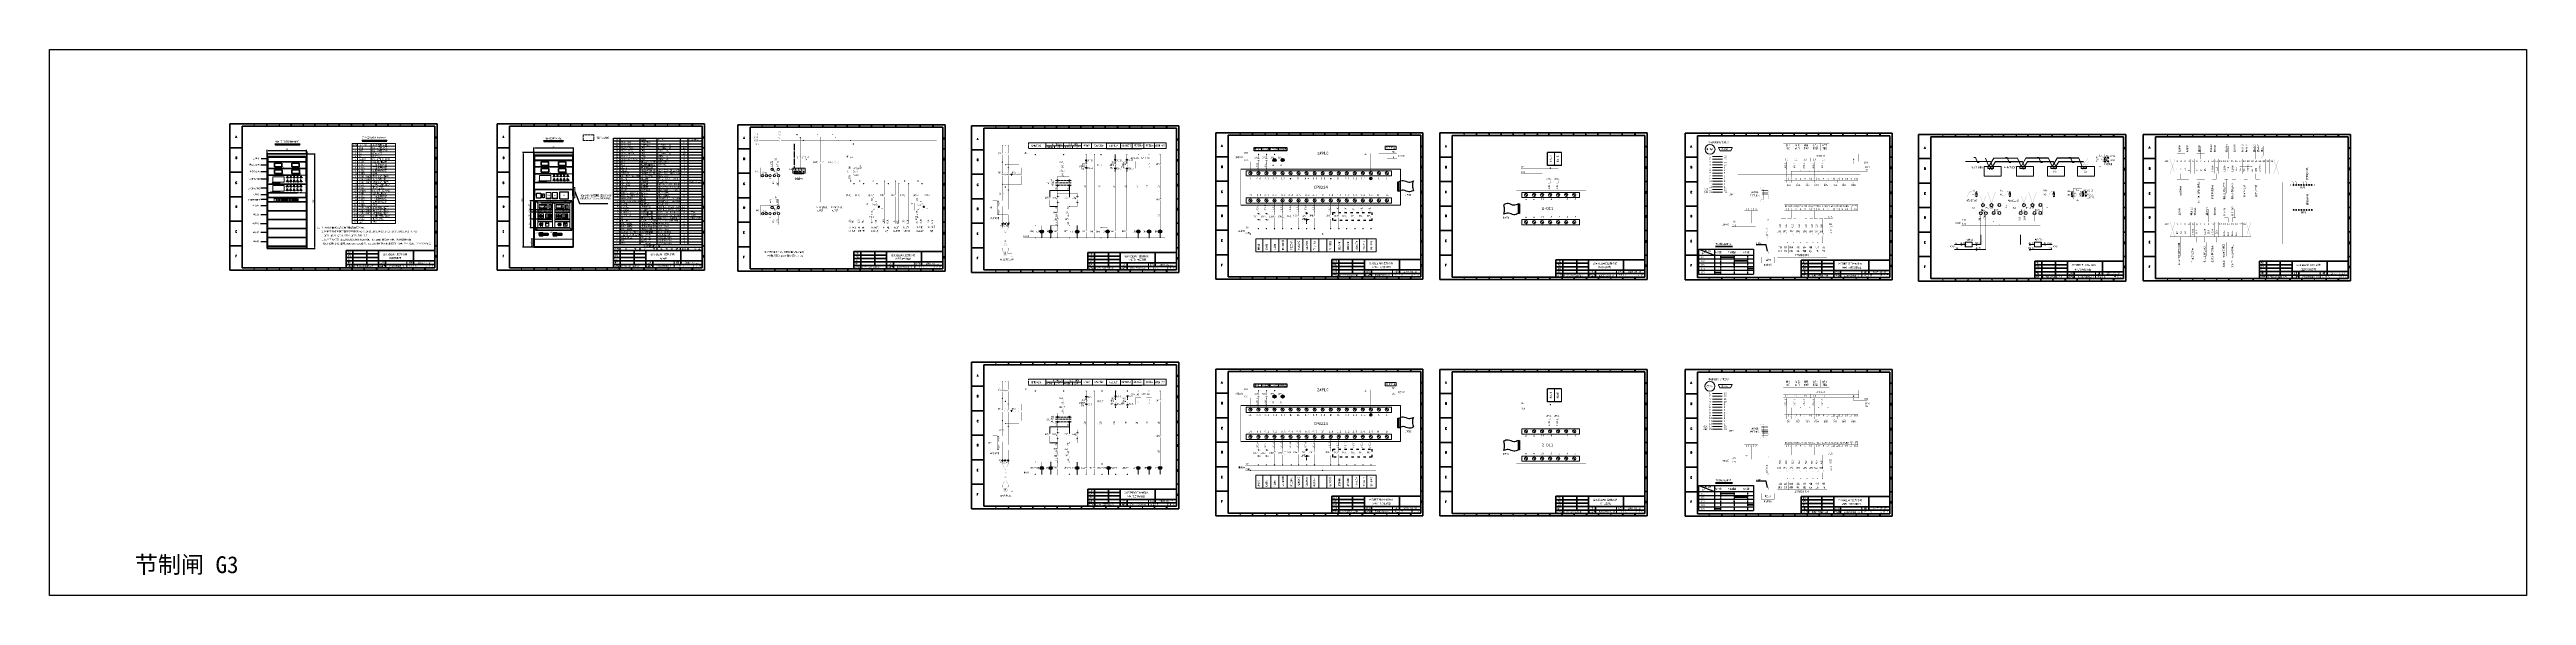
# Model space of a CAD drawing. Header units: millimetres. Extents: x 351 to 10319, y -5939 to 5511.
# Drawn here: x 2031 to 7052, y -4286 to -3180 of the extents above; entities that cross this region are included whole.
import ezdxf
from ezdxf.enums import TextEntityAlignment as Align

# ---------------------------------------------------------------- set-up
doc = ezdxf.new("R2010")
doc.units = ezdxf.units.MM
for name, pattern in [('ACAD_ISO02W100', [15, 12, -3]), ('ACAD_ISO03W100', [30, 12, -18]), ('DASHED', [0.75, 0.5, -0.25])]:
    doc.linetypes.add(name, pattern=pattern)
for name, color, linetype in [('40', 7, 'Continuous'), ('41', 7, 'Continuous'), ('DIM', 7, 'Continuous'), ('ELEMENT', 3, 'Continuous')]:
    doc.layers.add(name, color=color, linetype=linetype)
doc.layers.add('TEXT', color=1, linetype='Continuous', lineweight=50)
doc.styles.add('HZ', font='txt.shx', dxfattribs={"width": 0.65, "bigfont": 'hztxt.shx'})
doc.styles.add('song', font='SimSun.ttf', dxfattribs={"width": 0.65})
doc.styles.add('仿宋', font='SIMFANG.TTF', dxfattribs={"width": 0.65})
doc.styles.add('图框', font='SimSun.ttf')
doc.dimstyles.new('ISO-25', dxfattribs={"dimtxt": 3.5, "dimasz": 2, "dimexe": 1.25, "dimexo": 0.625, "dimtad": 1, "dimtoh": 1, "dimtxsty": 'song', "dimcen": 2.5, "dimadec": 0, "dimazin": 0, "dimtfac": 1, "dimtmove": 0, "dimatfit": 3, "dimfxl": 0, "dimarcsym": 0})

# ---------------------------------------------------------------- blocks, each defined once
blk = doc.blocks.new('A3图框')
at = {"color": 0, "lineweight": 50}
for p, q in [((167.9, 122.9), (-252.1, 122.9)), ((-177.4, 121.9), (-177.4, 117.9)), ((-128.1, 121.9), (-128.1, 117.9)), ((-80.2, 121.9), (-80.2, 117.9)), ((-30.8, 121.9), (-30.8, 117.9)), ((18.5, 121.9), (18.5, 117.9)), ((67.9, 121.9), (67.9, 117.9)), ((117.3, 121.9), (117.3, 117.9)), ((-227.1, 74.2), (-252.1, 74.2)), ((167.9, 74.2), (163.3, 74.2)), ((-227.1, 24.6), (-252.1, 24.6)), ((167.9, 24.6), (163.3, 24.6)), ((-227.1, -25.1), (-252.1, -25.1)), ((167.5, -25.1), (163.3, -25.1)), ((-227.1, -74.8), (-252.1, -74.8)), ((167.9, -74.8), (163.3, -74.8)), ((-227.1, -124.4), (-252.1, -124.4)), ((167.9, -124.4), (163.3, -124.4)), ((167.9, -174.1), (-252.1, -174.1)), ((-177.4, -169.1), (-177.4, -174.1)), ((-128.1, -169.1), (-128.1, -174.1)), ((-78.7, -169.1), (-78.7, -174.1)), ((-29.3, -169.1), (-29.3, -174.1)), ((20, -169.1), (20, -174.1)), ((69.4, -169.1), (69.4, -174.1)), ((118.8, -169.1), (118.8, -174.1))]:
    blk.add_line(p, q, dxfattribs=at)
at = {"lineweight": 20}
blk.add_line((106.3, -155.1), (106.3, -169.1), dxfattribs=at)
at = {"layer": '40', "color": 0, "lineweight": 50}
for p, q in [((163.3, 117.9), (-227.1, 117.9)), ((163.3, -169.1), (163.3, 117.9)), ((-16.7, -134.1), (163.3, -134.1)), ((-16.7, -169.1), (-16.7, -134.1)), ((-16.7, -141.1), (49.3, -141.1)), ((-16.7, -148.1), (49.3, -148.1)), ((-2.7, -169.1), (-2.7, -134.1)), ((25.3, -162.1), (25.3, -134.1)), ((49.3, -169.1), (49.3, -134.1)), ((120.3, -162.1), (120.3, -134.1)), ((-227.1, -169.1), (163.3, -169.1)), ((-16.7, -155.1), (163.3, -155.1)), ((-16.7, -162.1), (163.3, -162.1)), ((63.3, -169.1), (63.3, -155.1)), ((63.3, -169.1), (63.3, -155.1)), ((120.3, -162.1), (120.3, -155.1))]:
    blk.add_line(p, q, dxfattribs=at)
at = {"layer": '41', "color": 0, "lineweight": 50}
for p, q in [((-252.1, 122.9), (-252.1, -174.1)), ((-227.1, 117.9), (-227.1, -169.1)), ((167.9, 122.9), (167.9, -174.1))]:
    blk.add_line(p, q, dxfattribs=at)
at = {"color": 0, "lineweight": 50, "style": 'HZ', "width": 0.75}
for s, p in [('1', (-204.5, 118.3)), ('2', (-153.9, 118.3)), ('3', (-105.6, 118.3)), ('4', (-55.8, 118.3)), ('5', (-7.5, 118.3)), ('6', (42.3, 118.3)), ('7', (91.3, 118.3)), ('8', (141.8, 118.3)), ('A', (-241, 94.1)), ('B', (-241, 51.8)), ('A', (164.3, 93.2)), ('B', (164.3, 50.9)), ('C', (-241, 1.3)), ('C', (164.7, 0.3)), ('D', (-241, -47.2)), ('D', (164.7, -48.1)), ('E', (-241, -97.7)), ('E', (164.7, -98.7)), ('F', (-241, -147.3)), ('F', (164.7, -148.2)), ('1', (-204.5, -173.6)), ('2', (-153.9, -173.6)), ('3', (-105.6, -173.6)), ('4', (-54.3, -173.6)), ('5', (-6, -173.6)), ('6', (43.7, -173.6)), ('7', (92.8, -173.6)), ('8', (141.8, -173.6))]:
    blk.add_text(s, height=4, dxfattribs=at).set_placement(p)
at = {"layer": '41', "color": 0, "lineweight": 20, "style": '仿宋', "width": 0.65}
for s, p in [('批准', (-13.4, -138.9)), ('设计', (-13.4, -152.9)), ('审核', (-13.4, -145.9)), ('文件名', (-14.3, -167.2)), ('制图', (-13.4, -159.9)), ('工程图号', (49.8, -167.2)), ('比例', (53, -160.3)), ('日期', (110, -160.3)), ('共     页', (110.8, -166.8)), ('第     页', (144.2, -166.6))]:
    blk.add_text(s, height=3.5, dxfattribs=at).set_placement(p)
blk = doc.blocks.new('接地')
at = {"const_width": 0.202}
for points in [[(-2.2, 1.1), (2.2, 1.1)], [(-1.6, 0), (1.6, 0)], [(0, 4.3), (0, 1.1)], [(-0.5, -1.1), (0.5, -1.1)]]:
    blk.add_lwpolyline(points, dxfattribs=at)
at = {"flags": 9}
blk.add_attdef('S', (0, 4.3), '', height=0.0000576, dxfattribs=at)
blk = doc.blocks.new('位置开关动断触点')
at = {"const_width": 0.202}
for points in [[(-0.5, 3.6), (-0.5, 1.5), (2.1, 1.5)], [(1.6, 2.2), (-0.5, -2.9)], [(-0.5, -5), (-0.5, 0.3), (0.8, 0.3)]]:
    blk.add_lwpolyline(points, dxfattribs=at)
at = {"flags": 9}
blk.add_attdef('S', (-0.5, 3.6), '', height=0.0000576, dxfattribs=at)
blk = doc.blocks.new('动断（常闭）触点')
at = {"const_width": 0.202}
for points in [[(-1.2, 4), (-1.2, 1.8), (1.4, 1.8)], [(-1.2, -4.7), (-1.2, -2.5), (1.2, 2.5)]]:
    blk.add_lwpolyline(points, dxfattribs=at)
at = {"flags": 9}
blk.add_attdef('S', (-1.2, 4), '', height=0.0000576, dxfattribs=at)
blk = doc.blocks.new('动合（常开）触点')
at = {"const_width": 0.202}
for points in [[(-1.1, 2.2), (1.1, -2.5)], [(1.1, 4), (1.1, 1.8)], [(1.1, -2.5), (1.1, -4.7)]]:
    blk.add_lwpolyline(points, dxfattribs=at)
at = {"flags": 9}
blk.add_attdef('S', (1.1, 4), '', height=0.0000576, dxfattribs=at)
blk = doc.blocks.new('熔断器2')
at = {"const_width": 0.202}
for points in [[(-0.9, 1.9), (0.9, 1.9), (0.9, -1.9), (-0.9, -1.9), (-0.9, 1.9)], [(0, 4.3), (0, -4.3)]]:
    blk.add_lwpolyline(points, dxfattribs=at)
at = {"flags": 9}
blk.add_attdef('S', (0, 4.3), '', height=0.0000576, dxfattribs=at)
blk = doc.blocks.new('电感器')
at = {"const_width": 0.202}
for points in [[(1, 5.5), (1, 5.5, 1), (1, 3.4, 1)], [(1, 3.4, 1), (1, 1.2, 1), (1, -0.9, 1), (1, -3.1), (1, -3.1)]]:
    blk.add_lwpolyline(points, format="xyb", dxfattribs=at)
at = {"flags": 9}
blk.add_attdef('S', (1, 5.5), '', height=0.0000576, dxfattribs=at)
blk = doc.blocks.new('操作器件')
at = {"const_width": 0.202}
for points in [[(-2.8, 1.8), (2.1, 1.8), (2.1, -0.8), (-2.8, -0.8), (-2.8, 1.8)], [(-0.3, 4.9), (-0.3, 1.8)], [(-0.3, -3.8), (-0.3, -0.8)]]:
    blk.add_lwpolyline(points, dxfattribs=at)
at = {"flags": 9}
blk.add_attdef('S', (-0.3, 4.9), '', height=0.0000576, dxfattribs=at)
blk = doc.blocks.new('热继电器常闭触点')
at = {"const_width": 0.202}
for points in [[(-3.1, 1.8), (-3.1, 0.6), (-2.2, 0.6), (-2.2, -1.1), (-3.1, -1.1), (-3.1, -2.2)], [(-0.8, 3.8), (-0.8, 1.6), (1.8, 1.6)], [(-0.8, -4.8), (-0.8, -2.7), (1.5, 2.4)], [(-2.2, -0.2), (0.3, -0.2)]]:
    blk.add_lwpolyline(points, dxfattribs=at)
at = {"flags": 9}
blk.add_attdef('S', (-0.8, 3.8), '', height=0.0000576, dxfattribs=at)
blk = doc.blocks.new('信号灯')
for p, q in [((2, -2.2), (-2.4, 2.2)), ((2, 2.2), (-2.4, -2.2))]:
    blk.add_line(p, q)
at = {"const_width": 0.202}
blk.add_lwpolyline([(-0.2, 5.5), (-0.2, 3.2)], dxfattribs=at)
blk.add_circle((-0.2, 0), 3.17)
for points in [[(-1.3, -1.1), (-3.3, 0.8), (-0.2, 0), (-2.4, 2.2)], [(-2.1, -1.9), (-3.3, -0.8), (-1.3, -1.1), (-3.3, 0.8)], [(0.9, 1.1), (2.9, -0.8), (-0.2, 0), (2, -2.2)], [(1.7, 1.9), (2.9, 0.8), (0.9, 1.1), (2.9, -0.8)], [(2, 2.2), (2, 2.2), (1.7, 1.9), (2.9, 0.8)], [(-2.4, -2.2), (-2.4, -2.2), (-2.1, -1.9), (-3.3, -0.8)]]:
    blk.add_solid(points)
at = {"flags": 9}
blk.add_attdef('S', (-0.2, 5.5), '', height=0.0000576, dxfattribs=at)
at = {"layer": 'ELEMENT', "flags": 9}
blk.add_attdef('S', (-0.2, 5.5), '', height=0.0000576, dxfattribs=at)
blk = doc.blocks.new('电缆头1')
at = {"const_width": 0.202}
for points in [[(-1.7, 1.4), (1.7, 1.4), (0, -2), (-1.7, 1.4)], [(0, 4.3), (0, -4.3)]]:
    blk.add_lwpolyline(points, dxfattribs=at)
at = {"flags": 9}
blk.add_attdef('S', (0, 4.3), '', height=0.0000576, dxfattribs=at)
blk = doc.blocks.new('插头和插座1')
at = {"const_width": 0.202}
blk.add_lwpolyline([(1, 1.5, 0.936417), (-1.9, 1.5, 1.067901)], format="xyb", dxfattribs=at)
for points in [[(-0.4, 5), (-0.4, 2.9)], [(-0.4, -3.7), (-0.4, -1.5)]]:
    blk.add_lwpolyline(points, dxfattribs=at)
blk.add_solid([(-0.9, 1.5), (0, 1.5), (-0.9, -1.5), (0, -1.5)])
at = {"flags": 9}
blk.add_attdef('S', (-0.4, 5), '', height=0.0000576, dxfattribs=at)
blk = doc.blocks.new('按钮开关2')
at = {"const_width": 0.202}
for points in [[(-2.3, 1.4), (-3.1, 1.4), (-3.1, -1.4), (-2.3, -1.4)], [(-3.1, 0), (0, 0)], [(-1.1, 4), (-1.1, 1.9), (1.5, 1.9)], [(-1.1, -4.6), (-1.1, -2.4), (1.2, 2.6)]]:
    blk.add_lwpolyline(points, dxfattribs=at)
blk = doc.blocks.new('按钮开关1')
at = {"const_width": 0.202}
for points in [[(-1.4, 1.2), (-2, 1.2), (-2, -1.2), (-1.4, -1.2)], [(-2, 0), (0, 0)], [(0.7, -4.5), (0.7, -2.1), (-0.8, 2.1)], [(0.7, 4.1), (0.7, 1.7)]]:
    blk.add_lwpolyline(points, dxfattribs=at)
at = {"flags": 9}
blk.add_attdef('S', (0.7, 4.1), '', height=0.0000576, dxfattribs=at)
blk = doc.blocks.new('三极断路器')
at = {"const_width": 0.202}
for points in [[(-4.8, -4.2), (-4.8, -2.2), (-6.8, 2.2)], [(-5.8, 0), (5.8, 0)], [(-5.2, 2.5), (-4.4, 1.5)], [(-4.5, 2.5), (-5, 1.5)], [(-4.8, 4.5), (-4.8, 2)], [(1, -4.2), (1, -2.2), (-1, 2.2)], [(0.6, 2.5), (1.4, 1.5)], [(1.3, 2.5), (0.8, 1.5)], [(1, 4.5), (1, 2)], [(6.8, -4.2), (6.8, -2.2), (4.8, 2.2)], [(6.5, 2.5), (7.2, 1.5)], [(7.1, 2.5), (6.6, 1.5)], [(6.8, 4.5), (6.8, 2)]]:
    blk.add_lwpolyline(points, dxfattribs=at)
at = {"flags": 9}
blk.add_attdef('S', (-0.1, 2), '', height=0.0000576, dxfattribs=at)
blk = doc.blocks.new('辅助符号2')
blk.add_line((-1, 6.1), (1.5, 4.1))
at = {"const_width": 0.202}
blk.add_lwpolyline([(0.2, 4.2), (0.2, -2.6)], dxfattribs=at)
blk.add_circle((0.2, 5.1), 0.96)
at = {"flags": 9}
blk.add_attdef('S', (0.2, 6.1), '', height=0.0000576, dxfattribs=at)
blk = doc.blocks.new('断路器3')
at = {"const_width": 0.202}
for points in [[(1.1, -4.5), (1.1, -2.4), (-1.1, 2.4)], [(0.7, 2.4), (1.5, 1.5)], [(0.7, 1.5), (1.5, 2.4)], [(1.1, 4.1), (1.1, 1.9)]]:
    blk.add_lwpolyline(points, dxfattribs=at)
at = {"flags": 9}
blk.add_attdef('S', (1.1, 4.1), '', height=0.0000576, dxfattribs=at)
blk = doc.blocks.new('双绕组变压器')
at = {"const_width": 0.202}
for points in [[(-3, 3.5), (-1.2, 3.5, -1), (-1.2, 1.3, -1)], [(-1.2, 1.3, -1), (-1.2, -0.9, -1), (-1.2, -3, -1), (-1.2, -5.2), (-3, -5.2)], [(3.7, 3.5), (1.9, 3.5, 1), (1.9, 1.3, 1)], [(1.9, 1.3, 1), (1.9, -0.9, 1), (1.9, -3, 1), (1.9, -5.2), (3.7, -5.2)]]:
    blk.add_lwpolyline(points, format="xyb", dxfattribs=at)
at = {"flags": 9}
blk.add_attdef('S', (-3, 3.5), '', height=0.0000576, dxfattribs=at)
blk = doc.blocks.new('电动机')
at = {"const_width": 0.202}
blk.add_lwpolyline([(-1, -4.8, 1), (-1, 3.8, 1), (-1, -4.8, 1)], format="xyb", close=True, dxfattribs=at)
for points in [[(-1, -2.4, 0.986208), (-2.7, -2.7, 0.859125)], [(-1, -2.4, 1.013985), (0.7, -2.1, -1.197218)]]:
    blk.add_lwpolyline(points, format="xyb", dxfattribs=at)
at = {"flags": 8}
blk.add_attdef('M', text='', height=4.03, dxfattribs=at).set_placement((-1, 0.8), align=Align.MIDDLE_CENTER)
at = {"flags": 9}
blk.add_attdef('S', (-1, 3.8), '', height=0.0000576, dxfattribs=at)
blk = doc.blocks.new('交流接触器')
at = {"const_width": 0.202}
for points in [[(-4.1, -5.2), (-4.1, -3.2), (-6.1, 1.2)], [(-4.1, 3.5), (-4.1, 1)], [(1.7, -5.2), (1.7, -3.2), (-0.3, 1.2)], [(1.7, 3.5), (1.7, 1)], [(7.5, -5.2), (7.5, -3.2), (5.5, 1.2)], [(7.5, 3.5), (7.5, 1)], [(-5.1, -1), (6.5, -1)]]:
    blk.add_lwpolyline(points, dxfattribs=at)
for points in [[(-4.2, 3.3, 1.278688), (-4.1, 2.3, -1.12636)], [(1.6, 3.3, 1.278688), (1.7, 2.3, -1.12636)], [(7.4, 3.3, 1.278688), (7.5, 2.3, -1.12636)]]:
    blk.add_lwpolyline(points, format="xyb", dxfattribs=at)
at = {"flags": 9}
blk.add_attdef('S', (0.2, 2.8), '', height=0.0000576, dxfattribs=at)
blk = doc.blocks.new('断路器')
at = {"const_width": 0.202}
for points in [[(-4.8, -4.2), (-4.8, -2.2), (-6.8, 2.2)], [(-5.8, 0), (5.8, 0)], [(-5.2, 2.5), (-4.4, 1.5)], [(-4.5, 2.5), (-5, 1.5)], [(-4.8, 4.5), (-4.8, 2)], [(1, -4.2), (1, -2.2), (-1, 2.2)], [(0.6, 2.5), (1.4, 1.5)], [(1.3, 2.5), (0.8, 1.5)], [(1, 4.5), (1, 2)], [(6.8, -4.2), (6.8, -2.2), (4.8, 2.2)], [(6.5, 2.5), (7.2, 1.5)], [(7.1, 2.5), (6.6, 1.5)], [(6.8, 4.5), (6.8, 2)]]:
    blk.add_lwpolyline(points, dxfattribs=at)
at = {"flags": 9}
blk.add_attdef('S', (-0.1, 2), '', height=0.0000576, dxfattribs=at)
blk = doc.blocks.new('电流互感器1')
at = {"const_width": 0.202}
blk.add_lwpolyline([(0.1, 2.2, 1), (0.1, -0.7, 1), (0.1, 2.2)], format="xyb", close=True, dxfattribs=at)
for points in [[(0.1, 5.1), (0.1, -3.6)], [(1.5, 0.8), (2.7, 0.8)], [(2.3, 1.3), (1.6, 0.2)], [(2.7, 1.3), (2, 0.2)]]:
    blk.add_lwpolyline(points, dxfattribs=at)
at = {"flags": 9}
for p in [(0.1, 5.1), (-0.2, -6)]:
    blk.add_attdef('S', p, '', height=0.0000576, dxfattribs=at)
blk = doc.blocks.new('*D90')
at = {"color": 0, "lineweight": -2}
for p, q in [((2472.6, -3390.7), (2472.6, -3382.9)), ((2474.6, -3384.2), (2550.6, -3384.2)), ((2552.6, -3390.7), (2552.6, -3382.9))]:
    blk.add_line(p, q, dxfattribs=at)
at = {"color": 0}
for points in [[(2474.6, -3383.8), (2474.6, -3384.5), (2472.6, -3384.2)], [(2550.6, -3383.8), (2550.6, -3384.5), (2552.6, -3384.2)]]:
    blk.add_solid(points, dxfattribs=at)
at = {"layer": 'Defpoints', "color": 0}
for p in [(2472.6, -3391.3), (2552.6, -3384.2), (2552.6, -3391.3)]:
    blk.add_point(p, dxfattribs=at)
at = {"color": 0, "insert": (2512.6, -3381.8), "char_height": 3.5, "attachment_point": 5, "style": 'song'}
blk.add_mtext('80', dxfattribs=at)
blk = doc.blocks.new('*D91')
at = {"color": 0, "lineweight": -2}
for p, q in [((2553.3, -3391.3), (2569.6, -3391.3)), ((2568.3, -3393.3), (2568.3, -3581)), ((2553.3, -3583), (2569.6, -3583))]:
    blk.add_line(p, q, dxfattribs=at)
at = {"color": 0}
for points in [[(2568, -3393.3), (2568.6, -3393.3), (2568.3, -3391.3)], [(2568, -3581), (2568.6, -3581), (2568.3, -3583)]]:
    blk.add_solid(points, dxfattribs=at)
at = {"layer": 'Defpoints', "color": 0}
for p in [(2552.6, -3391.3), (2552.6, -3583), (2568.3, -3583)]:
    blk.add_point(p, dxfattribs=at)
at = {"color": 0, "insert": (2565.9, -3487.2), "char_height": 3.5, "attachment_point": 5, "rotation": 90, "style": 'song'}
blk.add_mtext('2000', dxfattribs=at)
blk = doc.blocks.new('*D92')
at = {"color": 0, "lineweight": -2}
for p, q in [((3013.7, -3563.8), (3007.9, -3563.8)), ((3012.5, -3580.3), (3007.9, -3580.3)), ((3009.1, -3565.8), (3009.1, -3578.3))]:
    blk.add_line(p, q, dxfattribs=at)
at = {"color": 0}
for points in [[(3008.8, -3565.8), (3009.5, -3565.8), (3009.1, -3563.8)], [(3008.8, -3578.3), (3009.5, -3578.3), (3009.1, -3580.3)]]:
    blk.add_solid(points, dxfattribs=at)
at = {"layer": 'Defpoints', "color": 0}
for p in [(3014.4, -3563.8), (3009.1, -3580.3), (3013.2, -3580.3)]:
    blk.add_point(p, dxfattribs=at)
at = {"color": 0, "insert": (3006.8, -3572), "char_height": 3.5, "attachment_point": 5, "rotation": 90, "style": 'song'}
blk.add_mtext('170', dxfattribs=at)
blk = doc.blocks.new('*D93')
at = {"color": 0, "lineweight": -2}
for p, q in [((3015.8, -3486.1), (3005.2, -3486.1)), ((3020.3, -3504.6), (3005.2, -3504.6)), ((3006.4, -3488.1), (3006.4, -3502.6))]:
    blk.add_line(p, q, dxfattribs=at)
at = {"color": 0}
for points in [[(3006.1, -3488.1), (3006.8, -3488.1), (3006.4, -3486.1)], [(3006.1, -3502.6), (3006.8, -3502.6), (3006.4, -3504.6)]]:
    blk.add_solid(points, dxfattribs=at)
at = {"layer": 'Defpoints', "color": 0}
for p in [(3006.4, -3504.6), (3016.4, -3486.1), (3020.9, -3504.6)]:
    blk.add_point(p, dxfattribs=at)
at = {"color": 0, "insert": (3003.8, -3495.4), "char_height": 3.5, "attachment_point": 5, "rotation": 90, "style": 'song'}
blk.add_mtext('18,5', dxfattribs=at)
blk = doc.blocks.new('*D94')
at = {"color": 0, "lineweight": -2}
for p, q in [((3020.3, -3504.6), (3005.2, -3504.6)), ((3020.3, -3509.1), (3005.2, -3509.1)), ((3006.4, -3502.6), (3006.4, -3500.6)), ((3006.4, -3504.6), (3006.4, -3509.1)), ((3006.4, -3511.1), (3006.4, -3513.1))]:
    blk.add_line(p, q, dxfattribs=at)
at = {"color": 0}
for points in [[(3006.1, -3502.6), (3006.8, -3502.6), (3006.4, -3504.6)], [(3006.1, -3511.1), (3006.8, -3511.1), (3006.4, -3509.1)]]:
    blk.add_solid(points, dxfattribs=at)
at = {"layer": 'Defpoints', "color": 0}
for p in [(3006.4, -3509.1), (3020.9, -3504.6), (3020.9, -3509.1)]:
    blk.add_point(p, dxfattribs=at)
at = {"color": 0, "insert": (3003.8, -3506.9), "char_height": 3.5, "attachment_point": 5, "rotation": 90, "style": 'song'}
blk.add_mtext('4,5', dxfattribs=at)
blk = doc.blocks.new('*D95')
at = {"color": 0, "lineweight": -2}
for p, q in [((3020.3, -3509.1), (3005.2, -3509.1)), ((3006.4, -3511.1), (3006.4, -3521.5)), ((3020.3, -3523.5), (3005.2, -3523.5))]:
    blk.add_line(p, q, dxfattribs=at)
at = {"color": 0}
for points in [[(3006.1, -3511.1), (3006.8, -3511.1), (3006.4, -3509.1)], [(3006.1, -3521.5), (3006.8, -3521.5), (3006.4, -3523.5)]]:
    blk.add_solid(points, dxfattribs=at)
at = {"layer": 'Defpoints', "color": 0}
for p in [(3020.9, -3509.1), (3006.4, -3523.5), (3020.9, -3523.5)]:
    blk.add_point(p, dxfattribs=at)
at = {"color": 0, "insert": (3003.8, -3516.3), "char_height": 3.5, "attachment_point": 5, "rotation": 90, "style": 'song'}
blk.add_mtext('14,4', dxfattribs=at)
blk = doc.blocks.new('*D96')
at = {"color": 0, "lineweight": -2}
for p, q in [((3020.3, -3523.5), (3005.2, -3523.5)), ((3020.3, -3541.2), (3005.2, -3541.2)), ((3006.4, -3525.5), (3006.4, -3539.2))]:
    blk.add_line(p, q, dxfattribs=at)
at = {"color": 0}
for points in [[(3006.1, -3525.5), (3006.8, -3525.5), (3006.4, -3523.5)], [(3006.1, -3539.2), (3006.8, -3539.2), (3006.4, -3541.2)]]:
    blk.add_solid(points, dxfattribs=at)
at = {"layer": 'Defpoints', "color": 0}
for p in [(3006.4, -3541.2), (3020.9, -3523.5), (3020.9, -3541.2)]:
    blk.add_point(p, dxfattribs=at)
at = {"color": 0, "insert": (3004, -3532.4), "char_height": 3.5, "attachment_point": 5, "rotation": 90, "style": 'song'}
blk.add_mtext('177', dxfattribs=at)
blk = doc.blocks.new('*D107')
at = {"color": 0, "lineweight": -2}
for p, q in [((3013.2, -3387.9), (3013.2, -3378.1)), ((3091.2, -3379.4), (3015.2, -3379.4)), ((3093.2, -3387.9), (3093.2, -3378.1))]:
    blk.add_line(p, q, dxfattribs=at)
at = {"color": 0}
for points in [[(3015.2, -3379.1), (3015.2, -3379.7), (3013.2, -3379.4)], [(3091.2, -3379.1), (3091.2, -3379.7), (3093.2, -3379.4)]]:
    blk.add_solid(points, dxfattribs=at)
at = {"layer": 'Defpoints', "color": 0}
for p in [(3013.2, -3379.4), (3013.2, -3388.5), (3093.2, -3388.5)]:
    blk.add_point(p, dxfattribs=at)
at = {"color": 0, "insert": (3053.2, -3377), "char_height": 3.5, "attachment_point": 5, "style": 'song'}
blk.add_mtext('80', dxfattribs=at)
blk = doc.blocks.new('*D108')
at = {"color": 0, "lineweight": -2}
for p, q in [((3012.5, -3388.5), (2990.3, -3388.5)), ((2991.5, -3390.5), (2991.5, -3578.3)), ((3012.5, -3580.3), (2990.3, -3580.3))]:
    blk.add_line(p, q, dxfattribs=at)
at = {"color": 0}
for points in [[(2991.2, -3390.5), (2991.9, -3390.5), (2991.5, -3388.5)], [(2991.2, -3578.3), (2991.9, -3578.3), (2991.5, -3580.3)]]:
    blk.add_solid(points, dxfattribs=at)
at = {"layer": 'Defpoints', "color": 0}
for p in [(3013.2, -3388.5), (2991.5, -3580.3), (3013.2, -3580.3)]:
    blk.add_point(p, dxfattribs=at)
at = {"color": 0, "insert": (2989.2, -3484.4), "char_height": 3.5, "attachment_point": 5, "rotation": 90, "style": 'song'}
blk.add_mtext('2000', dxfattribs=at)

msp = doc.modelspace()

# ---------------------------------------------------------------- linework, layer by layer
at = {"color": 0}
for p, q in [((2665.296, -3363.14), (2715.049, -3363.14)), ((2665.296, -3364.138), (2665.296, -3363.14)), ((2715.049, -3363.14), (2715.049, -3364.138)), ((3174.334, -3587.147), (3174.334, -3359.217)), ((3174.334, -3359.217), (3354.072, -3359.217)), ((3187.851, -3473.022), (3187.851, -3359.217)), ((3228.368, -3506.778), (3228.368, -3359.217)), ((3262.972, -3506.778), (3262.972, -3359.217)), ((3310.441, -3473.022), (3310.441, -3359.217)), ((3326.258, -3473.022), (3326.258, -3359.217)), ((2488.989, -3371.179), (2538.742, -3371.179)), ((2488.989, -3372.176), (2488.989, -3371.179)), ((2538.742, -3372.176), (2488.989, -3372.176)), ((2488.989, -3373.237), (2538.742, -3373.237)), ((2538.742, -3371.179), (2538.742, -3372.176)), ((2715.049, -3364.138), (2665.296, -3364.138)), ((2665.296, -3365.198), (2715.049, -3365.198)), ((3033.536, -3366.283), (3072.257, -3366.283)), ((3174.334, -3364.892), (3354.072, -3364.892)), ((3174.334, -3370.568), (3354.072, -3370.568)), ((3174.334, -3370.568), (3354.072, -3370.568)), ((3174.334, -3370.568), (3354.072, -3370.568)), ((3174.334, -3376.243), (3354.072, -3376.243)), ((3174.334, -3381.919), (3354.072, -3381.919)), ((3174.334, -3387.594), (3354.072, -3387.594)), ((3174.334, -3387.594), (3354.072, -3387.594)), ((3174.334, -3393.269), (3354.072, -3393.269)), ((3174.334, -3398.945), (3354.072, -3398.945)), ((3174.334, -3404.62), (3354.072, -3404.62)), ((3174.334, -3410.296), (3354.072, -3410.296)), ((3174.334, -3415.971), (3354.072, -3415.971)), ((3174.334, -3421.647), (3354.072, -3421.647)), ((3174.334, -3427.322), (3354.072, -3427.322)), ((3174.334, -3432.997), (3354.072, -3432.997)), ((3174.334, -3438.673), (3354.072, -3438.673)), ((3174.334, -3444.348), (3354.072, -3444.348)), ((3174.334, -3450.024), (3354.072, -3450.024)), ((3174.334, -3455.699), (3354.072, -3455.699)), ((3174.334, -3461.375), (3354.072, -3461.375)), ((3187.851, -3484.104), (3187.851, -3455.975)), ((3228.368, -3472.952), (3228.368, -3455.975)), ((3262.972, -3472.952), (3262.972, -3455.975)), ((3310.441, -3484.104), (3310.441, -3455.975)), ((3326.258, -3484.104), (3326.258, -3455.975)), ((2491.473, -3480.924), (2534.673, -3480.924)), ((2491.473, -3481.798), (2491.473, -3480.924)), ((2534.673, -3481.798), (2491.473, -3481.798)), ((2509.473, -3481.798), (2509.473, -3480.924)), ((2513.073, -3481.798), (2513.073, -3480.924)), ((2518.473, -3481.798), (2518.473, -3480.924)), ((2523.873, -3481.798), (2523.873, -3480.924)), ((2531.073, -3481.798), (2531.073, -3480.924)), ((2534.673, -3481.798), (2534.673, -3480.924)), ((3174.334, -3467.05), (3354.072, -3467.05)), ((3174.334, -3472.725), (3354.072, -3472.725)), ((3174.334, -3478.401), (3354.072, -3478.401)), ((3174.334, -3484.076), (3354.072, -3484.076)), ((3174.334, -3489.752), (3354.072, -3489.752)), ((3174.334, -3495.427), (3354.072, -3495.427)), ((3174.334, -3501.103), (3354.072, -3501.103)), ((3174.334, -3506.778), (3354.072, -3506.778)), ((3174.334, -3512.453), (3354.072, -3512.453)), ((3187.851, -3506.778), (3187.851, -3467.078)), ((3187.851, -3523.808), (3187.851, -3506.831)), ((3228.368, -3484.055), (3228.368, -3467.078)), ((3228.368, -3523.808), (3228.368, -3506.831)), ((3262.972, -3484.055), (3262.972, -3467.078)), ((3262.972, -3523.808), (3262.972, -3506.831)), ((3310.441, -3506.778), (3310.441, -3467.078)), ((3310.441, -3523.808), (3310.441, -3506.831)), ((3326.258, -3506.778), (3326.258, -3467.078)), ((3326.258, -3523.808), (3326.258, -3506.831)), ((3174.334, -3518.129), (3354.072, -3518.129)), ((3174.334, -3523.804), (3354.072, -3523.804)), ((3174.334, -3529.48), (3354.072, -3529.48)), ((3174.334, -3535.155), (3354.072, -3535.155)), ((3174.334, -3540.831), (3354.072, -3540.831)), ((3174.334, -3546.506), (3354.072, -3546.506)), ((3174.334, -3552.182), (3354.072, -3552.182)), ((3174.334, -3557.857), (3354.072, -3557.857)), ((3174.334, -3563.532), (3354.072, -3563.532)), ((3187.851, -3546.679), (3187.851, -3523.808)), ((3187.851, -3557.906), (3187.851, -3535.254)), ((3187.851, -3574.883), (3187.851, -3557.906)), ((3228.368, -3546.679), (3228.368, -3523.808)), ((3228.368, -3557.906), (3228.368, -3535.254)), ((3228.368, -3574.883), (3228.368, -3557.906)), ((3262.972, -3546.679), (3262.972, -3523.808)), ((3262.972, -3557.857), (3262.972, -3535.254)), ((3262.972, -3574.883), (3262.972, -3557.906)), ((3310.441, -3546.679), (3310.441, -3523.808)), ((3310.441, -3557.857), (3310.441, -3535.254)), ((3310.441, -3574.883), (3310.441, -3557.906)), ((3326.258, -3546.679), (3326.258, -3523.808)), ((3326.258, -3557.857), (3326.258, -3535.254)), ((3326.258, -3574.883), (3326.258, -3557.906)), ((3174.334, -3569.208), (3354.072, -3569.208)), ((3174.334, -3574.883), (3354.072, -3574.883)), ((3174.334, -3580.559), (3354.072, -3580.559)), ((3187.851, -3587.147), (3187.851, -3580.559)), ((3228.368, -3587.147), (3228.368, -3580.559)), ((3262.972, -3587.147), (3262.972, -3580.559)), ((3310.441, -3587.147), (3310.441, -3580.559)), ((3326.258, -3587.147), (3326.258, -3580.559))]:
    msp.add_line(p, q, dxfattribs=at)
at = {"color": 0, "lineweight": 50}
for p, q in [((4320.393, -3334.337), (3900.393, -3334.337)), ((3975.029, -3335.304), (3975.029, -3339.309)), ((4024.398, -3335.304), (4024.398, -3339.309)), ((4072.282, -3335.304), (4072.282, -3339.309)), ((4121.652, -3335.304), (4121.652, -3339.309)), ((4171.022, -3335.304), (4171.022, -3339.309)), ((4220.391, -3335.304), (4220.391, -3339.309)), ((4269.761, -3335.304), (4269.761, -3339.309)), ((4815.423, -3348.436), (4395.423, -3348.436)), ((4470.059, -3349.403), (4470.059, -3353.408)), ((4519.429, -3349.403), (4519.429, -3353.408)), ((4567.313, -3349.403), (4567.313, -3353.408)), ((4616.682, -3349.403), (4616.682, -3353.408)), ((4666.052, -3349.403), (4666.052, -3353.408)), ((4715.422, -3349.403), (4715.422, -3353.408)), ((4764.792, -3349.403), (4764.792, -3353.408)), ((5269.663, -3348.94), (4849.663, -3348.94)), ((4924.299, -3349.907), (4924.299, -3353.912)), ((4973.669, -3349.907), (4973.669, -3353.912)), ((5021.553, -3349.907), (5021.553, -3353.912)), ((5070.923, -3349.907), (5070.923, -3353.912)), ((5120.292, -3349.907), (5120.292, -3353.912)), ((5169.662, -3349.907), (5169.662, -3353.912)), ((5219.032, -3349.907), (5219.032, -3353.912)), ((5766.671, -3349.418), (5346.671, -3349.418)), ((5421.307, -3350.385), (5421.307, -3354.391)), ((5470.677, -3350.385), (5470.677, -3354.391)), ((5518.561, -3350.385), (5518.561, -3354.391)), ((5567.931, -3350.385), (5567.931, -3354.391)), ((5617.301, -3350.385), (5617.301, -3354.391)), ((5666.67, -3350.385), (5666.67, -3354.391)), ((5716.04, -3350.385), (5716.04, -3354.391)), ((3925.393, -3382.994), (3900.393, -3382.994)), ((4320.393, -3382.994), (4315.789, -3382.994)), ((4420.423, -3397.092), (4395.423, -3397.092)), ((4815.423, -3397.092), (4810.819, -3397.092)), ((4874.663, -3397.597), (4849.663, -3397.597)), ((5269.663, -3397.597), (5265.059, -3397.597)), ((5371.671, -3398.075), (5346.671, -3398.075)), ((5766.671, -3398.075), (5762.067, -3398.075)), ((3925.393, -3432.655), (3900.393, -3432.655)), ((4320.393, -3432.655), (4315.789, -3432.655)), ((4420.423, -3446.754), (4395.423, -3446.754)), ((4815.423, -3446.754), (4810.819, -3446.754)), ((4874.663, -3447.258), (4849.663, -3447.258)), ((5269.663, -3447.258), (5265.059, -3447.258)), ((5371.671, -3447.736), (5346.671, -3447.736)), ((5766.671, -3447.736), (5762.067, -3447.736)), ((3925.393, -3482.316), (3900.393, -3482.316)), ((4319.954, -3482.316), (4315.789, -3482.316)), ((4420.423, -3496.415), (4395.423, -3496.415)), ((4814.984, -3496.415), (4810.819, -3496.415)), ((4874.663, -3496.919), (4849.663, -3496.919)), ((5269.224, -3496.919), (5265.059, -3496.919)), ((5371.671, -3497.398), (5346.671, -3497.398)), ((5766.233, -3497.398), (5762.067, -3497.398)), ((3925.393, -3531.978), (3900.393, -3531.978)), ((4320.393, -3531.978), (4315.789, -3531.978)), ((4420.423, -3546.076), (4395.423, -3546.076)), ((4815.423, -3546.076), (4810.819, -3546.076)), ((4874.663, -3546.581), (4849.663, -3546.581)), ((5269.663, -3546.581), (5265.059, -3546.581)), ((5371.671, -3547.059), (5346.671, -3547.059)), ((5766.671, -3547.059), (5762.067, -3547.059)), ((3925.393, -3581.639), (3900.393, -3581.639)), ((4320.393, -3581.639), (4315.789, -3581.639)), ((4420.423, -3595.738), (4395.423, -3595.738)), ((4815.423, -3595.738), (4810.819, -3595.738)), ((4874.663, -3596.242), (4849.663, -3596.242)), ((5269.663, -3596.242), (5265.059, -3596.242)), ((5371.671, -3596.72), (5346.671, -3596.72)), ((5766.671, -3596.72), (5762.067, -3596.72)), ((4320.393, -3631.337), (3900.402, -3631.337)), ((3975.029, -3626.339), (3975.029, -3631.301)), ((4024.398, -3626.339), (4024.398, -3631.301)), ((4073.768, -3626.339), (4073.768, -3631.301)), ((4123.138, -3626.339), (4123.138, -3631.301)), ((4172.508, -3626.339), (4172.508, -3631.301)), ((4221.877, -3626.339), (4221.877, -3631.301)), ((4271.247, -3626.339), (4271.247, -3631.301)), ((4815.423, -3645.436), (4395.432, -3645.436)), ((4470.059, -3640.438), (4470.059, -3645.399)), ((4519.429, -3640.438), (4519.429, -3645.399)), ((4568.799, -3640.438), (4568.799, -3645.399)), ((4618.168, -3640.438), (4618.168, -3645.399)), ((4667.538, -3640.438), (4667.538, -3645.399)), ((4716.908, -3640.438), (4716.908, -3645.399)), ((4766.278, -3640.438), (4766.278, -3645.399)), ((5269.663, -3645.94), (4849.673, -3645.94)), ((4924.299, -3640.942), (4924.299, -3645.904)), ((4973.669, -3640.942), (4973.669, -3645.904)), ((5023.039, -3640.942), (5023.039, -3645.904)), ((5072.409, -3640.942), (5072.409, -3645.904)), ((5121.778, -3640.942), (5121.778, -3645.904)), ((5171.148, -3640.942), (5171.148, -3645.904)), ((5220.518, -3640.942), (5220.518, -3645.904)), ((5766.671, -3646.418), (5346.681, -3646.418)), ((5421.307, -3641.42), (5421.307, -3646.382)), ((5470.677, -3641.42), (5470.677, -3646.382)), ((5520.047, -3641.42), (5520.047, -3646.382)), ((5569.417, -3641.42), (5569.417, -3646.382)), ((5618.786, -3641.42), (5618.786, -3646.382)), ((5668.156, -3641.42), (5668.156, -3646.382)), ((5717.526, -3641.42), (5717.526, -3646.382)), ((4320.393, -3813.42), (3900.393, -3813.42)), ((3975.029, -3814.387), (3975.029, -3818.392)), ((4024.398, -3814.387), (4024.398, -3818.392)), ((4072.282, -3814.387), (4072.282, -3818.392)), ((4121.652, -3814.387), (4121.652, -3818.392)), ((4171.022, -3814.387), (4171.022, -3818.392)), ((4220.391, -3814.387), (4220.391, -3818.392)), ((4269.761, -3814.387), (4269.761, -3818.392)), ((3925.393, -3862.076), (3900.393, -3862.076)), ((4320.393, -3862.076), (4315.789, -3862.076)), ((4815.423, -3827.518), (4395.423, -3827.518)), ((4470.059, -3828.485), (4470.059, -3832.491)), ((4519.429, -3828.485), (4519.429, -3832.491)), ((4567.313, -3828.485), (4567.313, -3832.491)), ((4616.682, -3828.485), (4616.682, -3832.491)), ((4666.052, -3828.485), (4666.052, -3832.491)), ((4715.422, -3828.485), (4715.422, -3832.491)), ((4764.792, -3828.485), (4764.792, -3832.491)), ((5269.663, -3828.023), (4849.663, -3828.023)), ((4924.299, -3828.99), (4924.299, -3832.995)), ((4973.669, -3828.99), (4973.669, -3832.995)), ((5021.553, -3828.99), (5021.553, -3832.995)), ((5070.923, -3828.99), (5070.923, -3832.995)), ((5120.292, -3828.99), (5120.292, -3832.995)), ((5169.662, -3828.99), (5169.662, -3832.995)), ((5219.032, -3828.99), (5219.032, -3832.995)), ((5766.671, -3828.501), (5346.671, -3828.501)), ((5421.307, -3829.468), (5421.307, -3833.473)), ((5470.677, -3829.468), (5470.677, -3833.473)), ((5518.561, -3829.468), (5518.561, -3833.473)), ((5567.931, -3829.468), (5567.931, -3833.473)), ((5617.301, -3829.468), (5617.301, -3833.473)), ((5666.67, -3829.468), (5666.67, -3833.473)), ((5716.04, -3829.468), (5716.04, -3833.473)), ((3925.393, -3911.738), (3900.393, -3911.738)), ((4320.393, -3911.738), (4315.789, -3911.738)), ((4420.423, -3876.175), (4395.423, -3876.175)), ((4815.423, -3876.175), (4810.819, -3876.175)), ((4874.663, -3876.679), (4849.663, -3876.679)), ((5269.663, -3876.679), (5265.059, -3876.679)), ((5371.671, -3877.157), (5346.671, -3877.157)), ((5766.671, -3877.157), (5762.067, -3877.157)), ((3925.393, -3961.399), (3900.393, -3961.399)), ((4319.954, -3961.399), (4315.789, -3961.399)), ((4420.423, -3925.836), (4395.423, -3925.836)), ((4815.423, -3925.836), (4810.819, -3925.836)), ((4874.663, -3926.341), (4849.663, -3926.341)), ((5269.663, -3926.341), (5265.059, -3926.341)), ((5371.671, -3926.819), (5346.671, -3926.819)), ((5766.671, -3926.819), (5762.067, -3926.819)), ((3925.393, -4011.06), (3900.393, -4011.06)), ((4320.393, -4011.06), (4315.789, -4011.06)), ((4420.423, -3975.498), (4395.423, -3975.498)), ((4814.984, -3975.498), (4810.819, -3975.498)), ((4874.663, -3976.002), (4849.663, -3976.002)), ((5269.224, -3976.002), (5265.059, -3976.002)), ((5371.671, -3976.48), (5346.671, -3976.48)), ((5766.233, -3976.48), (5762.067, -3976.48)), ((3925.393, -4060.722), (3900.393, -4060.722)), ((4320.393, -4060.722), (4315.789, -4060.722)), ((4420.423, -4025.159), (4395.423, -4025.159)), ((4815.423, -4025.159), (4810.819, -4025.159)), ((4874.663, -4025.663), (4849.663, -4025.663)), ((5269.663, -4025.663), (5265.059, -4025.663)), ((5371.671, -4026.142), (5346.671, -4026.142)), ((5766.671, -4026.142), (5762.067, -4026.142)), ((4320.393, -4110.42), (3900.402, -4110.42)), ((3975.029, -4105.422), (3975.029, -4110.383)), ((4024.398, -4105.422), (4024.398, -4110.383)), ((4073.768, -4105.422), (4073.768, -4110.383)), ((4123.138, -4105.422), (4123.138, -4110.383)), ((4172.508, -4105.422), (4172.508, -4110.383)), ((4221.877, -4105.422), (4221.877, -4110.383)), ((4271.247, -4105.422), (4271.247, -4110.383)), ((4420.423, -4074.82), (4395.423, -4074.82)), ((4815.423, -4074.82), (4810.819, -4074.82)), ((4874.663, -4075.325), (4849.663, -4075.325)), ((5269.663, -4075.325), (5265.059, -4075.325)), ((5371.671, -4075.803), (5346.671, -4075.803)), ((5766.671, -4075.803), (5762.067, -4075.803)), ((4815.423, -4124.518), (4395.432, -4124.518)), ((4470.059, -4119.52), (4470.059, -4124.482)), ((4519.429, -4119.52), (4519.429, -4124.482)), ((4568.799, -4119.52), (4568.799, -4124.482)), ((4618.168, -4119.52), (4618.168, -4124.482)), ((4667.538, -4119.52), (4667.538, -4124.482)), ((4716.908, -4119.52), (4716.908, -4124.482)), ((4766.278, -4119.52), (4766.278, -4124.482)), ((5269.663, -4125.023), (4849.673, -4125.023)), ((4924.299, -4120.025), (4924.299, -4124.986)), ((4973.669, -4120.025), (4973.669, -4124.986)), ((5023.039, -4120.025), (5023.039, -4124.986)), ((5072.409, -4120.025), (5072.409, -4124.986)), ((5121.778, -4120.025), (5121.778, -4124.986)), ((5171.148, -4120.025), (5171.148, -4124.986)), ((5220.518, -4120.025), (5220.518, -4124.986)), ((5766.671, -4125.501), (5346.681, -4125.501)), ((5421.307, -4120.503), (5421.307, -4125.464)), ((5470.677, -4120.503), (5470.677, -4125.464)), ((5520.047, -4120.503), (5520.047, -4125.464)), ((5569.417, -4120.503), (5569.417, -4125.464)), ((5618.786, -4120.503), (5618.786, -4125.464)), ((5668.156, -4120.503), (5668.156, -4125.464)), ((5717.526, -4120.503), (5717.526, -4125.464))]:
    msp.add_line(p, q, dxfattribs=at)
at = {"lineweight": 50}
for p, q in [((2472.635, -3391.327), (2472.635, -3583.044)), ((2472.635, -3391.327), (2552.635, -3391.327)), ((2472.635, -3396.327), (2552.635, -3396.327)), ((2472.635, -3407.278), (2539.635, -3407.278)), ((2473.635, -3398.155), (2473.635, -3425.058)), ((2473.635, -3398.155), (2551.635, -3398.155)), ((2473.635, -3398.155), (2551.635, -3398.155)), ((2473.635, -3407.045), (2551.635, -3407.045)), ((2473.635, -3407.278), (2551.635, -3407.278)), ((2487.127, -3410.133), (2502.327, -3410.133)), ((2487.127, -3410.133), (2487.127, -3417.743)), ((2502.327, -3410.133), (2502.327, -3417.743)), ((2522.482, -3410.133), (2537.682, -3410.133)), ((2522.482, -3410.133), (2522.482, -3417.743)), ((2537.682, -3410.133), (2537.682, -3417.743)), ((2551.635, -3398.155), (2551.635, -3425.058)), ((2552.635, -3386.257), (2552.635, -3551.315)), ((2552.635, -3391.327), (2552.635, -3583.044)), ((3013.151, -3388.54), (3013.151, -3580.257)), ((3013.151, -3388.54), (3093.151, -3388.54)), ((3013.151, -3393.54), (3093.151, -3393.54)), ((3013.151, -3404.491), (3080.151, -3404.491)), ((3014.151, -3395.368), (3014.151, -3422.271)), ((3014.151, -3395.368), (3092.151, -3395.368)), ((3014.151, -3395.368), (3092.151, -3395.368)), ((3014.151, -3404.258), (3092.151, -3404.258)), ((3014.151, -3404.491), (3092.151, -3404.491)), ((3027.643, -3407.346), (3042.843, -3407.346)), ((3027.643, -3407.346), (3027.643, -3414.956)), ((3042.843, -3407.346), (3042.843, -3414.956)), ((3062.997, -3407.346), (3078.197, -3407.346)), ((3062.997, -3407.346), (3062.997, -3414.956)), ((3078.197, -3407.346), (3078.197, -3414.956)), ((3092.151, -3395.368), (3092.151, -3422.271)), ((3093.151, -3388.54), (3093.151, -3548.528)), ((3093.151, -3388.54), (3093.151, -3580.257)), ((2473.635, -3420.613), (2538.635, -3420.613)), ((2473.635, -3420.613), (2551.635, -3420.613)), ((2473.635, -3420.813), (2473.635, -3447.854)), ((2473.635, -3434.348), (2538.635, -3434.348)), ((2473.635, -3452.328), (2551.635, -3452.328)), ((2487.127, -3417.743), (2502.327, -3417.743)), ((2487.525, -3423.68), (2502.725, -3423.68)), ((2487.525, -3423.68), (2487.525, -3431.29)), ((2487.525, -3431.29), (2502.725, -3431.29)), ((2502.725, -3423.68), (2502.725, -3431.29)), ((2522.482, -3417.743), (2537.682, -3417.743)), ((2522.563, -3423.329), (2522.563, -3430.939)), ((2537.763, -3423.329), (2522.563, -3423.329)), ((2537.763, -3430.939), (2522.563, -3430.939)), ((2537.763, -3423.329), (2537.763, -3430.939)), ((2551.635, -3420.813), (2551.635, -3434.148)), ((2551.635, -3434.519), (2551.635, -3447.854)), ((3014.151, -3417.826), (3079.151, -3417.826)), ((3014.151, -3417.826), (3092.151, -3417.826)), ((3014.151, -3418.026), (3014.151, -3445.067)), ((3014.151, -3431.561), (3079.151, -3431.561)), ((3014.151, -3449.541), (3092.151, -3449.541)), ((3027.643, -3414.956), (3042.843, -3414.956)), ((3028.04, -3420.893), (3043.24, -3420.893)), ((3028.04, -3420.893), (3028.04, -3428.503)), ((3028.04, -3428.503), (3043.24, -3428.503)), ((3043.24, -3420.893), (3043.24, -3428.503)), ((3062.997, -3414.956), (3078.197, -3414.956)), ((3063.079, -3420.542), (3063.079, -3428.152)), ((3078.279, -3420.542), (3063.079, -3420.542)), ((3078.279, -3428.152), (3063.079, -3428.152)), ((3078.279, -3420.542), (3078.279, -3428.152)), ((3092.151, -3418.026), (3092.151, -3431.361)), ((3092.151, -3431.732), (3092.151, -3445.067)), ((2473.635, -3470.308), (2473.635, -3479.198)), ((2473.635, -3470.308), (2533.635, -3470.308)), ((2473.635, -3479.398), (2551.635, -3479.398)), ((2473.635, -3479.398), (2533.635, -3479.398)), ((2473.635, -3488.488), (2551.635, -3488.488)), ((2473.635, -3506.468), (2551.635, -3506.468)), ((2491.473, -3482.068), (2491.473, -3486.768)), ((2491.473, -3482.068), (2534.673, -3482.068)), ((2491.473, -3486.768), (2534.673, -3486.768)), ((2496.873, -3482.068), (2496.873, -3486.768)), ((2496.873, -3482.068), (2496.873, -3486.768)), ((2502.273, -3482.068), (2502.273, -3486.768)), ((2504.073, -3482.068), (2504.073, -3486.768)), ((2505.873, -3482.068), (2505.873, -3486.768)), ((2507.673, -3482.068), (2507.673, -3486.768)), ((2509.473, -3482.068), (2509.473, -3486.768)), ((2511.273, -3482.068), (2511.273, -3486.768)), ((2513.073, -3482.068), (2513.073, -3486.768)), ((2513.073, -3482.068), (2513.073, -3486.768)), ((2518.473, -3482.068), (2518.473, -3486.768)), ((2518.473, -3482.068), (2518.473, -3486.768)), ((2523.873, -3482.068), (2523.873, -3486.768)), ((2525.673, -3482.068), (2525.673, -3486.768)), ((2527.473, -3482.068), (2527.473, -3486.768)), ((2529.273, -3482.068), (2529.273, -3486.768)), ((2531.073, -3482.068), (2531.073, -3486.768)), ((2532.873, -3482.068), (2532.873, -3486.768)), ((2534.673, -3482.068), (2534.673, -3486.768)), ((2534.673, -3482.068), (2534.673, -3486.768)), ((2551.635, -3470.308), (2551.635, -3479.198)), ((3014.151, -3467.521), (3014.151, -3476.411)), ((3016.383, -3486.111), (3090.359, -3486.111)), ((3020.883, -3504.611), (3045.68, -3504.611)), ((3020.883, -3509.111), (3045.68, -3509.111)), ((3028.243, -3490.611), (3085.859, -3490.611)), ((3045.68, -3504.611), (3051.116, -3504.611)), ((3045.68, -3509.111), (3051.116, -3509.111)), ((3055.616, -3504.611), (3085.859, -3504.611)), ((3055.616, -3509.111), (3085.859, -3509.111)), ((3092.151, -3467.521), (3092.151, -3476.411)), ((2473.635, -3524.448), (2551.635, -3524.448)), ((2473.635, -3542.428), (2551.635, -3542.428)), ((2473.635, -3560.408), (2551.635, -3560.408)), ((3016.383, -3545.712), (3090.359, -3545.712)), ((3020.883, -3523.511), (3045.68, -3523.511)), ((3020.883, -3528.011), (3045.68, -3528.011)), ((3020.883, -3541.212), (3085.859, -3541.212)), ((3045.68, -3523.511), (3051.116, -3523.511)), ((3045.68, -3528.011), (3051.116, -3528.011)), ((3055.616, -3523.511), (3085.859, -3523.511)), ((3055.616, -3528.011), (3085.859, -3528.011)), ((2472.635, -3583.044), (2552.635, -3583.044)), ((2472.635, -3583.044), (2552.635, -3583.044)), ((2473.635, -3578.388), (2551.635, -3578.388)), ((2473.635, -3582.638), (2551.635, -3582.638)), ((3013.151, -3580.257), (3093.151, -3580.257)), ((3013.151, -3580.257), (3093.151, -3580.257)), ((3014.151, -3579.851), (3092.151, -3579.851)), ((5418.721, -3600.55), (5446.212, -3600.55)), ((5446.212, -3607.885), (5473.433, -3607.885)), ((5406.691, -3631.41), (5418.721, -3631.41)), ((5445.029, -3615.645), (5447.363, -3615.645)), ((5473.433, -3623.315), (5485.703, -3623.315)), ((5406.691, -4110.493), (5418.721, -4110.493)), ((5418.721, -4079.633), (5446.212, -4079.633)), ((5445.029, -4094.727), (5447.363, -4094.727)), ((5446.212, -4086.968), (5473.433, -4086.968)), ((5473.433, -4102.398), (5485.703, -4102.398))]:
    msp.add_line(p, q, dxfattribs=at)
at = {"color": 0, "lineweight": 20}
for p, q in [((2645.144, -3370.056), (2732.736, -3370.056)), ((2645.144, -3375.816), (2645.144, -3370.056)), ((2645.144, -3375.816), (2732.736, -3375.816)), ((2645.144, -3375.816), (2732.736, -3375.816)), ((2645.144, -3532.014), (2645.144, -3375.816)), ((2645.144, -3381.575), (2732.736, -3381.575)), ((2645.144, -3387.334), (2732.736, -3387.334)), ((2645.144, -3393.094), (2732.736, -3393.094)), ((2645.144, -3398.853), (2732.736, -3398.853)), ((2645.144, -3404.612), (2732.736, -3404.612)), ((2645.144, -3410.372), (2732.736, -3410.372)), ((2655.943, -3370.056), (2655.943, -3375.816)), ((2655.943, -3375.816), (2655.943, -3532.014)), ((2683.338, -3370.056), (2683.338, -3375.816)), ((2683.338, -3375.816), (2683.338, -3532.014)), ((2732.736, -3370.056), (2732.736, -3375.816)), ((2732.736, -3375.816), (2732.736, -3532.014)), ((5914.999, -3406.498), (5965.658, -3406.498)), ((5931.999, -3398.364), (5935.284, -3398.364)), ((5935.284, -3398.364), (5939.39, -3408.489)), ((5939.39, -3408.489), (5943.222, -3408.489)), ((5955.633, -3399.702), (5962.822, -3417.129)), ((5962.822, -3417.129), (5972.722, -3399.702)), ((5965.658, -3406.498), (5970.043, -3417.129)), ((5970.043, -3417.129), (5976.082, -3406.498)), ((5972.722, -3399.702), (6020.703, -3399.702)), ((5996.148, -3398.364), (5999.433, -3398.364)), ((5999.433, -3398.364), (6003.539, -3408.489)), ((6003.539, -3408.489), (6007.371, -3408.489)), ((6020.703, -3399.702), (6027.892, -3417.129)), ((6027.892, -3417.129), (6037.793, -3399.702)), ((6030.728, -3406.498), (6035.114, -3417.129)), ((6035.114, -3417.129), (6041.153, -3406.498)), ((6060.296, -3398.364), (6063.581, -3398.364)), ((6063.581, -3398.364), (6067.687, -3408.489)), ((6067.687, -3408.489), (6071.519, -3408.489)), ((6083.684, -3399.702), (6090.872, -3417.129)), ((6090.872, -3417.129), (6100.773, -3399.702)), ((6093.709, -3406.498), (6098.094, -3417.129)), ((6098.094, -3417.129), (6104.133, -3406.498)), ((6124.445, -3398.364), (6127.729, -3398.364)), ((6127.729, -3398.364), (6131.835, -3408.489)), ((6131.835, -3408.489), (6135.668, -3408.489)), ((6144.627, -3399.702), (6151.816, -3417.129)), ((2732.736, -3416.48), (2645.144, -3416.48)), ((2645.144, -3422.239), (2732.736, -3422.239)), ((2645.144, -3427.998), (2732.736, -3427.998)), ((2645.144, -3433.758), (2732.736, -3433.758)), ((2645.144, -3433.758), (2732.736, -3433.758)), ((2645.144, -3439.517), (2732.736, -3439.517)), ((2645.144, -3445.276), (2732.736, -3445.276)), ((2645.144, -3451.035), (2732.736, -3451.035)), ((2645.144, -3456.795), (2732.736, -3456.795)), ((2645.144, -3462.554), (2732.736, -3462.554)), ((5966.094, -3420.908), (5966.094, -3417.191)), ((6031.164, -3420.908), (6031.164, -3417.191)), ((6094.144, -3420.908), (6094.144, -3417.191)), ((6151.816, -3417.129), (6151.816, -3417.129)), ((6155.088, -3420.908), (6155.088, -3417.191)), ((2732.736, -3468.662), (2645.144, -3468.662)), ((2645.144, -3474.421), (2732.736, -3474.421)), ((2645.144, -3480.181), (2732.736, -3480.181)), ((2645.144, -3485.94), (2732.736, -3485.94)), ((2645.144, -3485.94), (2732.736, -3485.94)), ((2645.144, -3491.699), (2732.736, -3491.699)), ((2645.144, -3497.459), (2732.736, -3497.459)), ((2645.144, -3503.218), (2732.736, -3503.218)), ((2645.144, -3508.977), (2732.736, -3508.977)), ((2645.144, -3514.736), (2732.736, -3514.736)), ((2645.144, -3520.496), (2732.736, -3520.496)), ((2645.144, -3526.255), (2732.736, -3526.255)), ((2645.144, -3532.014), (2732.736, -3532.014)), ((5946.284, -3555.611), (5946.284, -3574.982)), ((6027.003, -3555.611), (6027.003, -3574.982)), ((5906.087, -3574.982), (5892.633, -3574.982)), ((5892.838, -3585.284), (5936.754, -3585.284)), ((5898.875, -3585.284), (5901.998, -3585.284)), ((5905.98, -3576.121), (5908.032, -3573.844)), ((5914.469, -3574.982), (5907.926, -3574.982)), ((5928.545, -3574.982), (5936.753, -3574.982)), ((5936.646, -3576.121), (5938.698, -3573.844)), ((5936.646, -3586.377), (5938.698, -3584.1)), ((5938.59, -3585.284), (5956.082, -3585.284)), ((5938.591, -3574.982), (5946.284, -3574.982)), ((6046.722, -3576.121), (6044.67, -3573.844)), ((6046.722, -3586.377), (6044.67, -3584.1)), ((6090.531, -3585.284), (6046.614, -3585.284)), ((6054.824, -3574.982), (6046.615, -3574.982)), ((6068.899, -3574.982), (6075.443, -3574.982)), ((6077.388, -3576.121), (6075.336, -3573.844)), ((6077.281, -3574.982), (6090.735, -3574.982)), ((6084.494, -3585.284), (6081.37, -3585.284))]:
    msp.add_line(p, q, dxfattribs=at)
at = {"linetype": 'ACAD_ISO02W100'}
msp.add_line((3540.822, -3371.492), (3540.822, -3420.355), dxfattribs=at)
at = {"linetype": 'DASHED', "lineweight": 9}
for p, q in [((4015.589, -3380.614), (4015.589, -3368.761)), ((4015.589, -3859.697), (4015.589, -3847.844))]:
    msp.add_line(p, q, dxfattribs=at)
at = {"lineweight": 9}
for p, q in [((4015.589, -3368.761), (4294.714, -3368.761)), ((4294.714, -3380.614), (4015.589, -3380.614)), ((4050.879, -3380.614), (4050.879, -3368.761)), ((4123.016, -3374.651), (4050.879, -3374.651)), ((4068.422, -3380.614), (4068.422, -3374.651)), ((4086.49, -3380.614), (4086.49, -3368.761)), ((4104.93, -3380.614), (4104.93, -3374.651)), ((4123.016, -3380.614), (4123.016, -3368.761)), ((4132.737, -3410.736), (4132.737, -3407.403)), ((4143.599, -3380.614), (4143.599, -3368.761)), ((4173.958, -3380.614), (4173.958, -3368.761)), ((4191.525, -3402.118), (4191.525, -3392.75)), ((4191.525, -3406.334), (4191.525, -3404.038)), ((4191.525, -3410.76), (4191.525, -3407.615)), ((4191.525, -3410.76), (4191.525, -3407.615)), ((4202.644, -3380.614), (4202.644, -3368.761)), ((4215.245, -3406.334), (4215.245, -3404.038)), ((4215.245, -3410.76), (4215.245, -3407.615)), ((4226.268, -3380.614), (4226.268, -3368.761)), ((4249.685, -3380.614), (4249.685, -3368.761)), ((4271.242, -3380.614), (4271.242, -3368.761)), ((4294.714, -3380.614), (4294.714, -3368.761)), ((4738.85, -3382.261), (4738.85, -3375.735)), ((4760.834, -3375.735), (4738.85, -3375.735)), ((4760.834, -3382.261), (4738.85, -3382.261)), ((4760.834, -3375.735), (4760.834, -3382.261)), ((5081.889, -3388.305), (5081.889, -3414.698)), ((5096.114, -3388.305), (5096.114, -3414.698)), ((3538.267, -3430.166), (3538.267, -3420.355)), ((3538.267, -3420.355), (3562.823, -3420.355)), ((3562.823, -3430.166), (3538.267, -3430.166)), ((3541.767, -3430.166), (3541.767, -3431.728)), ((3541.767, -3431.728), (3559.919, -3431.728)), ((3544.174, -3420.355), (3544.174, -3430.166)), ((3550.485, -3420.355), (3550.485, -3430.166)), ((3556.629, -3420.355), (3556.629, -3430.166)), ((3559.919, -3431.728), (3559.919, -3430.166)), ((3562.823, -3420.355), (3562.823, -3430.166)), ((3981.473, -3434.914), (3980.165, -3432.039)), ((3980.165, -3432.039), (3982.781, -3432.039)), ((3982.781, -3432.039), (3981.473, -3434.914)), ((4098.643, -3456.566), (4098.643, -3478.991)), ((4191.518, -3427.011), (4191.518, -3423.866)), ((4191.518, -3427.011), (4191.518, -3423.866)), ((4215.238, -3427.011), (4215.238, -3423.866)), ((4215.238, -3427.011), (4215.238, -3423.866)), ((4446.158, -3422.119), (4770.064, -3422.119)), ((4456.97, -3435.905), (4456.97, -3425.31)), ((4456.97, -3425.31), (4751.394, -3425.31)), ((4751.394, -3435.905), (4456.97, -3435.905)), ((4463.757, -3427.746), (4467.593, -3433.121)), ((4480.035, -3427.746), (4483.871, -3433.121)), ((4496.313, -3427.746), (4500.149, -3433.121)), ((4512.591, -3427.746), (4516.427, -3433.121)), ((4528.869, -3427.746), (4532.705, -3433.121)), ((4545.147, -3427.746), (4548.983, -3433.121)), ((4561.425, -3427.746), (4565.261, -3433.121)), ((4577.703, -3427.746), (4581.539, -3433.121)), ((4593.981, -3427.746), (4597.817, -3433.121)), ((4610.259, -3427.746), (4614.095, -3433.121)), ((4626.537, -3427.746), (4630.373, -3433.121)), ((4642.815, -3427.746), (4646.651, -3433.121)), ((4659.093, -3427.746), (4662.929, -3433.121)), ((4675.371, -3427.746), (4679.207, -3433.121)), ((4691.649, -3427.746), (4695.485, -3433.121)), ((4707.927, -3427.746), (4711.763, -3433.121)), ((4707.978, -3440.13), (4711.32, -3440.13)), ((4708.583, -3441.339), (4710.556, -3441.339)), ((4709.188, -3442.485), (4710.079, -3442.485)), ((4709.649, -3440.13), (4709.649, -3438.889)), ((4724.205, -3427.746), (4728.041, -3433.121)), ((4740.483, -3427.746), (4744.319, -3433.121)), ((4751.394, -3425.31), (4751.394, -3435.905)), ((4770.064, -3422.119), (4770.064, -3494.989)), ((4059.07, -3465.494), (4059.07, -3478.995)), ((4059.07, -3465.494), (4098.4, -3465.494)), ((4074.718, -3497.819), (4059.07, -3497.819)), ((4770.064, -3494.989), (4446.158, -3494.989)), ((4456.97, -3480.442), (4751.394, -3480.442)), ((4456.97, -3491.037), (4456.97, -3480.442)), ((4751.394, -3491.037), (4456.97, -3491.037)), ((4463.757, -3482.879), (4467.593, -3488.254)), ((4480.035, -3482.879), (4483.871, -3488.254)), ((4496.313, -3482.879), (4500.149, -3488.254)), ((4512.591, -3482.879), (4516.427, -3488.254)), ((4528.869, -3482.879), (4532.705, -3488.254)), ((4545.147, -3482.879), (4548.983, -3488.254)), ((4561.425, -3482.879), (4565.261, -3488.254)), ((4577.703, -3482.879), (4581.539, -3488.254)), ((4593.981, -3482.879), (4597.817, -3488.254)), ((4610.259, -3482.879), (4614.095, -3488.254)), ((4626.537, -3482.879), (4630.373, -3488.254)), ((4642.815, -3482.879), (4646.651, -3488.254)), ((4659.093, -3482.879), (4662.929, -3488.254)), ((4675.371, -3482.879), (4679.207, -3488.254)), ((4691.649, -3482.879), (4695.485, -3488.254)), ((4707.927, -3482.879), (4711.763, -3488.254)), ((4724.205, -3482.879), (4728.041, -3488.254)), ((4740.483, -3482.879), (4744.319, -3488.254)), ((4751.394, -3480.442), (4751.394, -3491.037)), ((5015.663, -3469.254), (5132.977, -3469.254)), ((5015.663, -3479.849), (5015.663, -3469.254)), ((5132.977, -3479.849), (5015.663, -3479.849)), ((5022.449, -3471.69), (5026.286, -3477.065)), ((5038.727, -3471.69), (5042.564, -3477.065)), ((5055.005, -3471.69), (5058.842, -3477.065)), ((5071.283, -3471.69), (5075.12, -3477.065)), ((5087.561, -3471.69), (5091.398, -3477.065)), ((5103.839, -3471.69), (5107.676, -3477.065)), ((5120.117, -3471.69), (5123.954, -3477.065)), ((5132.977, -3479.849), (5132.977, -3469.254)), ((4042.82, -3552.293), (4042.82, -3561.366)), ((4060.771, -3536.451), (4060.771, -3545.445)), ((4060.771, -3552.218), (4060.771, -3561.291)), ((4114.707, -3536.54), (4114.707, -3545.533)), ((4114.707, -3552.306), (4114.707, -3561.379)), ((4176.451, -3552.243), (4176.451, -3561.317)), ((4238.295, -3552.191), (4238.295, -3561.264)), ((4260.303, -3552.191), (4260.303, -3561.264)), ((4282.71, -3552.165), (4282.71, -3561.238)), ((4476.763, -3563.076), (4720.448, -3563.076)), ((4476.781, -3589.682), (4476.781, -3563.076)), ((4490.787, -3563.076), (4490.787, -3589.682)), ((4507.167, -3563.076), (4507.167, -3589.682)), ((4523.274, -3563.076), (4523.274, -3589.682)), ((4540.056, -3563.076), (4540.056, -3589.682)), ((4556.169, -3563.076), (4556.169, -3589.682)), ((4571.746, -3563.076), (4571.746, -3589.682)), ((4588.08, -3563.076), (4588.08, -3589.682)), ((4604.103, -3563.076), (4604.103, -3589.682)), ((4620.309, -3563.076), (4620.309, -3589.682)), ((4636.331, -3563.076), (4636.331, -3589.682)), ((4653.983, -3563.076), (4653.983, -3589.682)), ((4671.636, -3563.076), (4671.636, -3589.682)), ((4686.738, -3563.076), (4686.738, -3589.682)), ((4701.841, -3563.076), (4701.841, -3589.682)), ((4720.467, -3563.076), (4720.467, -3589.682)), ((5015.663, -3534.981), (5015.663, -3524.386)), ((5015.663, -3524.386), (5132.977, -3524.386)), ((5132.977, -3534.981), (5015.663, -3534.981)), ((5022.449, -3526.823), (5026.286, -3532.198)), ((5038.727, -3526.823), (5042.564, -3532.198)), ((5055.005, -3526.823), (5058.842, -3532.198)), ((5071.283, -3526.823), (5075.12, -3532.198)), ((5087.561, -3526.823), (5091.398, -3532.198)), ((5103.839, -3526.823), (5107.676, -3532.198)), ((5120.117, -3526.823), (5123.954, -3532.198)), ((5132.977, -3534.981), (5132.977, -3524.386)), ((4720.467, -3589.682), (4476.781, -3589.682)), ((4015.589, -3847.844), (4294.714, -3847.844)), ((4294.714, -3859.697), (4015.589, -3859.697)), ((4050.879, -3859.697), (4050.879, -3847.844)), ((4123.016, -3853.733), (4050.879, -3853.733)), ((4068.422, -3859.697), (4068.422, -3853.733)), ((4086.49, -3859.697), (4086.49, -3847.844)), ((4104.93, -3859.697), (4104.93, -3853.733)), ((4123.016, -3859.697), (4123.016, -3847.844)), ((4145.379, -3859.697), (4145.379, -3847.844)), ((4173.958, -3859.697), (4173.958, -3847.844)), ((4202.644, -3859.697), (4202.644, -3847.844)), ((4226.268, -3859.697), (4226.268, -3847.844)), ((4249.685, -3859.697), (4249.685, -3847.844)), ((4271.242, -3859.697), (4271.242, -3847.844)), ((4294.714, -3859.697), (4294.714, -3847.844)), ((4760.834, -3854.817), (4738.85, -3854.817)), ((4738.85, -3861.344), (4738.85, -3854.817)), ((4760.834, -3861.344), (4738.85, -3861.344)), ((4760.834, -3854.817), (4760.834, -3861.344)), ((3980.165, -3911.121), (3982.781, -3911.121)), ((3981.473, -3913.997), (3980.165, -3911.121)), ((3982.781, -3911.121), (3981.473, -3913.997)), ((4132.737, -3889.819), (4132.737, -3886.486)), ((4192.514, -3906.093), (4192.514, -3902.948)), ((4192.514, -3906.093), (4192.514, -3902.948)), ((4192.522, -3881.2), (4192.522, -3871.833)), ((4192.522, -3885.417), (4192.522, -3883.121)), ((4192.522, -3889.842), (4192.522, -3886.697)), ((4192.522, -3889.842), (4192.522, -3886.697)), ((4216.234, -3906.093), (4216.234, -3902.948)), ((4216.234, -3906.093), (4216.234, -3902.948)), ((4216.241, -3885.417), (4216.241, -3883.121)), ((4216.241, -3889.842), (4216.241, -3886.697)), ((4446.158, -3901.202), (4770.064, -3901.202)), ((4456.97, -3904.393), (4751.394, -3904.393)), ((4456.97, -3914.988), (4456.97, -3904.393)), ((4751.394, -3914.988), (4456.97, -3914.988)), ((4463.757, -3906.829), (4467.593, -3912.204)), ((4480.035, -3906.829), (4483.871, -3912.204)), ((4496.313, -3906.829), (4500.149, -3912.204)), ((4512.591, -3906.829), (4516.427, -3912.204)), ((4528.869, -3906.829), (4532.705, -3912.204)), ((4545.147, -3906.829), (4548.983, -3912.204)), ((4561.425, -3906.829), (4565.261, -3912.204)), ((4577.703, -3906.829), (4581.539, -3912.204)), ((4593.981, -3906.829), (4597.817, -3912.204)), ((4610.259, -3906.829), (4614.095, -3912.204)), ((4626.537, -3906.829), (4630.373, -3912.204)), ((4642.815, -3906.829), (4646.651, -3912.204)), ((4659.093, -3906.829), (4662.929, -3912.204)), ((4675.371, -3906.829), (4679.207, -3912.204)), ((4691.649, -3906.829), (4695.485, -3912.204)), ((4707.927, -3906.829), (4711.763, -3912.204)), ((4724.205, -3906.829), (4728.041, -3912.204)), ((4740.483, -3906.829), (4744.319, -3912.204)), ((4751.394, -3904.393), (4751.394, -3914.988)), ((4770.064, -3901.202), (4770.064, -3974.071)), ((5081.889, -3867.388), (5081.889, -3893.781)), ((5096.114, -3867.388), (5096.114, -3893.781)), ((4059.07, -3944.577), (4098.4, -3944.577)), ((4059.07, -3944.577), (4059.07, -3958.077)), ((4098.643, -3935.649), (4098.643, -3958.074)), ((4456.97, -3970.12), (4456.97, -3959.525)), ((4456.97, -3959.525), (4751.394, -3959.525)), ((4463.757, -3961.961), (4467.593, -3967.336)), ((4480.035, -3961.961), (4483.871, -3967.336)), ((4496.313, -3961.961), (4500.149, -3967.336)), ((4512.591, -3961.961), (4516.427, -3967.336)), ((4528.869, -3961.961), (4532.705, -3967.336)), ((4545.147, -3961.961), (4548.983, -3967.336)), ((4561.425, -3961.961), (4565.261, -3967.336)), ((4577.703, -3961.961), (4581.539, -3967.336)), ((4593.981, -3961.961), (4597.817, -3967.336)), ((4610.259, -3961.961), (4614.095, -3967.336)), ((4626.537, -3961.961), (4630.373, -3967.336)), ((4642.815, -3961.961), (4646.651, -3967.336)), ((4659.093, -3961.961), (4662.929, -3967.336)), ((4675.371, -3961.961), (4679.207, -3967.336)), ((4691.649, -3961.961), (4695.485, -3967.336)), ((4707.927, -3961.961), (4711.763, -3967.336)), ((4707.978, -3919.213), (4711.32, -3919.213)), ((4708.583, -3920.422), (4710.556, -3920.422)), ((4709.188, -3921.567), (4710.079, -3921.567)), ((4709.649, -3919.213), (4709.649, -3917.972)), ((4724.205, -3961.961), (4728.041, -3967.336)), ((4740.483, -3961.961), (4744.319, -3967.336)), ((4751.394, -3959.525), (4751.394, -3970.12)), ((5015.663, -3958.932), (5015.663, -3948.337)), ((5015.663, -3948.337), (5132.977, -3948.337)), ((5132.977, -3958.932), (5015.663, -3958.932)), ((5022.449, -3950.773), (5026.286, -3956.148)), ((5038.727, -3950.773), (5042.564, -3956.148)), ((5055.005, -3950.773), (5058.842, -3956.148)), ((5071.283, -3950.773), (5075.12, -3956.148)), ((5087.561, -3950.773), (5091.398, -3956.148)), ((5103.839, -3950.773), (5107.676, -3956.148)), ((5120.117, -3950.773), (5123.954, -3956.148)), ((5132.977, -3958.932), (5132.977, -3948.337)), ((4074.718, -3976.901), (4059.07, -3976.901)), ((4060.771, -4015.534), (4060.771, -4024.528)), ((4114.707, -4015.622), (4114.707, -4024.616)), ((4770.064, -3974.071), (4446.158, -3974.071)), ((4751.394, -3970.12), (4456.97, -3970.12)), ((5015.663, -4003.469), (5132.977, -4003.469)), ((5015.663, -4014.064), (5015.663, -4003.469)), ((5132.977, -4014.064), (5015.663, -4014.064)), ((5022.449, -4005.905), (5026.286, -4011.28)), ((5038.727, -4005.905), (5042.564, -4011.28)), ((5055.005, -4005.905), (5058.842, -4011.28)), ((5071.283, -4005.905), (5075.12, -4011.28)), ((5087.561, -4005.905), (5091.398, -4011.28)), ((5103.839, -4005.905), (5107.676, -4011.28)), ((5120.117, -4005.905), (5123.954, -4011.28)), ((5132.977, -4014.064), (5132.977, -4003.469)), ((4042.82, -4031.375), (4042.82, -4040.449)), ((4060.771, -4031.3), (4060.771, -4040.374)), ((4114.707, -4031.389), (4114.707, -4040.462)), ((4178.333, -4031.326), (4178.333, -4040.399)), ((4238.295, -4031.273), (4238.295, -4040.346)), ((4260.303, -4031.273), (4260.303, -4040.346)), ((4282.71, -4031.248), (4282.71, -4040.321)), ((4476.763, -4042.158), (4720.448, -4042.158)), ((4476.781, -4068.765), (4476.781, -4042.158)), ((4490.787, -4042.158), (4490.787, -4068.765)), ((4507.167, -4042.158), (4507.167, -4068.765)), ((4523.274, -4042.158), (4523.274, -4068.765)), ((4540.056, -4042.158), (4540.056, -4068.765)), ((4556.169, -4042.158), (4556.169, -4068.765)), ((4571.746, -4042.158), (4571.746, -4068.765)), ((4588.08, -4042.158), (4588.08, -4068.765)), ((4604.103, -4042.158), (4604.103, -4068.765)), ((4620.309, -4042.158), (4620.309, -4068.765)), ((4636.331, -4042.158), (4636.331, -4068.765)), ((4653.983, -4042.158), (4653.983, -4068.765)), ((4671.636, -4042.158), (4671.636, -4068.765)), ((4686.738, -4042.158), (4686.738, -4068.765)), ((4701.841, -4042.158), (4701.841, -4068.765)), ((4720.467, -4042.158), (4720.467, -4068.765)), ((4720.467, -4068.765), (4476.781, -4068.765))]:
    msp.add_line(p, q, dxfattribs=at)
for p, q in [((4173.958, -3368.761), (4245.065, -3368.761)), ((4173.958, -3380.614), (4245.065, -3380.614)), ((4473.02, -3385.07), (4473.02, -3378.128)), ((4473.02, -3378.128), (4539.161, -3378.128)), ((4539.161, -3385.07), (4473.02, -3385.07)), ((4489.095, -3385.07), (4489.095, -3378.128)), ((4506.009, -3385.07), (4506.009, -3378.128)), ((4523.004, -3385.07), (4523.004, -3378.128)), ((4539.161, -3378.128), (4539.161, -3385.07)), ((5067.665, -3414.698), (5067.665, -3388.305)), ((5096.114, -3388.305), (5067.665, -3388.305)), ((5976.082, -3406.498), (6030.728, -3406.498)), ((6083.684, -3399.702), (6037.793, -3399.702)), ((6041.153, -3406.498), (6093.709, -3406.498)), ((6144.627, -3399.702), (6100.773, -3399.702)), ((6104.133, -3406.498), (6154.652, -3406.498)), ((4764.199, -3467.038), (4764.199, -3447.855)), ((4764.199, -3447.855), (4766.207, -3447.855)), ((4766.207, -3447.855), (4766.207, -3467.038)), ((5096.114, -3414.698), (5067.665, -3414.698)), ((3016.383, -3486.111), (3020.883, -3490.611)), ((3027.423, -3470.91), (3027.423, -3480.936)), ((3043.741, -3494.132), (3049.179, -3494.132)), ((3043.741, -3502.132), (3049.179, -3502.132)), ((3047.295, -3469.368), (3047.295, -3482.368)), ((3048.424, -3512.537), (3048.424, -3520.537)), ((3060.173, -3469.388), (3060.173, -3482.388)), ((3062.825, -3514.662), (3064.037, -3514.662)), ((3065.747, -3482.535), (3065.747, -3467.935)), ((3065.747, -3467.935), (3083.247, -3467.935)), ((3065.747, -3482.535), (3077.457, -3482.535)), ((3077.351, -3494.347), (3082.97, -3494.347)), ((3077.351, -3502.347), (3082.97, -3502.347)), ((3077.457, -3482.535), (3083.247, -3482.535)), ((3083.247, -3482.535), (3083.247, -3467.935)), ((3090.359, -3486.111), (3085.859, -3490.611)), ((4766.207, -3467.038), (4764.199, -3467.038)), ((5008.884, -3492.623), (5010.892, -3492.623)), ((5008.884, -3511.806), (5008.884, -3492.623)), ((5010.892, -3511.806), (5008.884, -3511.806)), ((5010.892, -3492.623), (5010.892, -3511.806)), ((3025.532, -3535.555), (3025.532, -3532.555)), ((3025.532, -3532.555), (3031.532, -3532.555)), ((3025.532, -3535.555), (3031.532, -3535.555)), ((3026.665, -3514.691), (3027.877, -3514.691)), ((3026.665, -3518.947), (3027.877, -3518.947)), ((3031.532, -3535.555), (3031.532, -3532.555)), ((3062.433, -3532.848), (3068.433, -3532.848)), ((3062.433, -3535.848), (3062.433, -3532.848)), ((3062.433, -3535.848), (3068.433, -3535.848)), ((3062.825, -3518.918), (3064.037, -3518.918)), ((3068.433, -3535.848), (3068.433, -3532.848)), ((5374.76, -3634.932), (5374.76, -3584.093)), ((5374.76, -3584.093), (5485.703, -3584.093)), ((5374.76, -3584.093), (5406.691, -3596.357)), ((5374.76, -3596.357), (5485.703, -3596.357)), ((5374.76, -3604.072), (5485.703, -3604.072)), ((5374.76, -3611.787), (5485.703, -3611.787)), ((5406.691, -3584.093), (5406.691, -3634.932)), ((5408.464, -3577.931), (5442.583, -3577.931)), ((5408.464, -3579.14), (5442.583, -3579.14)), ((5485.703, -3584.093), (5485.703, -3634.932)), ((5914.469, -3570.129), (5914.469, -3579.724)), ((6068.899, -3570.129), (6068.899, -3579.724)), ((5374.76, -3619.502), (5485.703, -3619.502)), ((5374.76, -3627.217), (5485.703, -3627.217)), ((5374.76, -3634.932), (5485.703, -3634.932)), ((4173.958, -3847.844), (4245.065, -3847.844)), ((4173.958, -3859.697), (4245.065, -3859.697)), ((4473.02, -3857.211), (4539.161, -3857.211)), ((4473.02, -3864.153), (4473.02, -3857.211)), ((4539.161, -3864.153), (4473.02, -3864.153)), ((4489.095, -3864.153), (4489.095, -3857.211)), ((4506.009, -3864.153), (4506.009, -3857.211)), ((4523.004, -3864.153), (4523.004, -3857.211)), ((4539.161, -3857.211), (4539.161, -3864.153)), ((5096.114, -3867.388), (5067.665, -3867.388)), ((5067.665, -3893.781), (5067.665, -3867.388)), ((5096.114, -3893.781), (5067.665, -3893.781)), ((4764.199, -3926.938), (4766.207, -3926.938)), ((4764.199, -3946.121), (4764.199, -3926.938)), ((4766.207, -3946.121), (4764.199, -3946.121)), ((4766.207, -3926.938), (4766.207, -3946.121)), ((5008.884, -3990.889), (5008.884, -3971.705)), ((5008.884, -3971.705), (5010.892, -3971.705)), ((5010.892, -3990.889), (5008.884, -3990.889)), ((5010.892, -3971.705), (5010.892, -3990.889)), ((5374.76, -4063.176), (5406.691, -4075.44)), ((5374.76, -4063.176), (5485.703, -4063.176)), ((5374.76, -4114.015), (5374.76, -4063.176)), ((5406.691, -4063.176), (5406.691, -4114.015)), ((5408.464, -4057.014), (5442.583, -4057.014)), ((5408.464, -4058.223), (5442.583, -4058.223)), ((5485.703, -4063.176), (5485.703, -4114.015)), ((5374.76, -4075.44), (5485.703, -4075.44)), ((5374.76, -4083.155), (5485.703, -4083.155)), ((5374.76, -4090.87), (5485.703, -4090.87)), ((5374.76, -4098.585), (5485.703, -4098.585)), ((5374.76, -4106.3), (5485.703, -4106.3)), ((5374.76, -4114.015), (5485.703, -4114.015))]:
    msp.add_line(p, q)
at = {"lineweight": 20}
for p, q in [((5402.487, -3396.684), (5422.462, -3396.684)), ((5402.487, -3402.256), (5422.462, -3402.256)), ((5402.487, -3407.827), (5422.462, -3407.827)), ((5402.487, -3413.398), (5422.462, -3413.398)), ((5414.762, -3378.923), (5417.772, -3384.94)), ((5415.209, -3378.199), (5441.923, -3378.199)), ((5438.913, -3385.216), (5418.22, -3385.216)), ((5442.37, -3378.923), (5439.36, -3384.94)), ((2473.635, -3420.813), (2551.635, -3420.813)), ((2473.635, -3434.148), (2551.635, -3434.148)), ((2473.635, -3434.148), (2551.635, -3434.148)), ((2473.635, -3434.348), (2473.635, -3452.128)), ((2473.635, -3434.348), (2551.635, -3434.348)), ((2473.635, -3434.348), (2551.635, -3434.348)), ((2473.635, -3452.128), (2551.635, -3452.128)), ((2473.635, -3452.328), (2473.635, -3470.108)), ((2473.635, -3452.328), (2538.635, -3452.328)), ((2473.635, -3452.328), (2538.635, -3452.328)), ((2484.279, -3437.638), (2484.279, -3448.838)), ((2484.279, -3437.638), (2506.779, -3437.638)), ((2484.279, -3448.838), (2506.779, -3448.838)), ((2484.279, -3455.618), (2506.779, -3455.618)), ((2484.279, -3455.618), (2484.279, -3466.818)), ((2506.779, -3437.638), (2506.779, -3448.838)), ((2506.779, -3455.618), (2506.779, -3466.818)), ((2512.458, -3454.743), (2514.172, -3456.2)), ((2512.458, -3462.54), (2514.172, -3463.996)), ((2512.548, -3456.295), (2514.082, -3454.648)), ((2512.548, -3464.091), (2514.082, -3462.445)), ((2512.745, -3436.763), (2514.46, -3438.22)), ((2512.745, -3444.56), (2514.46, -3446.016)), ((2512.836, -3438.315), (2514.369, -3436.668)), ((2512.836, -3446.111), (2514.369, -3444.465)), ((2519.311, -3454.743), (2521.026, -3456.2)), ((2519.311, -3462.54), (2521.026, -3463.996)), ((2519.402, -3456.295), (2520.935, -3454.648)), ((2519.402, -3464.091), (2520.935, -3462.445)), ((2519.599, -3436.763), (2521.314, -3438.22)), ((2519.599, -3444.56), (2521.314, -3446.016)), ((2519.69, -3438.315), (2521.223, -3436.668)), ((2519.69, -3446.111), (2521.223, -3444.465)), ((2526.165, -3454.743), (2527.88, -3456.2)), ((2526.165, -3462.54), (2527.88, -3463.996)), ((2526.256, -3456.295), (2527.789, -3454.648)), ((2526.256, -3464.091), (2527.789, -3462.445)), ((2526.453, -3436.763), (2528.167, -3438.22)), ((2526.453, -3444.56), (2528.167, -3446.016)), ((2526.543, -3438.315), (2528.077, -3436.668)), ((2526.543, -3446.111), (2528.077, -3444.465)), ((2533.019, -3454.743), (2534.733, -3456.2)), ((2533.109, -3456.295), (2534.643, -3454.648)), ((2533.306, -3436.763), (2535.021, -3438.22)), ((2533.397, -3438.315), (2534.93, -3436.668)), ((2539.872, -3454.743), (2541.587, -3456.2)), ((2539.963, -3456.295), (2541.496, -3454.648)), ((2540.16, -3436.763), (2541.875, -3438.22)), ((2540.251, -3438.315), (2541.784, -3436.668)), ((2551.635, -3434.348), (2551.635, -3452.128)), ((2551.635, -3452.328), (2551.635, -3470.108)), ((3014.151, -3418.026), (3092.151, -3418.026)), ((3014.151, -3431.361), (3092.151, -3431.361)), ((3014.151, -3431.361), (3092.151, -3431.361)), ((3014.151, -3431.561), (3014.151, -3449.341)), ((3014.151, -3431.561), (3092.151, -3431.561)), ((3014.151, -3431.561), (3092.151, -3431.561)), ((3014.151, -3449.341), (3092.151, -3449.341)), ((3014.151, -3449.541), (3014.151, -3467.321)), ((3014.151, -3449.541), (3079.151, -3449.541)), ((3014.151, -3449.541), (3079.151, -3449.541)), ((3024.794, -3434.851), (3024.794, -3446.051)), ((3024.794, -3434.851), (3047.294, -3434.851)), ((3024.794, -3446.051), (3047.294, -3446.051)), ((3047.294, -3434.851), (3047.294, -3446.051)), ((3053.261, -3433.976), (3054.976, -3435.433)), ((3053.261, -3441.773), (3054.976, -3443.23)), ((3053.352, -3435.528), (3054.885, -3433.881)), ((3053.352, -3443.324), (3054.885, -3441.678)), ((3060.115, -3433.976), (3061.829, -3435.433)), ((3060.115, -3441.773), (3061.829, -3443.23)), ((3060.205, -3435.528), (3061.739, -3433.881)), ((3060.205, -3443.324), (3061.739, -3441.678)), ((3066.968, -3433.976), (3068.683, -3435.433)), ((3066.968, -3441.773), (3068.683, -3443.23)), ((3067.059, -3435.528), (3068.592, -3433.881)), ((3067.059, -3443.324), (3068.592, -3441.678)), ((3073.822, -3433.976), (3075.537, -3435.433)), ((3073.913, -3435.528), (3075.446, -3433.881)), ((3080.676, -3433.976), (3082.39, -3435.433)), ((3080.766, -3435.528), (3082.3, -3433.881)), ((3092.151, -3431.561), (3092.151, -3449.341)), ((3092.151, -3449.541), (3092.151, -3467.321)), ((3093.991, -3459.255), (3095.982, -3459.255)), ((3095.982, -3480.362), (3095.982, -3459.255)), ((5402.487, -3418.97), (5422.462, -3418.97)), ((5402.487, -3424.541), (5422.462, -3424.541)), ((5402.487, -3430.112), (5422.462, -3430.112)), ((5402.487, -3435.684), (5422.462, -3435.684)), ((5402.487, -3441.255), (5422.462, -3441.255)), ((5402.487, -3446.826), (5422.462, -3446.826)), ((5402.487, -3452.398), (5422.462, -3452.398)), ((5402.487, -3457.969), (5422.462, -3457.969)), ((5402.487, -3463.54), (5422.462, -3463.54)), ((2473.635, -3470.108), (2551.635, -3470.108)), ((2473.635, -3470.308), (2551.635, -3470.308)), ((2473.635, -3479.198), (2551.635, -3479.198)), ((2473.635, -3479.398), (2473.635, -3497.178)), ((2473.635, -3488.288), (2551.635, -3488.288)), ((2473.635, -3488.288), (2551.635, -3488.288)), ((2473.635, -3497.378), (2473.635, -3515.158)), ((2473.635, -3506.268), (2551.635, -3506.268)), ((2484.279, -3466.818), (2506.779, -3466.818)), ((2486.561, -3481.361), (2486.561, -3485.184)), ((2534.673, -3481.798), (2534.673, -3480.924)), ((2551.635, -3479.398), (2551.635, -3497.178)), ((2551.635, -3497.378), (2551.635, -3515.158)), ((3014.151, -3476.611), (3014.151, -3494.391)), ((3014.151, -3495.103), (3014.151, -3512.883)), ((3014.151, -3513.083), (3014.151, -3530.863)), ((3016.383, -3486.111), (3016.383, -3545.712)), ((3020.883, -3490.611), (3020.883, -3541.212)), ((3020.883, -3490.611), (3041.164, -3490.611)), ((3022.165, -3512.613), (3026.665, -3512.613)), ((3022.165, -3512.613), (3022.165, -3520.713)), ((3023.676, -3493.915), (3040.276, -3493.915)), ((3023.676, -3493.915), (3023.676, -3501.915)), ((3023.676, -3501.915), (3040.276, -3501.915)), ((3023.676, -3501.915), (3040.276, -3501.915)), ((3023.715, -3494.943), (3040.276, -3494.943)), ((3023.715, -3500.811), (3040.276, -3500.811)), ((3026.665, -3512.613), (3026.665, -3520.713)), ((3027.877, -3512.563), (3032.377, -3512.563)), ((3027.877, -3512.563), (3027.877, -3520.663)), ((3032.377, -3512.563), (3032.377, -3520.663)), ((3035.676, -3493.915), (3035.676, -3501.915)), ((3036.954, -3512.537), (3036.954, -3520.537)), ((3036.954, -3512.537), (3046.392, -3512.537)), ((3037.795, -3469.368), (3047.295, -3469.368)), ((3037.795, -3482.368), (3037.795, -3469.368)), ((3037.795, -3480.818), (3047.295, -3480.818)), ((3037.795, -3482.368), (3047.295, -3482.368)), ((3039.734, -3512.537), (3039.734, -3520.537)), ((3040.276, -3493.915), (3040.276, -3501.915)), ((3042.392, -3512.537), (3042.392, -3520.537)), ((3042.392, -3512.537), (3042.392, -3520.537)), ((3043.741, -3494.132), (3043.741, -3502.132)), ((3044.392, -3512.537), (3044.392, -3520.537)), ((3044.392, -3512.537), (3044.392, -3520.537)), ((3046.392, -3512.537), (3046.392, -3520.537)), ((3046.424, -3512.537), (3048.424, -3512.537)), ((3046.424, -3512.537), (3046.424, -3520.537)), ((3046.521, -3494.132), (3046.521, -3502.132)), ((3049.179, -3494.132), (3049.179, -3502.132)), ((3049.179, -3494.132), (3049.179, -3502.132)), ((3050.673, -3469.388), (3060.173, -3469.388)), ((3050.673, -3482.388), (3050.673, -3469.388)), ((3050.673, -3480.839), (3060.173, -3480.839)), ((3050.673, -3482.388), (3060.173, -3482.388)), ((3051.116, -3490.611), (3051.116, -3541.212)), ((3055.616, -3490.611), (3055.616, -3541.212)), ((3058.114, -3493.653), (3058.114, -3501.653)), ((3058.114, -3493.653), (3074.714, -3493.653)), ((3058.114, -3501.653), (3074.714, -3501.653)), ((3058.114, -3501.653), (3074.714, -3501.653)), ((3058.153, -3494.681), (3074.714, -3494.681)), ((3058.153, -3500.548), (3074.714, -3500.548)), ((3058.325, -3512.584), (3058.325, -3520.684)), ((3058.325, -3512.584), (3062.825, -3512.584)), ((3062.825, -3512.584), (3062.825, -3520.684)), ((3064.037, -3512.534), (3064.037, -3520.634)), ((3064.037, -3512.534), (3068.537, -3512.534)), ((3068.537, -3512.534), (3068.537, -3520.634)), ((3070.114, -3493.653), (3070.114, -3501.653)), ((3070.76, -3512.539), (3082.056, -3512.539)), ((3070.76, -3512.539), (3070.76, -3520.539)), ((3073.632, -3512.539), (3073.632, -3520.539)), ((3074.714, -3493.653), (3074.714, -3501.653)), ((3076.379, -3512.539), (3076.379, -3520.539)), ((3076.379, -3512.539), (3076.379, -3520.539)), ((3077.351, -3494.347), (3077.351, -3502.347)), ((3078.379, -3512.539), (3078.379, -3520.539)), ((3078.379, -3512.539), (3078.379, -3520.539)), ((3080.222, -3494.347), (3080.222, -3502.347)), ((3080.379, -3512.539), (3080.379, -3520.539)), ((3082.056, -3512.539), (3082.056, -3520.539)), ((3082.056, -3512.539), (3082.056, -3520.539)), ((3082.97, -3494.347), (3082.97, -3502.347)), ((3082.97, -3494.347), (3082.97, -3502.347)), ((3085.859, -3490.611), (3085.859, -3541.212)), ((3090.359, -3486.111), (3090.359, -3545.712)), ((3092.151, -3476.611), (3092.151, -3494.391)), ((3092.151, -3494.591), (3092.151, -3512.371)), ((3092.151, -3512.571), (3092.151, -3530.351)), ((3093.991, -3480.362), (3095.982, -3480.362)), ((5402.487, -3469.112), (5422.462, -3469.112)), ((2473.635, -3515.358), (2473.635, -3533.138)), ((2473.635, -3524.248), (2551.635, -3524.248)), ((2473.635, -3533.338), (2473.635, -3551.118)), ((2473.635, -3537.432), (2473.635, -3582.638)), ((2473.635, -3542.228), (2551.635, -3542.228)), ((2473.635, -3560.208), (2551.635, -3560.208)), ((2551.635, -3515.358), (2551.635, -3533.138)), ((2551.635, -3533.338), (2551.635, -3551.118)), ((2551.635, -3537.432), (2551.635, -3582.638)), ((3014.151, -3530.551), (3014.151, -3548.331)), ((3014.151, -3534.645), (3014.151, -3579.851)), ((3020.883, -3541.212), (3016.383, -3545.712)), ((3022.165, -3520.713), (3026.665, -3520.713)), ((3023.281, -3552.265), (3024.314, -3556.254)), ((3024.314, -3552.265), (3023.281, -3556.254)), ((3024.314, -3550.26), (3031.514, -3550.26)), ((3024.314, -3550.26), (3024.314, -3558.26)), ((3024.314, -3558.26), (3031.514, -3558.26)), ((3025.114, -3550.26), (3025.114, -3558.26)), ((3025.114, -3550.26), (3025.114, -3558.26)), ((3025.914, -3550.26), (3025.914, -3558.26)), ((3025.914, -3550.26), (3025.914, -3558.26)), ((3026.714, -3550.26), (3026.714, -3558.26)), ((3026.714, -3550.26), (3026.714, -3558.26)), ((3027.514, -3550.26), (3027.514, -3558.26)), ((3027.514, -3550.26), (3027.514, -3558.26)), ((3027.877, -3520.663), (3032.377, -3520.663)), ((3028.314, -3550.26), (3028.314, -3558.26)), ((3028.314, -3550.26), (3028.314, -3558.26)), ((3029.114, -3550.26), (3029.114, -3558.26)), ((3029.114, -3550.26), (3029.114, -3558.26)), ((3029.914, -3550.26), (3029.914, -3558.26)), ((3029.914, -3550.26), (3029.914, -3558.26)), ((3030.714, -3550.26), (3030.714, -3558.26)), ((3030.714, -3550.26), (3030.714, -3558.26)), ((3030.714, -3550.26), (3030.714, -3558.26)), ((3031.514, -3550.26), (3031.514, -3558.26)), ((3031.514, -3551.76), (3031.514, -3556.76)), ((3031.514, -3551.76), (3041.714, -3551.76)), ((3031.514, -3556.76), (3041.714, -3556.76)), ((3032.114, -3551.76), (3032.114, -3556.76)), ((3032.114, -3551.76), (3032.114, -3556.76)), ((3032.714, -3551.76), (3032.714, -3556.76)), ((3032.714, -3551.76), (3032.714, -3556.76)), ((3033.314, -3551.76), (3033.314, -3556.76)), ((3033.314, -3551.76), (3033.314, -3556.76)), ((3033.914, -3551.76), (3033.914, -3556.76)), ((3033.914, -3551.76), (3033.914, -3556.76)), ((3034.514, -3551.76), (3034.514, -3556.76)), ((3034.514, -3551.76), (3034.514, -3556.76)), ((3035.114, -3551.76), (3035.114, -3556.76)), ((3035.114, -3551.76), (3035.114, -3556.76)), ((3035.714, -3551.76), (3035.714, -3556.76)), ((3035.714, -3551.76), (3035.714, -3556.76)), ((3036.314, -3551.76), (3036.314, -3556.76)), ((3036.314, -3551.76), (3036.314, -3556.76)), ((3036.657, -3530.647), (3036.657, -3537.647)), ((3036.657, -3530.647), (3039.056, -3530.647)), ((3036.657, -3532.485), (3043.657, -3532.485)), ((3036.657, -3537.647), (3043.657, -3537.647)), ((3036.914, -3551.76), (3036.914, -3556.76)), ((3036.914, -3551.76), (3036.914, -3556.76)), ((3036.954, -3520.537), (3046.392, -3520.537)), ((3037.514, -3551.76), (3037.514, -3556.76)), ((3037.514, -3551.76), (3037.514, -3556.76)), ((3038.114, -3551.76), (3038.114, -3556.76)), ((3038.114, -3551.76), (3038.114, -3556.76)), ((3038.714, -3551.76), (3038.714, -3556.76)), ((3038.714, -3551.76), (3038.714, -3556.76)), ((3039.056, -3530.647), (3039.056, -3532.485)), ((3039.314, -3551.76), (3039.314, -3556.76)), ((3039.314, -3551.76), (3039.314, -3556.76)), ((3039.914, -3551.76), (3039.914, -3556.76)), ((3039.914, -3551.76), (3039.914, -3556.76)), ((3040.514, -3551.76), (3040.514, -3556.76)), ((3040.514, -3551.76), (3040.514, -3556.76)), ((3041.114, -3551.76), (3041.114, -3556.76)), ((3041.114, -3551.76), (3041.114, -3556.76)), ((3041.258, -3530.647), (3043.657, -3530.647)), ((3041.258, -3530.647), (3041.258, -3532.485)), ((3041.714, -3551.76), (3041.714, -3556.76)), ((3042.748, -3552.265), (3041.714, -3556.254)), ((3041.714, -3552.265), (3042.748, -3556.254)), ((3043.657, -3530.647), (3043.657, -3537.647)), ((3046.424, -3520.537), (3048.424, -3520.537)), ((3052.319, -3552.265), (3051.286, -3556.254)), ((3051.286, -3552.265), (3052.319, -3556.254)), ((3052.319, -3550.26), (3052.319, -3558.26)), ((3052.319, -3550.26), (3059.519, -3550.26)), ((3052.319, -3558.26), (3059.519, -3558.26)), ((3053.119, -3550.26), (3053.119, -3558.26)), ((3053.119, -3550.26), (3053.119, -3558.26)), ((3053.919, -3550.26), (3053.919, -3558.26)), ((3053.919, -3550.26), (3053.919, -3558.26)), ((3054.719, -3550.26), (3054.719, -3558.26)), ((3054.719, -3550.26), (3054.719, -3558.26)), ((3055.519, -3550.26), (3055.519, -3558.26)), ((3055.519, -3550.26), (3055.519, -3558.26)), ((3056.319, -3550.26), (3056.319, -3558.26)), ((3056.319, -3550.26), (3056.319, -3558.26)), ((3057.119, -3550.26), (3057.119, -3558.26)), ((3057.119, -3550.26), (3057.119, -3558.26)), ((3057.919, -3550.26), (3057.919, -3558.26)), ((3057.919, -3550.26), (3057.919, -3558.26)), ((3058.325, -3520.684), (3062.825, -3520.684)), ((3058.719, -3550.26), (3058.719, -3558.26)), ((3058.719, -3550.26), (3058.719, -3558.26)), ((3058.719, -3550.26), (3058.719, -3558.26)), ((3059.519, -3550.26), (3059.519, -3558.26)), ((3059.519, -3551.76), (3059.519, -3556.76)), ((3059.519, -3551.76), (3069.719, -3551.76)), ((3059.519, -3556.76), (3069.719, -3556.76)), ((3060.119, -3551.76), (3060.119, -3556.76)), ((3060.119, -3551.76), (3060.119, -3556.76)), ((3060.719, -3551.76), (3060.719, -3556.76)), ((3060.719, -3551.76), (3060.719, -3556.76)), ((3061.319, -3551.76), (3061.319, -3556.76)), ((3061.319, -3551.76), (3061.319, -3556.76)), ((3061.919, -3551.76), (3061.919, -3556.76)), ((3061.919, -3551.76), (3061.919, -3556.76)), ((3062.519, -3551.76), (3062.519, -3556.76)), ((3062.519, -3551.76), (3062.519, -3556.76)), ((3063.119, -3551.76), (3063.119, -3556.76)), ((3063.119, -3551.76), (3063.119, -3556.76)), ((3063.719, -3551.76), (3063.719, -3556.76)), ((3063.719, -3551.76), (3063.719, -3556.76)), ((3064.037, -3520.634), (3068.537, -3520.634)), ((3064.319, -3551.76), (3064.319, -3556.76)), ((3064.319, -3551.76), (3064.319, -3556.76)), ((3064.919, -3551.76), (3064.919, -3556.76)), ((3064.919, -3551.76), (3064.919, -3556.76)), ((3065.519, -3551.76), (3065.519, -3556.76)), ((3065.519, -3551.76), (3065.519, -3556.76)), ((3066.119, -3551.76), (3066.119, -3556.76)), ((3066.119, -3551.76), (3066.119, -3556.76)), ((3066.719, -3551.76), (3066.719, -3556.76)), ((3066.719, -3551.76), (3066.719, -3556.76)), ((3067.319, -3551.76), (3067.319, -3556.76)), ((3067.319, -3551.76), (3067.319, -3556.76)), ((3067.919, -3551.76), (3067.919, -3556.76)), ((3067.919, -3551.76), (3067.919, -3556.76)), ((3068.519, -3551.76), (3068.519, -3556.76)), ((3068.519, -3551.76), (3068.519, -3556.76)), ((3069.119, -3551.76), (3069.119, -3556.76)), ((3069.119, -3551.76), (3069.119, -3556.76)), ((3069.719, -3551.76), (3069.719, -3556.76)), ((3069.719, -3552.265), (3070.752, -3556.254)), ((3070.752, -3552.265), (3069.719, -3556.254)), ((3070.76, -3520.539), (3082.056, -3520.539)), ((3073.418, -3531.049), (3075.817, -3531.049)), ((3073.418, -3531.049), (3073.418, -3538.049)), ((3073.418, -3532.886), (3080.418, -3532.886)), ((3073.418, -3538.049), (3080.418, -3538.049)), ((3075.817, -3531.049), (3075.817, -3532.886)), ((3078.018, -3531.049), (3078.018, -3532.886)), ((3078.018, -3531.049), (3080.418, -3531.049)), ((3080.418, -3531.049), (3080.418, -3538.049)), ((3085.859, -3541.212), (3090.359, -3545.712)), ((3092.151, -3530.551), (3092.151, -3548.331)), ((3092.151, -3534.645), (3092.151, -3579.851)), ((2473.635, -3578.188), (2551.635, -3578.188)), ((4258.789, -3612.339), (4258.789, -3626.339)), ((4753.819, -3626.438), (4753.819, -3640.438)), ((5208.059, -3626.942), (5208.059, -3640.942)), ((5705.067, -3627.42), (5705.067, -3641.42)), ((5414.476, -3859.171), (5417.487, -3865.187)), ((5414.923, -3858.447), (5441.637, -3858.447)), ((5438.627, -3865.464), (5417.934, -3865.464)), ((5442.084, -3859.171), (5439.074, -3865.187)), ((5402.201, -3876.932), (5422.176, -3876.932)), ((5402.201, -3882.504), (5422.176, -3882.504)), ((5402.201, -3888.075), (5422.176, -3888.075)), ((5402.201, -3893.646), (5422.176, -3893.646)), ((5402.201, -3899.218), (5422.176, -3899.218)), ((5402.201, -3904.789), (5422.176, -3904.789)), ((5402.201, -3910.36), (5422.176, -3910.36)), ((5402.201, -3915.932), (5422.176, -3915.932)), ((5402.201, -3921.503), (5422.176, -3921.503)), ((5402.201, -3927.074), (5422.176, -3927.074)), ((5402.201, -3932.646), (5422.176, -3932.646)), ((5402.201, -3938.217), (5422.176, -3938.217)), ((5402.201, -3943.788), (5422.176, -3943.788)), ((5402.201, -3949.36), (5422.176, -3949.36)), ((4258.789, -4091.422), (4258.789, -4105.422)), ((4753.819, -4105.52), (4753.819, -4119.52)), ((5208.059, -4106.025), (5208.059, -4120.025)), ((5705.067, -4106.503), (5705.067, -4120.503))]:
    msp.add_line(p, q, dxfattribs=at)
at = {"linetype": 'DASHED', "lineweight": 9, "ltscale": 4}
for p, q in [((4070.329, -3445.403), (4073.209, -3445.403)), ((4070.329, -3449.974), (4103.15, -3449.974)), ((4070.329, -3454.938), (4073.215, -3454.938)), ((4075.973, -3454.938), (4097.263, -3454.938)), ((4076.004, -3445.403), (4097.258, -3445.403)), ((4100.022, -3454.938), (4103.15, -3454.938)), ((4100.052, -3445.403), (4103.15, -3445.403)), ((4579.652, -3532.879), (4579.652, -3525.81)), ((4581.049, -3524.412), (4584.647, -3524.412)), ((4070.329, -3924.486), (4073.209, -3924.486)), ((4070.329, -3929.056), (4103.15, -3929.056)), ((4070.329, -3934.021), (4073.215, -3934.021)), ((4075.973, -3934.021), (4097.263, -3934.021)), ((4076.004, -3924.486), (4097.258, -3924.486)), ((4100.022, -3934.021), (4103.15, -3934.021)), ((4100.052, -3924.486), (4103.15, -3924.486)), ((4579.652, -4011.962), (4579.652, -4004.893)), ((4581.049, -4003.495), (4584.647, -4003.495))]:
    msp.add_line(p, q, dxfattribs=at)
at = {"linetype": 'ACAD_ISO03W100', "ltscale": 0.4}
for p, q in [((4632.456, -3526.447), (4632.456, -3510.214)), ((4632.456, -3510.214), (4711.486, -3510.214)), ((4711.486, -3510.214), (4711.486, -3526.447)), ((4711.486, -3526.447), (4632.456, -3526.447)), ((4632.456, -3989.297), (4711.486, -3989.297)), ((4632.456, -4005.53), (4632.456, -3989.297)), ((4711.486, -4005.53), (4632.456, -4005.53)), ((4711.486, -3989.297), (4711.486, -4005.53))]:
    msp.add_line(p, q, dxfattribs=at)
at = {"linetype": 'DASHED', "lineweight": 30, "ltscale": 4}
for p, q in [((5418.721, -3596.357), (5418.721, -3634.932)), ((5446.212, -3596.357), (5446.212, -3634.932)), ((5473.433, -3596.357), (5473.433, -3634.932)), ((5418.721, -4075.44), (5418.721, -4114.015)), ((5446.212, -4075.44), (5446.212, -4114.015)), ((5473.433, -4075.44), (5473.433, -4114.015))]:
    msp.add_line(p, q, dxfattribs=at)
for points in [[(2031.384, -3179.863), (7052.34, -3179.863), (7052.34, -4286.001), (2031.384, -4286.001)], [(2532.938, -3462.483), (2533.148, -3462.273), (2535.193, -3464.318), (2534.983, -3464.528)], [(2533.226, -3444.503), (2533.436, -3444.293), (2535.481, -3446.338), (2535.271, -3446.548)], [(2539.792, -3462.483), (2540.002, -3462.273), (2542.047, -3464.318), (2541.837, -3464.528)], [(2540.08, -3444.503), (2540.29, -3444.293), (2542.335, -3446.338), (2542.125, -3446.548)], [(3073.742, -3441.716), (3073.952, -3441.506), (3075.996, -3443.551), (3075.787, -3443.761)], [(3080.595, -3441.716), (3080.805, -3441.506), (3082.85, -3443.551), (3082.64, -3443.761)], [(3030.804, -3472.126), (3034.109, -3472.126), (3034.109, -3480.146), (3030.804, -3480.146)], [(3026.561, -3532.555), (3026.561, -3530.717), (3026.967, -3530.717), (3026.967, -3532.555)], [(3026.561, -3535.555), (3026.561, -3537.393), (3026.967, -3537.393), (3026.967, -3535.555)], [(3029.959, -3532.555), (3029.959, -3530.717), (3030.365, -3530.717), (3030.365, -3532.555)], [(3029.959, -3535.555), (3029.959, -3537.393), (3030.365, -3537.393), (3030.365, -3535.555)], [(3063.463, -3532.848), (3063.463, -3531.01), (3063.868, -3531.01), (3063.868, -3532.848)], [(3063.463, -3535.848), (3063.463, -3537.686), (3063.868, -3537.686), (3063.868, -3535.848)], [(3066.861, -3532.848), (3066.861, -3531.01), (3067.266, -3531.01), (3067.266, -3532.848)], [(3066.861, -3535.848), (3066.861, -3537.686), (3067.266, -3537.686), (3067.266, -3535.848)]]:
    msp.add_lwpolyline(points, close=True)
for points, const_width in [([(3468.651, -3351.603), (3468.651, -3353.361)], 0.2), ([(3468.651, -3357.409), (3468.651, -3359.166)], 0.2), ([(3468.651, -3363.214), (3468.651, -3364.972)], 0.2), ([(3546.747, -3420.355), (3546.747, -3352.443)], 0.2), ([(3553.058, -3420.355), (3553.058, -3358.249)], 0.2), ([(3559.202, -3420.355), (3559.202, -3364.054)], 0.2), ([(3655.125, -3364.093), (3655.129, -3394.093)], 0.2), ([(3468.61, -3370.569), (3468.61, -3372.326)], 0.2), ([(3496.2, -3415.227), (3496.2, -3405.986)], 0.2), ([(3498.237, -3405.986), (3496.2, -3405.986)], 0.2), ([(3506.879, -3405.986), (3508.893, -3405.986)], 0.2), ([(3508.893, -3415.227), (3508.893, -3405.986)], 0.2), ([(3655.129, -3402.735), (3655.129, -3400.718), (3653.113, -3396.397)], 0.202), ([(3654.121, -3398.558), (3659.927, -3398.558)], 0.202), ([(3654.771, -3396.058), (3655.496, -3397.024)], 0.202), ([(3655.38, -3396.058), (3654.879, -3397.024)], 0.202), ([(3655.129, -3394.093), (3655.129, -3396.541)], 0.202), ([(3655.129, -3404.112), (3655.129, -3402.735)], 0.2), ([(3655.129, -3408.421), (3655.129, -3402.735)], 0.2), ([(3660.935, -3402.735), (3660.935, -3400.718), (3658.918, -3396.397)], 0.202), ([(3660.574, -3396.061), (3661.3, -3397.028)], 0.202), ([(3661.183, -3396.061), (3660.683, -3397.028)], 0.202), ([(3660.933, -3394.096), (3660.933, -3396.544)], 0.202), ([(3660.935, -3394.093), (3660.935, -3371.421)], 0.2), ([(3660.935, -3404.112), (3660.935, -3402.735)], 0.2), ([(3660.935, -3410.178), (3660.935, -3404.112)], 0.2), ([(3962.009, -3373.501), (3964.082, -3373.501)], 0.2), ([(3963.076, -3387.137), (3963.076, -3373.501)], 0.2), ([(3963.076, -3431.027), (3963.076, -3393.762)], 0.2), ([(3963.076, -3407.61), (3990.707, -3407.61)], 0.2), ([(3967.814, -3373.501), (3969.888, -3373.501)], 0.2), ([(3968.881, -3387.137), (3968.881, -3373.501)], 0.2), ([(3968.881, -3431.027), (3968.881, -3393.762)], 0.2), ([(3968.881, -3413.416), (3996.512, -3413.416)], 0.2), ([(3973.62, -3373.501), (3975.693, -3373.501)], 0.2), ([(3974.687, -3387.137), (3974.687, -3373.501)], 0.2), ([(3974.687, -3431.027), (3974.687, -3393.762)], 0.2), ([(3990.707, -3431.027), (3990.707, -3407.61)], 0.2), ([(3996.512, -3431.027), (3996.512, -3413.416)], 0.2), ([(4005.158, -3392.727), (4292.829, -3392.727)], 0.2), ([(4029.599, -3392.727), (4029.592, -3426.983)], 0.2), ([(4087.071, -3405.525), (4087.071, -3392.727)], 0.2), ([(4087.071, -3421.98), (4087.071, -3414.168)], 0.2), ([(4132.737, -3392.731), (4132.737, -3403.126)], 0.2), ([(4149.697, -3407.664), (4149.697, -3392.727)], 0.2), ([(4149.7, -3418.315), (4149.697, -3407.664)], 0.2), ([(4162.874, -3409.673), (4162.882, -3392.727)], 0.2), ([(4191.525, -3402.118), (4191.525, -3392.97)], 0.2), ([(4215.245, -3392.727), (4215.245, -3402.118)], 0.2), ([(4282.71, -3408.562), (4282.718, -3392.727)], 0.2), ([(4530.692, -3392.08), (4452.621, -3392.08)], 0.2), ([(4465.856, -3425.31), (4465.856, -3406.929), (4452.634, -3406.929)], 0.2), ([(4482.052, -3394.727), (4482.052, -3392.08)], 0.2), ([(4482.052, -3398.247), (4482.052, -3394.727)], 0.2), ([(4482.052, -3406.889), (4482.052, -3425.31)], 0.2), ([(4498.33, -3394.727), (4498.33, -3392.08)], 0.2), ([(4498.33, -3398.247), (4498.33, -3394.727)], 0.2), ([(4498.33, -3406.504), (4498.33, -3425.31)], 0.2), ([(4514.608, -3398.247), (4514.608, -3392.08)], 0.2), ([(4514.608, -3406.702), (4514.608, -3425.31)], 0.2), ([(4530.886, -3395.373), (4530.886, -3392.08)], 0.2), ([(4530.886, -3398.247), (4530.886, -3395.373)], 0.2), ([(4530.886, -3406.429), (4530.886, -3425.31)], 0.2), ([(4709.845, -3425.31), (4709.845, -3389.996), (4698.899, -3389.996)], 0.2), ([(4725.583, -3400.65), (4725.583, -3389.828), (4742.546, -3389.828)], 0.2), ([(4725.583, -3425.31), (4725.583, -3400.65)], 0.2), ([(4742.546, -3389.828), (4763.065, -3389.828)], 0.2), ([(4742.546, -3400.65), (4763.065, -3400.65)], 0.2), ([(4742.546, -3425.31), (4742.546, -3400.65)], 0.2), ([(5914.999, -3399.702), (5908.794, -3399.702), (5906.586, -3399.702), (5906.586, -3476.82)], 0.2), ([(5914.344, -3399.702), (5955.633, -3399.702), (5962.822, -3417.129)], 0.2), ([(5914.999, -3406.498), (5914.999, -3469.246)], 0.2), ([(5914.999, -3406.498), (5965.658, -3406.498)], 0.2), ([(5931.999, -3398.364), (5935.284, -3398.364), (5939.39, -3408.489), (5943.222, -3408.489)], 0.2), ([(6151.816, -3417.129), (6151.816, -3417.129), (6151.816, -3417.129), (6144.627, -3399.702), (6100.773, -3399.702), (6090.872, -3417.129), (6083.684, -3399.702), (6037.793, -3399.702), (6027.892, -3417.129), (6020.703, -3399.702), (5972.722, -3399.702), (5962.822, -3417.129)], 0.2), ([(5965.658, -3406.498), (5970.043, -3417.129), (5976.082, -3406.498), (6030.728, -3406.498), (6035.114, -3417.129), (6041.153, -3406.498), (6093.709, -3406.498), (6098.094, -3417.129), (6104.133, -3406.498), (6154.652, -3406.498), (6159.508, -3417.129), (6159.508, -3417.129), (6159.508, -3417.129)], 0.2), ([(5996.148, -3398.364), (5999.433, -3398.364), (6003.539, -3408.489), (6007.371, -3408.489)], 0.2), ([(6060.296, -3398.364), (6063.581, -3398.364), (6067.687, -3408.489), (6071.519, -3408.489)], 0.2), ([(6124.445, -3398.364), (6127.729, -3398.364), (6131.835, -3408.489), (6135.668, -3408.489)], 0.2), ([(6151.816, -3417.129), (6163.405, -3399.702), (6179.035, -3399.702)], 0.2), ([(6159.508, -3417.129), (6164.273, -3406.498), (6179.035, -3406.498)], 0.2), ([(3496.2, -3415.227), (3496.2, -3419.425)], 0.2), ([(3500.582, -3438.638), (3500.582, -3457.206)], 0.2), ([(3508.893, -3415.227), (3508.893, -3419.425)], 0.2), ([(3509.146, -3438.638), (3509.146, -3457.206)], 0.2), ([(3655.015, -3446.274), (3814.957, -3446.274)], 0.2), ([(3670.398, -3430.855), (3677.753, -3430.855), (3677.753, -3440.035), (3662, -3440.035), (3662, -3532.955)], 0.2), ([(3662, -3451.653), (3822.796, -3451.653)], 0.2), ([(3673.738, -3446.274), (3673.742, -3472.332)], 0.2), ([(3681.669, -3532.664), (3681.669, -3451.653)], 0.2), ([(3700.846, -3446.274), (3700.85, -3472.332)], 0.2), ([(3708.777, -3484.939), (3708.777, -3451.653)], 0.2), ([(3723.871, -3446.274), (3723.874, -3472.332)], 0.2), ([(3731.801, -3532.664), (3731.801, -3451.653)], 0.2), ([(3746.129, -3472.332), (3746.129, -3446.274)], 0.2), ([(3752.995, -3451.653), (3752.995, -3532.731)], 0.2), ([(3764.734, -3446.274), (3764.737, -3472.332)], 0.2), ([(3772.664, -3532.664), (3772.664, -3451.653)], 0.2), ([(3791.841, -3446.274), (3791.845, -3472.332)], 0.2), ([(3799.772, -3484.939), (3799.772, -3451.653)], 0.2), ([(3814.866, -3446.274), (3814.869, -3472.332)], 0.2), ([(3822.796, -3532.664), (3822.796, -3451.653)], 0.2), ([(3963.076, -3485.969), (3963.076, -3435.204)], 0.2), ([(3963.076, -3452.695), (4002.318, -3452.695)], 0.2), ([(3968.881, -3484.713), (3968.881, -3435.204)], 0.2), ([(3968.881, -3458.5), (3996.512, -3458.5)], 0.2), ([(3974.687, -3419.221), (4002.318, -3419.221)], 0.2), ([(3974.687, -3485.577), (3974.687, -3435.204)], 0.2), ([(3974.687, -3464.306), (3990.707, -3464.306)], 0.2), ([(3990.707, -3464.306), (3990.707, -3435.204)], 0.2), ([(3996.512, -3458.5), (3996.512, -3435.204)], 0.2), ([(4002.318, -3431.027), (4002.318, -3419.221)], 0.2), ([(4002.318, -3452.695), (4002.318, -3435.204)], 0.2), ([(4029.592, -3426.983), (4029.572, -3541.669)], 0.2), ([(4074.594, -3443.95), (4074.594, -3436.999), (4098.643, -3436.999), (4098.643, -3443.95)], 0.2), ([(4074.594, -3475.836), (4074.594, -3456.566)], 0.2), ([(4087.071, -3430.622), (4087.071, -3431.466)], 0.2), ([(4087.071, -3431.466), (4087.071, -3436.999)], 0.2), ([(4098.643, -3456.566), (4098.643, -3477.845)], 0.2), ([(4132.73, -3426.987), (4132.71, -3541.673)], 0.2), ([(4149.7, -3418.315), (4149.7, -3419.159)], 0.2), ([(4149.7, -3419.159), (4149.7, -3541.671)], 0.2), ([(4162.874, -3418.315), (4162.874, -3543.166)], 0.2), ([(4191.518, -3427.011), (4191.524, -3541.703)], 0.2), ([(4215.238, -3427.011), (4215.243, -3541.703)], 0.2), ([(4238.295, -3543.113), (4238.295, -3417.102)], 0.2), ([(4260.303, -3543.113), (4260.303, -3420.396)], 0.2), ([(4282.71, -3480.121), (4282.71, -3417.089)], 0.2), ([(4446.158, -3422.119), (4770.064, -3422.119), (4770.064, -3494.989), (4446.158, -3494.989), (4446.158, -3422.119)], 0.2), ([(5089.648, -3420.173), (5014.343, -3420.173)], 0.2), ([(5014.343, -3430.998), (5057.188, -3430.998), (5057.188, -3469.254)], 0.2), ([(5073.442, -3441.462), (5073.442, -3420.173)], 0.2), ([(5073.442, -3450.104), (5073.442, -3469.254)], 0.2), ([(5089.648, -3441.462), (5089.648, -3420.173)], 0.2), ([(5089.648, -3450.104), (5089.648, -3469.254)], 0.2), ([(3497.781, -3483.521), (3495.744, -3483.521)], 0.2), ([(3495.744, -3483.521), (3495.744, -3496.601)], 0.2), ([(3506.423, -3483.521), (3508.438, -3483.521)], 0.2), ([(3508.438, -3496.601), (3508.438, -3483.521)], 0.2), ([(3673.742, -3480.974), (3673.742, -3532.664)], 0.2), ([(3700.695, -3532.664), (3700.695, -3505.711)], 0.2), ([(3700.85, -3479.893), (3700.85, -3490.703)], 0.2), ([(3700.85, -3480.974), (3700.85, -3487.349)], 0.2), ([(3708.73, -3505.711), (3708.73, -3532.664)], 0.2), ([(3708.777, -3490.703), (3708.777, -3477.483)], 0.2), ([(3723.874, -3480.974), (3723.874, -3532.664)], 0.2), ([(3764.737, -3480.974), (3764.737, -3532.664)], 0.2), ([(3791.69, -3532.664), (3791.69, -3505.711)], 0.2), ([(3791.845, -3479.893), (3791.845, -3490.703)], 0.2), ([(3791.845, -3480.974), (3791.845, -3487.349)], 0.2), ([(3799.725, -3505.711), (3799.725, -3532.664)], 0.2), ([(3799.772, -3490.703), (3799.772, -3477.483)], 0.2), ([(3814.869, -3480.974), (3814.869, -3532.664)], 0.2), ([(3954.381, -3487.784), (3954.381, -3485.969), (3963.076, -3485.969)], 0.2), ([(3954.381, -3497.677), (3963.076, -3497.677)], 0.2), ([(3954.381, -3503.518), (3974.687, -3503.518)], 0.2), ([(3954.381, -3514.695), (3974.687, -3514.695)], 0.2), ([(3963.076, -3532.337), (3963.076, -3497.677)], 0.2), ([(3968.881, -3508.484), (3968.881, -3484.713)], 0.2), ([(3968.881, -3532.337), (3968.881, -3508.484)], 0.2), ([(3974.687, -3503.518), (3974.687, -3485.577)], 0.2), ([(3974.687, -3532.335), (3974.687, -3514.695)], 0.2), ([(4059.07, -3477.693), (4059.07, -3465.494), (4098.643, -3465.484)], 0.2), ([(4059.07, -3486.335), (4059.07, -3497.819), (4074.594, -3497.819)], 0.2), ([(4074.594, -3470.924), (4114.464, -3470.924), (4114.464, -3475.684)], 0.2), ([(4074.594, -3476.968), (4074.594, -3475.836)], 0.2), ([(4074.594, -3478.099), (4074.594, -3477.614)], 0.2), ([(4074.594, -3486.742), (4074.594, -3487.332)], 0.2), ([(4074.594, -3487.332), (4074.594, -3489.109)], 0.2), ([(4074.594, -3488.519), (4074.594, -3489.109)], 0.2), ([(4074.594, -3489.756), (4074.594, -3508.8)], 0.2), ([(4098.643, -3486.487), (4098.643, -3508.8)], 0.2), ([(4098.643, -3497.819), (4114.464, -3497.819), (4114.464, -3489.756)], 0.2), ([(4114.464, -3475.684), (4114.464, -3476.968)], 0.2), ([(4114.464, -3477.614), (4114.464, -3477.947)], 0.2), ([(4114.464, -3487.179), (4114.464, -3486.589)], 0.2), ([(4114.464, -3489.109), (4114.464, -3486.884)], 0.2), ([(4282.71, -3543.088), (4282.71, -3488.763)], 0.2), ([(4465.477, -3553.68), (4465.477, -3491.037)], 0.2), ([(4481.938, -3512.127), (4481.938, -3491.037)], 0.2), ([(4481.938, -3515.036), (4481.938, -3512.773)], 0.2), ([(4498.007, -3512.127), (4498.007, -3491.037)], 0.2), ([(4498.007, -3515.036), (4498.007, -3512.773)], 0.2), ([(4514.494, -3513.742), (4514.494, -3491.037)], 0.2), ([(4530.799, -3510.119), (4530.799, -3491.037)], 0.2), ([(4530.799, -3515.183), (4530.799, -3510.119)], 0.2), ([(4548.392, -3514.868), (4548.392, -3491.037)], 0.2), ([(4563.153, -3514.782), (4563.153, -3490.951)], 0.2), ([(4579.652, -3510.226), (4579.652, -3491.037)], 0.2), ([(4595.545, -3514.782), (4595.545, -3491.037)], 0.2), ([(4612.218, -3553.68), (4612.218, -3491.037)], 0.2), ([(4628.101, -3514.782), (4628.101, -3490.951)], 0.2), ([(4644.967, -3514.868), (4644.967, -3491.037)], 0.2), ([(4660.938, -3514.868), (4660.938, -3491.037)], 0.2), ([(4677.625, -3514.868), (4677.625, -3491.037)], 0.2), ([(4693.903, -3514.868), (4693.903, -3491.037)], 0.2), ([(4710.181, -3514.868), (4710.181, -3491.037)], 0.2), ([(5004.851, -3466.063), (5145.786, -3466.063), (5145.786, -3538.933), (5004.851, -3538.933), (5004.851, -3466.063)], 0.2), ([(5628.189, -3505.889), (5628.189, -3522.116)], 0.2), ([(3500.559, -3515.815), (3500.559, -3534.383)], 0.2), ([(3509.124, -3515.815), (3509.124, -3534.383)], 0.2), ([(3700.695, -3532.231), (3700.695, -3532.664)], 0.2), ([(3708.73, -3532.231), (3708.73, -3532.664)], 0.2), ([(3791.69, -3532.231), (3791.69, -3532.664)], 0.2), ([(3799.725, -3532.231), (3799.725, -3532.664)], 0.2), ([(3963.076, -3540.979), (3963.076, -3534.258)], 0.2), ([(3968.881, -3551.801), (3963.076, -3540.979)], 0.2), ([(3968.881, -3563.103), (3968.881, -3534.258)], 0.2), ([(3968.881, -3551.801), (3974.687, -3540.977)], 0.2), ([(3968.881, -3585.127), (3968.881, -3563.33)], 0.2), ([(3974.687, -3540.977), (3974.687, -3534.255)], 0.2), ([(4005.158, -3561.379), (4292.829, -3561.379)], 0.2), ([(4029.572, -3541.669), (4029.571, -3544.542)], 0.2), ([(4029.571, -3561.37), (4029.571, -3553.185)], 0.2), ([(4042.82, -3543.215), (4042.82, -3536.526), (4029.573, -3536.526)], 0.2), ([(4042.82, -3551.857), (4042.82, -3561.366)], 0.2), ([(4060.771, -3543.14), (4060.771, -3536.451), (4074.596, -3536.451)], 0.2), ([(4060.771, -3551.782), (4060.771, -3561.379)], 0.2), ([(4074.594, -3515.282), (4074.594, -3520.78)], 0.2), ([(4074.597, -3541.591), (4074.594, -3529.422)], 0.2), ([(4074.598, -3544.464), (4074.597, -3541.591)], 0.2), ([(4074.598, -3553.106), (4074.598, -3561.379)], 0.2), ([(4098.623, -3529.51), (4098.626, -3541.679)], 0.2), ([(4114.707, -3543.229), (4114.707, -3536.54), (4098.624, -3536.54)], 0.2), ([(4098.626, -3541.679), (4098.627, -3546.065)], 0.2), ([(4098.627, -3553.194), (4098.627, -3561.324)], 0.2), ([(4098.643, -3515.282), (4098.643, -3521.083)], 0.2), ([(4114.707, -3551.871), (4114.707, -3561.379)], 0.2), ([(4132.71, -3541.673), (4132.709, -3544.547)], 0.2), ([(4132.709, -3561.374), (4132.709, -3553.189)], 0.2), ([(4149.7, -3541.671), (4149.7, -3544.545)], 0.2), ([(4149.7, -3553.187), (4149.7, -3561.528)], 0.2), ([(4176.451, -3543.166), (4176.451, -3540.422), (4162.874, -3540.422)], 0.2), ([(4162.874, -3541.671), (4162.874, -3544.545)], 0.2), ([(4162.874, -3553.187), (4162.874, -3561.528)], 0.2), ([(4176.451, -3551.808), (4176.451, -3561.317)], 0.2), ([(4191.524, -3541.703), (4191.524, -3544.576)], 0.2), ([(4191.524, -3561.403), (4191.524, -3553.218)], 0.2), ([(4215.243, -3541.703), (4215.243, -3544.576)], 0.2), ([(4215.243, -3561.403), (4215.243, -3553.218)], 0.2), ([(4238.295, -3551.755), (4238.295, -3561.264)], 0.2), ([(4260.303, -3551.755), (4260.303, -3561.264)], 0.2), ([(4282.71, -3551.73), (4282.71, -3561.238)], 0.2), ([(4455.65, -3542.855), (4719.949, -3542.855)], 0.2), ([(4455.65, -3553.68), (4719.949, -3553.68)], 0.2), ([(4481.938, -3523.678), (4481.938, -3524.268)], 0.2), ([(4481.938, -3524.914), (4481.938, -3542.855)], 0.2), ([(4498.007, -3523.678), (4498.007, -3524.268)], 0.2), ([(4498.007, -3524.914), (4498.007, -3542.855)], 0.2), ([(4514.494, -3522.384), (4514.494, -3542.855)], 0.2), ([(4528.689, -3518.521), (4529.494, -3518.521), (4529.494, -3520.394), (4530.273, -3520.394)], 0.202), ([(4529.494, -3519.457), (4533.515, -3519.457)], 0.202), ([(4530.799, -3515.615), (4530.799, -3515.183)], 0.2), ([(4530.799, -3515.615), (4530.799, -3517.776), (4532.03, -3517.776)], 0.202), ([(4530.799, -3524.257), (4530.799, -3522.097), (4531.738, -3517.475)], 0.202), ([(4530.799, -3524.257), (4530.799, -3525.703)], 0.2), ([(4530.799, -3525.703), (4530.799, -3542.855)], 0.2), ([(4534.197, -3523.969), (4534.197, -3521.554), (4532.926, -3517.645)], 0.202), ([(4534.197, -3515.327), (4534.197, -3517.776)], 0.202), ([(4534.197, -3515.327), (4536.968, -3515.327), (4536.968, -3523.978)], 0.2), ([(4548.392, -3523.51), (4548.387, -3543.23)], 0.2), ([(4563.153, -3523.424), (4563.148, -3543.143)], 0.2), ([(4579.651, -3525.81), (4579.646, -3542.641)], 0.2), ([(4595.545, -3523.424), (4595.539, -3543.143)], 0.2), ([(4628.101, -3523.424), (4628.095, -3543.143)], 0.2), ([(4644.967, -3523.51), (4644.962, -3543.23)], 0.2), ([(4660.938, -3523.51), (4660.933, -3543.23)], 0.2), ([(4677.625, -3523.51), (4677.62, -3543.23)], 0.2), ([(4693.903, -3523.51), (4693.898, -3543.23)], 0.2), ([(4710.181, -3523.51), (4710.176, -3543.23)], 0.2), ([(5566.906, -3550.424), (5566.906, -3549.55)], 0.2), ([(5608.422, -3522.24), (5615.481, -3522.24)], 0.2), ([(5618.455, -3522.24), (5625.938, -3522.24)], 0.2), ([(5628.189, -3522.116), (5645.942, -3522.116)], 0.2), ([(5946.284, -3555.611), (5946.284, -3574.982), (5938.591, -3574.982)], 0.2), ([(6027.003, -3555.611), (6027.003, -3574.982), (6027.003, -3574.982)], 0.2), ([(6439.736, -3520.752), (6447.736, -3520.752)], 0.2), ([(6455.736, -3520.752), (6463.736, -3520.752)], 0.2), ([(3968.881, -3571.745), (3963.076, -3582.566)], 0.2), ([(3963.076, -3582.566), (3963.076, -3585.127)], 0.2), ([(3963.076, -3585.127), (3963.076, -3586.835)], 0.2), ([(3963.076, -3586.835), (3965.279, -3591.456)], 0.2), ([(3968.881, -3571.745), (3974.687, -3582.569)], 0.2), ([(3968.881, -3589.521), (3968.881, -3585.127)], 0.2), ([(3974.687, -3586.835), (3972.483, -3591.456)], 0.2), ([(3973.202, -3593.842), (3982.365, -3593.842)], 0.2), ([(3974.685, -3582.566), (3974.685, -3585.127)], 0.2), ([(3974.685, -3585.127), (3974.685, -3586.835)], 0.2), ([(5446.212, -3607.885), (5473.433, -3607.885)], 0.5), ([(5501.672, -3600.227), (5501.672, -3612.411)], 0.2), ([(5534, -3576.555), (5634.301, -3576.555)], 0.2), ([(5892.633, -3574.982), (5906.087, -3574.982)], 0.2), ([(5892.838, -3585.284), (5936.754, -3585.284)], 0.2), ([(5907.925, -3574.967), (5914.469, -3574.967)], 0.2), ([(5914.469, -3570.129), (5928.545, -3570.129), (5928.545, -3579.724), (5914.469, -3579.724), (5914.469, -3570.129)], 0.2), ([(5928.545, -3574.982), (5936.753, -3574.982)], 0.2), ([(5938.59, -3585.284), (5956.365, -3585.284)], 0.2), ([(6027.003, -3574.982), (6044.777, -3574.982)], 0.2), ([(6037.085, -3585.284), (6044.778, -3585.284)], 0.2), ([(6090.531, -3585.284), (6046.614, -3585.284)], 0.2), ([(6054.824, -3574.982), (6046.615, -3574.982)], 0.2), ([(6068.899, -3570.129), (6054.824, -3570.129), (6054.824, -3579.724), (6068.899, -3579.724), (6068.899, -3570.129)], 0.2), ([(6075.443, -3574.967), (6068.899, -3574.967)], 0.2), ([(6090.735, -3574.982), (6077.281, -3574.982)], 0.2), ([(5445.029, -3615.645), (5447.363, -3615.645)], 0.5), ([(5473.433, -3623.315), (5485.703, -3623.315)], 0.5), ([(3962.009, -3852.584), (3964.082, -3852.584)], 0.2), ([(3963.076, -3866.219), (3963.076, -3852.584)], 0.2), ([(3967.814, -3852.584), (3969.888, -3852.584)], 0.2), ([(3968.881, -3866.219), (3968.881, -3852.584)], 0.2), ([(3973.62, -3852.584), (3975.693, -3852.584)], 0.2), ([(3974.687, -3866.219), (3974.687, -3852.584)], 0.2), ([(3963.076, -3910.109), (3963.076, -3872.845)], 0.2), ([(3963.076, -3886.693), (3990.707, -3886.693)], 0.2), ([(3963.076, -3962.795), (3963.076, -3914.286)], 0.2), ([(3968.881, -3910.109), (3968.881, -3872.845)], 0.2), ([(3968.881, -3892.498), (3996.512, -3892.498)], 0.2), ([(3968.881, -3963.795), (3968.881, -3914.286)], 0.2), ([(3974.687, -3910.109), (3974.687, -3872.845)], 0.2), ([(3974.687, -3898.304), (4002.318, -3898.304)], 0.2), ([(3974.687, -3964.66), (3974.687, -3914.286)], 0.2), ([(3990.707, -3910.109), (3990.707, -3886.693)], 0.2), ([(3990.707, -3943.388), (3990.707, -3914.286)], 0.2), ([(3996.512, -3910.109), (3996.512, -3892.498)], 0.2), ([(3996.512, -3937.583), (3996.512, -3914.286)], 0.2), ([(4002.318, -3910.109), (4002.318, -3898.304)], 0.2), ([(4002.318, -3931.777), (4002.318, -3914.286)], 0.2), ([(4005.158, -3871.809), (4292.829, -3871.809)], 0.2), ([(4029.592, -3906.066), (4029.572, -4020.752)], 0.2), ([(4029.599, -3871.809), (4029.592, -3906.066)], 0.2), ([(4074.594, -3923.033), (4074.594, -3916.082), (4098.643, -3916.082), (4098.643, -3923.033)], 0.2), ([(4087.071, -3884.608), (4087.071, -3871.809)], 0.2), ([(4087.071, -3901.063), (4087.071, -3893.25)], 0.2), ([(4087.071, -3909.705), (4087.071, -3910.549)], 0.2), ([(4087.071, -3910.549), (4087.071, -3916.082)], 0.2), ([(4132.73, -3906.07), (4132.71, -4020.756)], 0.2), ([(4132.737, -3871.814), (4132.737, -3882.209)], 0.2), ([(4149.017, -3886.747), (4149.017, -3871.809)], 0.2), ([(4149.02, -3897.398), (4149.017, -3886.747)], 0.2), ([(4149.02, -3897.398), (4149.02, -3898.242)], 0.2), ([(4149.02, -3898.242), (4149.02, -4020.754)], 0.2), ([(4164.756, -3888.755), (4164.763, -3871.809)], 0.2), ([(4164.756, -3897.398), (4164.756, -4022.248)], 0.2), ([(4192.514, -3906.093), (4192.52, -4020.785)], 0.2), ([(4192.522, -3881.2), (4192.522, -3872.052)], 0.2), ([(4216.234, -3906.093), (4216.239, -4020.785)], 0.2), ([(4216.241, -3871.809), (4216.291, -3881.202)], 0.2), ([(4238.295, -4022.196), (4238.295, -3896.185)], 0.2), ([(4260.303, -4022.196), (4260.303, -3899.479)], 0.2), ([(4282.71, -3887.645), (4282.718, -3871.809)], 0.2), ([(4282.71, -3959.203), (4282.71, -3896.172)], 0.2), ([(4446.158, -3901.202), (4770.064, -3901.202), (4770.064, -3974.071), (4446.158, -3974.071), (4446.158, -3901.202)], 0.2), ([(4530.692, -3871.163), (4452.621, -3871.163)], 0.2), ([(4465.856, -3904.393), (4465.856, -3886.012), (4452.634, -3886.012)], 0.2), ([(4482.052, -3873.81), (4482.052, -3871.163)], 0.2), ([(4482.052, -3877.329), (4482.052, -3873.81)], 0.2), ([(4482.052, -3885.971), (4482.052, -3904.393)], 0.2), ([(4498.33, -3873.81), (4498.33, -3871.163)], 0.2), ([(4498.33, -3877.329), (4498.33, -3873.81)], 0.2), ([(4498.33, -3885.587), (4498.33, -3904.393)], 0.2), ([(4514.608, -3877.329), (4514.608, -3871.163)], 0.2), ([(4514.608, -3885.785), (4514.608, -3904.393)], 0.2), ([(4530.886, -3874.456), (4530.886, -3871.163)], 0.2), ([(4530.886, -3877.329), (4530.886, -3874.456)], 0.2), ([(4530.886, -3885.512), (4530.886, -3904.393)], 0.2), ([(4709.845, -3904.393), (4709.845, -3869.079), (4698.899, -3869.079)], 0.2), ([(4725.583, -3879.733), (4725.583, -3868.911), (4742.546, -3868.911)], 0.2), ([(4725.583, -3904.393), (4725.583, -3879.733)], 0.2), ([(4742.546, -3868.911), (4763.065, -3868.911)], 0.2), ([(4742.546, -3904.393), (4742.546, -3879.733)], 0.2), ([(4742.546, -3879.733), (4763.065, -3879.733)], 0.2), ([(5089.648, -3899.256), (5014.343, -3899.256)], 0.2), ([(5014.343, -3910.081), (5057.188, -3910.081), (5057.188, -3948.337)], 0.2), ([(5073.442, -3920.544), (5073.442, -3899.256)], 0.2), ([(5089.648, -3920.544), (5089.648, -3899.256)], 0.2), ([(3954.381, -3964.609), (3954.381, -3962.795), (3963.076, -3962.795)], 0.2), ([(3963.076, -3931.777), (4002.318, -3931.777)], 0.2), ([(3968.881, -3937.583), (3996.512, -3937.583)], 0.2), ([(3968.881, -3987.566), (3968.881, -3961.538)], 0.2), ([(3974.687, -3943.388), (3990.707, -3943.388)], 0.2), ([(3974.687, -3980.344), (3974.687, -3962.402)], 0.2), ([(4059.07, -3956.776), (4059.07, -3944.577), (4098.643, -3944.566)], 0.2), ([(4059.07, -3965.418), (4059.07, -3976.901), (4074.594, -3976.901)], 0.2), ([(4074.594, -3954.919), (4074.594, -3935.649)], 0.2), ([(4074.594, -3950.007), (4114.464, -3950.007), (4114.464, -3954.767)], 0.2), ([(4074.594, -3956.051), (4074.594, -3954.919)], 0.2), ([(4074.594, -3957.182), (4074.594, -3956.697)], 0.2), ([(4074.594, -3965.824), (4074.594, -3966.414)], 0.2), ([(4074.594, -3966.414), (4074.594, -3968.192)], 0.2), ([(4098.643, -3935.649), (4098.643, -3956.928)], 0.2), ([(4098.643, -3965.57), (4098.643, -3987.883)], 0.2), ([(4114.464, -3954.767), (4114.464, -3956.051)], 0.2), ([(4114.464, -3956.697), (4114.464, -3957.03)], 0.2), ([(4114.464, -3966.262), (4114.464, -3965.672)], 0.2), ([(4114.464, -3968.192), (4114.464, -3965.967)], 0.2), ([(5004.851, -3945.146), (5145.786, -3945.146), (5145.786, -4018.015), (5004.851, -4018.015), (5004.851, -3945.146)], 0.2), ([(5073.442, -3929.187), (5073.442, -3948.337)], 0.2), ([(5089.648, -3929.187), (5089.648, -3948.337)], 0.2), ([(3954.381, -3974.502), (3963.076, -3974.502)], 0.2), ([(3954.381, -3980.344), (3974.687, -3980.344)], 0.2), ([(3954.381, -3991.52), (3974.687, -3991.52)], 0.2), ([(3963.076, -4011.42), (3963.076, -3974.502)], 0.2), ([(3963.076, -4020.062), (3963.076, -4013.34)], 0.2), ([(3968.881, -4011.42), (3968.881, -3987.566)], 0.2), ([(3968.881, -4042.185), (3968.881, -4013.34)], 0.2), ([(3974.687, -4011.417), (3974.687, -3991.52)], 0.2), ([(3974.687, -4020.059), (3974.687, -4013.338)], 0.2), ([(4042.82, -4022.298), (4042.82, -4015.609), (4029.573, -4015.609)], 0.2), ([(4060.771, -4022.223), (4060.771, -4015.534), (4074.596, -4015.534)], 0.2), ([(4074.594, -3967.602), (4074.594, -3968.192)], 0.2), ([(4074.594, -3968.838), (4074.594, -3987.883)], 0.2), ([(4074.594, -3994.364), (4074.594, -3999.863)], 0.2), ([(4074.597, -4020.673), (4074.594, -4008.505)], 0.2), ([(4098.623, -4008.593), (4098.626, -4020.762)], 0.2), ([(4114.707, -4022.311), (4114.707, -4015.622), (4098.624, -4015.622)], 0.2), ([(4098.643, -3976.901), (4114.464, -3976.901), (4114.464, -3968.838)], 0.2), ([(4098.643, -3994.364), (4098.643, -4000.165)], 0.2), ([(4282.71, -4022.17), (4282.71, -3967.846)], 0.2), ([(4465.477, -4032.763), (4465.477, -3970.12)], 0.2), ([(4481.938, -3991.209), (4481.938, -3970.12)], 0.2), ([(4481.938, -3994.119), (4481.938, -3991.856)], 0.2), ([(4481.938, -4002.761), (4481.938, -4003.351)], 0.2), ([(4481.938, -4003.997), (4481.938, -4021.937)], 0.2), ([(4498.007, -3991.209), (4498.007, -3970.12)], 0.2), ([(4498.007, -3994.119), (4498.007, -3991.856)], 0.2), ([(4498.007, -4002.761), (4498.007, -4003.351)], 0.2), ([(4498.007, -4003.997), (4498.007, -4021.937)], 0.2), ([(4514.494, -3992.825), (4514.494, -3970.12)], 0.2), ([(4514.494, -4001.467), (4514.494, -4021.937)], 0.2), ([(4528.689, -3997.604), (4529.494, -3997.604), (4529.494, -3999.476), (4530.273, -3999.476)], 0.202), ([(4529.494, -3998.54), (4533.515, -3998.54)], 0.202), ([(4530.799, -3989.202), (4530.799, -3970.12)], 0.2), ([(4530.799, -3994.266), (4530.799, -3989.202)], 0.2), ([(4530.799, -3994.698), (4530.799, -3994.266)], 0.2), ([(4530.799, -3994.698), (4530.799, -3996.858), (4532.03, -3996.858)], 0.202), ([(4530.799, -4003.34), (4530.799, -4001.179), (4531.738, -3996.558)], 0.202), ([(4530.799, -4003.34), (4530.799, -4004.786)], 0.2), ([(4530.799, -4004.786), (4530.799, -4021.937)], 0.2), ([(4534.197, -4003.052), (4534.197, -4000.637), (4532.926, -3996.728)], 0.202), ([(4534.197, -3994.41), (4534.197, -3996.858)], 0.202), ([(4534.197, -3994.41), (4536.968, -3994.41), (4536.968, -4003.061)], 0.2), ([(4548.392, -4002.593), (4548.387, -4022.312)], 0.2), ([(4548.392, -3993.951), (4548.392, -3970.12)], 0.2), ([(4563.153, -4002.507), (4563.148, -4022.226)], 0.2), ([(4563.153, -3993.865), (4563.153, -3970.034)], 0.2), ([(4579.651, -4004.893), (4579.646, -4021.724)], 0.2), ([(4579.652, -3989.309), (4579.652, -3970.12)], 0.2), ([(4595.545, -4002.507), (4595.539, -4022.226)], 0.2), ([(4595.545, -3993.865), (4595.545, -3970.12)], 0.2), ([(4612.218, -4032.763), (4612.218, -3970.12)], 0.2), ([(4628.101, -4002.507), (4628.095, -4022.226)], 0.2), ([(4628.101, -3993.865), (4628.101, -3970.034)], 0.2), ([(4644.967, -4002.593), (4644.962, -4022.312)], 0.2), ([(4644.967, -3993.951), (4644.967, -3970.12)], 0.2), ([(4660.938, -4002.593), (4660.933, -4022.312)], 0.2), ([(4660.938, -3993.951), (4660.938, -3970.12)], 0.2), ([(4677.625, -4002.593), (4677.62, -4022.312)], 0.2), ([(4677.625, -3993.951), (4677.625, -3970.12)], 0.2), ([(4693.903, -4002.593), (4693.898, -4022.312)], 0.2), ([(4693.903, -3993.951), (4693.903, -3970.12)], 0.2), ([(4710.181, -4002.593), (4710.176, -4022.312)], 0.2), ([(4710.181, -3993.951), (4710.181, -3970.12)], 0.2), ([(5608.422, -4001.323), (5615.481, -4001.323)], 0.2), ([(5618.455, -4001.323), (5625.938, -4001.323)], 0.2), ([(5628.189, -3984.972), (5628.189, -4001.199)], 0.2), ([(5628.189, -4001.199), (5645.942, -4001.199)], 0.2), ([(3968.881, -4030.883), (3963.076, -4020.062)], 0.2), ([(3968.881, -4050.828), (3963.076, -4061.649)], 0.2), ([(3963.076, -4061.649), (3963.076, -4064.21)], 0.2), ([(3963.076, -4064.21), (3963.076, -4065.918)], 0.2), ([(3963.076, -4065.918), (3965.279, -4070.539)], 0.2), ([(3968.881, -4030.883), (3974.687, -4020.059)], 0.2), ([(3968.881, -4064.21), (3968.881, -4042.413)], 0.2), ([(3968.881, -4050.828), (3974.687, -4061.652)], 0.2), ([(3968.881, -4068.604), (3968.881, -4064.21)], 0.2), ([(3974.687, -4065.918), (3972.483, -4070.539)], 0.2), ([(3974.685, -4061.649), (3974.685, -4064.21)], 0.2), ([(3974.685, -4064.21), (3974.685, -4065.918)], 0.2), ([(4005.158, -4040.462), (4292.829, -4040.462)], 0.2), ([(4029.572, -4020.752), (4029.571, -4023.625)], 0.2), ([(4029.571, -4040.452), (4029.571, -4032.267)], 0.2), ([(4042.82, -4030.94), (4042.82, -4040.449)], 0.2), ([(4060.771, -4030.865), (4060.771, -4040.462)], 0.2), ([(4074.598, -4023.547), (4074.597, -4020.673)], 0.2), ([(4074.598, -4032.189), (4074.598, -4040.462)], 0.2), ([(4098.626, -4020.762), (4098.627, -4025.147)], 0.2), ([(4098.627, -4032.277), (4098.627, -4040.407)], 0.2), ([(4114.707, -4030.953), (4114.707, -4040.462)], 0.2), ([(4132.71, -4020.756), (4132.709, -4023.629)], 0.2), ([(4132.709, -4040.456), (4132.709, -4032.271)], 0.2), ([(4149.02, -4020.754), (4149.02, -4023.627)], 0.2), ([(4149.02, -4032.269), (4149.02, -4040.611)], 0.2), ([(4178.333, -4022.248), (4178.333, -4019.505), (4164.756, -4019.505)], 0.2), ([(4164.756, -4020.754), (4164.756, -4023.627)], 0.2), ([(4164.756, -4032.269), (4164.756, -4040.611)], 0.2), ([(4178.333, -4030.891), (4178.333, -4040.399)], 0.2), ([(4192.52, -4020.785), (4192.52, -4023.658)], 0.2), ([(4192.52, -4040.486), (4192.52, -4032.301)], 0.2), ([(4216.239, -4020.785), (4216.24, -4023.658)], 0.2), ([(4216.24, -4040.486), (4216.24, -4032.301)], 0.2), ([(4238.295, -4030.838), (4238.295, -4040.346)], 0.2), ([(4260.303, -4030.838), (4260.303, -4040.346)], 0.2), ([(4282.71, -4030.812), (4282.71, -4040.321)], 0.2), ([(4455.65, -4021.937), (4719.949, -4021.937)], 0.2), ([(4455.65, -4032.763), (4719.949, -4032.763)], 0.2), ([(5534, -4055.638), (5634.301, -4055.638)], 0.2), ([(5566.906, -4029.507), (5566.906, -4028.633)], 0.2), ([(3973.202, -4072.925), (3982.365, -4072.925)], 0.2), ([(5445.029, -4094.727), (5447.363, -4094.727)], 0.5), ([(5446.212, -4086.968), (5473.433, -4086.968)], 0.5), ([(5473.433, -4102.398), (5485.703, -4102.398)], 0.5), ([(5501.672, -4079.309), (5501.672, -4091.493)], 0.2)]:
    msp.add_lwpolyline(points, dxfattribs=dict(const_width=const_width))
at = {"lineweight": 20}
for points, const_width in [([(3494.442, -3352.482), (3468.651, -3352.482)], 0.2), ([(3494.442, -3364.093), (3468.651, -3364.093)], 0.2), ([(3494.442, -3358.288), (3468.656, -3358.288)], 0.2), ([(3508.058, -3352.482), (3494.442, -3352.482)], 0.2), ([(3507.708, -3358.288), (3494.442, -3358.288)], 0.2), ([(3507.708, -3364.093), (3494.442, -3364.093)], 0.2), ([(3655.129, -3408.421), (3655.129, -3424.063), (3661.755, -3424.063)], 0.2), ([(3677.56, -3410.178), (3677.56, -3424.063)], 0.2), ([(4238.295, -3405.251), (4238.295, -3403.331)], 0.2), ([(4260.303, -3405.251), (4260.303, -3403.331)], 0.2), ([(5545.738, -3406.523), (5545.738, -3391.467)], 0.2), ([(5545.738, -3406.523), (5699.014, -3406.523), (5699.014, -3391.467), (5545.738, -3391.467)], 0.2), ([(5545.738, -3398.995), (5699.014, -3398.995)], 0.2), ([(5546.014, -3369.595), (5546.014, -3384.836)], 0.2), ([(5546.014, -3369.595), (5564.667, -3369.595)], 0.2), ([(5546.014, -3384.836), (5564.667, -3384.836)], 0.2), ([(5552.464, -3439.54), (5552.464, -3406.523)], 0.2), ([(5564.391, -3406.523), (5564.391, -3398.995)], 0.2), ([(5564.667, -3369.595), (5564.667, -3384.836)], 0.2), ([(5564.667, -3369.595), (5564.667, -3384.836)], 0.2), ([(5564.667, -3369.595), (5583.319, -3369.595)], 0.2), ([(5564.667, -3384.836), (5583.319, -3384.836)], 0.2), ([(5571.117, -3439.54), (5571.117, -3406.523)], 0.2), ([(5583.043, -3406.523), (5583.043, -3398.995)], 0.2), ([(5583.319, -3369.595), (5583.319, -3384.836)], 0.2), ([(5583.319, -3369.595), (5583.319, -3384.836)], 0.2), ([(5583.319, -3369.595), (5601.972, -3369.595)], 0.2), ([(5583.319, -3384.836), (5601.972, -3384.836)], 0.2), ([(5589.769, -3439.54), (5589.769, -3406.523)], 0.2), ([(5601.696, -3406.523), (5601.696, -3398.995)], 0.2), ([(5601.972, -3369.595), (5601.972, -3384.836)], 0.2), ([(5601.972, -3369.595), (5601.972, -3384.836)], 0.2), ([(5601.972, -3369.595), (5620.624, -3369.595)], 0.2), ([(5601.972, -3384.836), (5620.624, -3384.836)], 0.2), ([(5608.422, -3439.54), (5608.422, -3406.523)], 0.2), ([(5620.348, -3406.523), (5620.348, -3398.995)], 0.2), ([(5620.624, -3369.595), (5620.624, -3384.836)], 0.2), ([(5620.624, -3369.595), (5620.624, -3384.836)], 0.2), ([(5620.624, -3369.595), (5620.624, -3384.836)], 0.2), ([(5620.624, -3369.595), (5639.277, -3369.595)], 0.2), ([(5620.624, -3384.836), (5639.277, -3384.836)], 0.2), ([(5639.001, -3406.523), (5639.001, -3398.995)], 0.2), ([(5639.277, -3369.595), (5639.277, -3384.836)], 0.2), ([(5639.277, -3369.595), (5639.277, -3384.836)], 0.2), ([(5639.277, -3369.595), (5639.277, -3384.836)], 0.2), ([(5639.277, -3369.595), (5639.277, -3384.836)], 0.2), ([(5676.306, -3406.523), (5676.306, -3398.995)], 0.2), ([(5687.488, -3406.523), (5687.488, -3411.313), (5716.373, -3411.313)], 0.2), ([(6196.402, -3399.702), (6196.514, -3399.702)], 0.2), ([(6196.402, -3407.275), (6196.549, -3407.275)], 0.2), ([(6196.499, -3399.048), (6203.493, -3399.048)], 0.2), ([(6196.549, -3406.493), (6203.537, -3406.493)], 0.2), ([(6205.414, -3399.048), (6210.468, -3399.048)], 0.2), ([(6205.458, -3406.493), (6209.815, -3406.493)], 0.2), ([(6487.559, -3413.676), (6512.143, -3413.676)], 0.2), ([(6511.736, -3401.623), (6519.258, -3394.855)], 0.2), ([(3471.831, -3419.425), (3512.157, -3419.425), (3512.157, -3438.632), (3471.831, -3438.653), (3471.831, -3419.425)], 0.2), ([(3538.267, -3420.355), (3538.267, -3430.166), (3562.823, -3430.166), (3562.823, -3420.355), (3538.267, -3420.355)], 0.2), ([(3541.767, -3430.166), (3541.767, -3431.728), (3559.919, -3431.728), (3559.919, -3430.166)], 0.2), ([(3544.174, -3420.355), (3544.174, -3430.166)], 0.2), ([(3550.485, -3420.355), (3550.485, -3430.166)], 0.2), ([(3556.629, -3420.355), (3556.629, -3430.166)], 0.2), ([(3661.755, -3430.855), (3655.133, -3430.855), (3655.133, -3472.332)], 0.2), ([(3661.123, -3427.529), (3671.091, -3427.529)], 0.2), ([(3670.398, -3424.063), (3677.56, -3424.063)], 0.2), ([(4238.295, -3421.881), (4238.295, -3423.802)], 0.2), ([(4260.303, -3423.802), (4260.303, -3421.881)], 0.2), ([(5561.791, -3439.54), (5561.791, -3426.231)], 0.2), ([(5561.791, -3426.231), (5716.568, -3426.231)], 0.2), ([(5580.443, -3439.54), (5580.443, -3426.231)], 0.2), ([(5599.096, -3439.54), (5599.096, -3426.231)], 0.2), ([(5617.748, -3439.54), (5617.748, -3426.231)], 0.2), ([(5636.401, -3439.54), (5636.401, -3426.231)], 0.2), ([(6416.299, -3415.653), (6456, -3415.661)], 0.2), ([(6471.682, -3416.806), (6495.892, -3416.794)], 0.2), ([(6558.505, -3573.995), (6558.505, -3448.832), (6561.17, -3446.163)], 0.2), ([(3471.809, -3496.601), (3512.134, -3496.601), (3512.134, -3515.809), (3471.809, -3515.829), (3471.809, -3496.601)], 0.2), ([(3655.133, -3478.813), (3655.133, -3532.664)], 0.2), ([(3746.129, -3478.813), (3746.129, -3532.664)], 0.2), ([(3942.997, -3501.938), (3942.997, -3485.706), (3952.411, -3485.706), (3952.411, -3501.938)], 0.2), ([(3952.411, -3499.681), (3952.411, -3514.332), (3942.997, -3514.332), (3942.997, -3499.681)], 0.2), ([(3955.655, -3487.784), (3952.411, -3487.784)], 0.2), ([(3955.655, -3496.426), (3952.411, -3496.426)], 0.2), ([(3955.655, -3504.802), (3952.411, -3504.802)], 0.2), ([(3955.655, -3513.444), (3952.411, -3513.444)], 0.2), ([(3954.381, -3486.5), (3954.381, -3497.677)], 0.2), ([(3954.381, -3503.518), (3954.381, -3514.695)], 0.2), ([(5490.064, -3506.013), (5490.064, -3538.341), (5441.425, -3538.341)], 0.2), ([(5480.738, -3506.013), (5480.738, -3531.227), (5441.435, -3531.227)], 0.2), ([(5471.411, -3506.013), (5471.411, -3520.034)], 0.2), ([(5501.348, -3464.683), (5515.027, -3464.683)], 0.2), ([(5501.348, -3467.338), (5515.027, -3467.338)], 0.2), ([(5501.348, -3469.992), (5515.027, -3469.992)], 0.2), ([(5501.348, -3472.647), (5515.027, -3472.647)], 0.2), ([(5501.348, -3475.302), (5515.027, -3475.302)], 0.2), ([(5501.348, -3477.956), (5515.027, -3477.956)], 0.2), ([(5501.348, -3480.611), (5515.027, -3480.611)], 0.2), ([(5502.878, -3466.177), (5515.027, -3466.177)], 0.2), ([(5502.878, -3468.832), (5515.027, -3468.832)], 0.2), ([(5502.878, -3471.486), (5515.027, -3471.486)], 0.2), ([(5502.878, -3474.141), (5515.027, -3474.141)], 0.2), ([(5502.878, -3476.795), (5515.027, -3476.795)], 0.2), ([(5502.878, -3479.45), (5515.027, -3479.45)], 0.2), ([(5502.878, -3482.105), (5515.027, -3482.105)], 0.2), ([(5515.027, -3464.683), (5515.425, -3465.186)], 0.2), ([(5515.027, -3466.177), (5515.425, -3466.68)], 0.2), ([(5515.027, -3467.338), (5515.425, -3467.841)], 0.2), ([(5515.027, -3468.832), (5515.425, -3469.335)], 0.2), ([(5515.027, -3469.992), (5515.425, -3470.495)], 0.2), ([(5515.027, -3471.486), (5515.425, -3471.989)], 0.2), ([(5515.027, -3472.647), (5515.425, -3473.15)], 0.2), ([(5515.027, -3474.141), (5515.425, -3474.644)], 0.2), ([(5515.027, -3475.302), (5515.425, -3475.805)], 0.2), ([(5515.027, -3476.795), (5515.425, -3477.298)], 0.2), ([(5515.027, -3477.956), (5515.425, -3478.459)], 0.2), ([(5515.027, -3479.45), (5515.425, -3479.953)], 0.2), ([(5515.027, -3480.611), (5515.425, -3481.114)], 0.2), ([(5515.027, -3482.105), (5515.425, -3482.608)], 0.2), ([(5515.425, -3465.186), (5515.425, -3548.963)], 0.2), ([(5547.801, -3501.071), (5547.801, -3493.887), (5697.021, -3493.887)], 0.2), ([(5551.28, -3506.013), (5551.28, -3522.24)], 0.2), ([(5561.791, -3506.013), (5561.791, -3522.24)], 0.2), ([(5571.117, -3506.013), (5571.117, -3522.24)], 0.2), ([(5580.443, -3506.013), (5580.443, -3551.16)], 0.2), ([(5589.769, -3506.013), (5589.769, -3522.24)], 0.2), ([(5599.096, -3506.013), (5599.096, -3522.24)], 0.2), ([(5608.422, -3506.013), (5608.422, -3522.24)], 0.2), ([(5618.455, -3506.013), (5618.455, -3522.24)], 0.2), ([(5631.737, -3501.071), (5631.737, -3493.887)], 0.2), ([(5678.369, -3501.071), (5678.369, -3493.887)], 0.2), ([(5697.021, -3501.071), (5697.021, -3493.887)], 0.2), ([(5906.545, -3469.246), (5906.586, -3469.246)], 0.2), ([(5906.545, -3476.82), (5945.568, -3476.82)], 0.2), ([(5914.999, -3469.246), (5960.403, -3469.246)], 0.2), ([(5926.87, -3468.179), (5924.88, -3468.179), (5917.984, -3477.831), (5916.077, -3477.831)], 0.2), ([(5937.24, -3491.275), (5987.647, -3491.275), (5987.647, -3515.285), (5937.24, -3515.31), (5937.24, -3491.275)], 0.25), ([(5950.679, -3492.133), (5945.568, -3476.82)], 0.2), ([(5946.284, -3514.705), (5946.284, -3555.611)], 0.2), ([(5950.679, -3492.133), (5955.79, -3476.82)], 0.2), ([(5955.79, -3476.82), (5986.131, -3476.82)], 0.2), ([(5956.365, -3514.705), (5956.365, -3555.611)], 0.2), ([(5968.033, -3492.105), (5960.403, -3469.246)], 0.2), ([(5968.033, -3492.105), (5975.662, -3469.246)], 0.2), ([(5972.169, -3514.38), (5972.169, -3528.054)], 0.2), ([(5975.662, -3469.246), (5986.131, -3469.246)], 0.2), ([(5983.884, -3514.38), (5983.884, -3535.627)], 0.2), ([(5986.131, -3469.246), (6043.364, -3469.246)], 0.2), ([(5986.131, -3476.82), (6028.528, -3476.82)], 0.2), ([(5987.122, -3494.917), (5997.566, -3494.917)], 0.2), ([(6001.723, -3468.136), (5999.733, -3468.136), (5992.837, -3477.788), (5990.929, -3477.788)], 0.2), ([(6020.201, -3491.275), (6070.608, -3491.275), (6070.608, -3515.285), (6020.201, -3515.31), (6020.201, -3491.275)], 0.25), ([(6027.003, -3514.38), (6027.003, -3555.611)], 0.2), ([(6033.639, -3492.133), (6028.528, -3476.82)], 0.2), ([(6033.639, -3492.133), (6038.75, -3476.82)], 0.2), ([(6037.085, -3514.38), (6037.085, -3555.611)], 0.2), ([(6038.75, -3476.82), (6089.266, -3476.82)], 0.2), ([(6050.994, -3492.105), (6043.364, -3469.246)], 0.2), ([(6050.994, -3492.105), (6058.623, -3469.246)], 0.2), ([(6055.13, -3514.38), (6055.13, -3528.054)], 0.2), ([(6058.623, -3469.246), (6089.266, -3469.246)], 0.2), ([(6066.845, -3514.38), (6066.845, -3535.627)], 0.2), ([(6070.083, -3494.917), (6080.526, -3494.917)], 0.2), ([(6091.074, -3468.222), (6089.084, -3468.222), (6082.188, -3477.874), (6080.281, -3477.874)], 0.2), ([(6089.266, -3469.246), (6123.531, -3469.246)], 0.2), ([(6089.266, -3476.82), (6101.703, -3476.82)], 0.2), ([(6101.703, -3476.82), (6133.483, -3476.82)], 0.2), ([(6121.576, -3469.246), (6133.483, -3469.246)], 0.2), ([(6150.85, -3469.246), (6150.963, -3469.246)], 0.2), ([(6150.85, -3476.82), (6150.998, -3476.82)], 0.2), ([(6150.948, -3468.593), (6157.942, -3468.593)], 0.2), ([(6150.998, -3476.038), (6157.986, -3476.038)], 0.2), ([(6159.863, -3468.593), (6164.917, -3468.593)], 0.2), ([(6159.907, -3476.038), (6164.264, -3476.038)], 0.2), ([(5515.425, -3548.963), (5515.425, -3585.998)], 0.2), ([(5645.942, -3522.116), (5645.942, -3570.376), (5541.284, -3570.376)], 0.2), ([(5541.284, -3522.24), (5551.28, -3522.24)], 0.2), ([(5541.284, -3522.24), (5541.284, -3551.16)], 0.2), ([(5541.284, -3558.722), (5541.284, -3570.5)], 0.2), ([(5554.095, -3522.24), (5554.095, -3551.16)], 0.2), ([(5554.095, -3522.24), (5561.791, -3522.24)], 0.2), ([(5554.095, -3558.722), (5554.095, -3570.5)], 0.2), ([(5566.906, -3522.24), (5566.906, -3549.55)], 0.2), ([(5566.906, -3522.24), (5571.117, -3522.24)], 0.2), ([(5566.906, -3559.066), (5566.906, -3570.5)], 0.2), ([(5580.443, -3558.722), (5580.443, -3570.5)], 0.2), ([(5589.769, -3522.24), (5593.98, -3522.24)], 0.2), ([(5593.98, -3522.24), (5593.98, -3551.16)], 0.2), ([(5593.98, -3558.722), (5593.98, -3570.5)], 0.2), ([(5599.096, -3522.24), (5606.155, -3522.24)], 0.2), ([(5606.155, -3522.24), (5606.155, -3551.16)], 0.2), ([(5606.155, -3558.722), (5606.155, -3570.5)], 0.2), ([(5615.481, -3522.24), (5615.481, -3551.16)], 0.2), ([(5615.481, -3558.722), (5615.481, -3570.5)], 0.2), ([(5625.938, -3522.24), (5625.938, -3551.021)], 0.2), ([(5625.938, -3558.583), (5625.938, -3570.361)], 0.2), ([(5906.545, -3528.054), (6055.13, -3528.054)], 0.2), ([(5906.545, -3535.627), (6066.845, -3535.627)], 0.2), ([(5956.365, -3555.611), (5956.365, -3585.284)], 0.2), ([(6037.085, -3555.611), (6037.085, -3585.284)], 0.2), ([(6376.252, -3544.626), (6416, -3544.634)], 0.2), ([(5501.672, -3600.227), (5527.447, -3600.227), (5527.447, -3612.411), (5501.672, -3612.411)], 0.2), ([(5515.425, -3594.641), (5515.425, -3600.227)], 0.2), ([(5534, -3576.555), (5534, -3592.886)], 0.2), ([(5534, -3585.296), (5534, -3592.886), (5634.301, -3592.886)], 0.2), ([(5534, -3592.886), (5534, -3600.476), (5634.301, -3600.476)], 0.2), ([(5545.146, -3576.555), (5545.146, -3592.886)], 0.2), ([(5555.809, -3576.555), (5555.809, -3592.886)], 0.2), ([(5569.068, -3576.555), (5569.068, -3592.886)], 0.2), ([(5581.782, -3576.555), (5581.782, -3592.886)], 0.2), ([(5595.218, -3576.555), (5595.218, -3592.886)], 0.2), ([(5608.633, -3576.555), (5608.633, -3592.886)], 0.2), ([(5622.17, -3576.555), (5622.17, -3592.886)], 0.2), ([(5634.301, -3576.414), (5634.301, -3600.476)], 0.2), ([(5546.014, -3848.677), (5564.667, -3848.677)], 0.2), ([(5546.014, -3848.677), (5546.014, -3863.919)], 0.2), ([(5546.014, -3863.919), (5564.667, -3863.919)], 0.2), ([(5564.667, -3848.677), (5583.319, -3848.677)], 0.2), ([(5564.667, -3848.677), (5564.667, -3863.919)], 0.2), ([(5564.667, -3848.677), (5564.667, -3863.919)], 0.2), ([(5564.667, -3863.919), (5583.319, -3863.919)], 0.2), ([(5583.319, -3848.677), (5601.972, -3848.677)], 0.2), ([(5583.319, -3848.677), (5583.319, -3863.919)], 0.2), ([(5583.319, -3848.677), (5583.319, -3863.919)], 0.2), ([(5583.319, -3863.919), (5601.972, -3863.919)], 0.2), ([(5601.972, -3848.677), (5620.624, -3848.677)], 0.2), ([(5601.972, -3848.677), (5601.972, -3863.919)], 0.2), ([(5601.972, -3848.677), (5601.972, -3863.919)], 0.2), ([(5601.972, -3863.919), (5620.624, -3863.919)], 0.2), ([(5620.624, -3848.677), (5639.277, -3848.677)], 0.2), ([(5620.624, -3848.677), (5620.624, -3863.919)], 0.2), ([(5620.624, -3848.677), (5620.624, -3863.919)], 0.2), ([(5620.624, -3848.677), (5620.624, -3863.919)], 0.2), ([(5620.624, -3863.919), (5639.277, -3863.919)], 0.2), ([(5639.277, -3848.677), (5639.277, -3863.919)], 0.2), ([(5639.277, -3848.677), (5639.277, -3863.919)], 0.2), ([(5639.277, -3848.677), (5639.277, -3863.919)], 0.2), ([(5639.277, -3848.677), (5639.277, -3863.919)], 0.2), ([(4238.295, -3884.334), (4238.295, -3882.413)], 0.2), ([(4238.295, -3900.964), (4238.295, -3902.884)], 0.2), ([(4260.303, -3884.334), (4260.303, -3882.413)], 0.2), ([(4260.303, -3902.884), (4260.303, -3900.964)], 0.2), ([(5545.738, -3885.606), (5699.014, -3885.606), (5699.014, -3870.55), (5545.738, -3870.55)], 0.2), ([(5545.738, -3885.606), (5545.738, -3870.55)], 0.2), ([(5545.738, -3878.078), (5699.014, -3878.078)], 0.2), ([(5552.464, -3918.623), (5552.464, -3885.606)], 0.2), ([(5561.791, -3905.314), (5716.568, -3905.314)], 0.2), ([(5561.791, -3918.623), (5561.791, -3905.314)], 0.2), ([(5564.391, -3885.606), (5564.391, -3878.078)], 0.2), ([(5571.117, -3918.623), (5571.117, -3885.606)], 0.2), ([(5580.443, -3918.623), (5580.443, -3905.314)], 0.2), ([(5583.043, -3885.606), (5583.043, -3878.078)], 0.2), ([(5589.769, -3918.623), (5589.769, -3885.606)], 0.2), ([(5599.096, -3918.623), (5599.096, -3905.314)], 0.2), ([(5601.696, -3885.606), (5601.696, -3878.078)], 0.2), ([(5608.422, -3918.623), (5608.422, -3885.606)], 0.2), ([(5617.748, -3918.623), (5617.748, -3905.314)], 0.2), ([(5620.348, -3885.606), (5620.348, -3878.078)], 0.2), ([(5636.401, -3918.623), (5636.401, -3905.314)], 0.2), ([(5639.001, -3885.606), (5639.001, -3878.078)], 0.2), ([(5676.306, -3885.606), (5676.306, -3878.078)], 0.2), ([(5687.488, -3885.606), (5687.488, -3890.396), (5716.373, -3890.396)], 0.2), ([(3942.997, -3978.764), (3942.997, -3962.531), (3952.411, -3962.531), (3952.411, -3978.764)], 0.2), ([(3955.655, -3964.609), (3952.411, -3964.609)], 0.2), ([(3954.381, -3963.326), (3954.381, -3974.502)], 0.2), ([(5501.348, -3943.766), (5515.027, -3943.766)], 0.2), ([(5501.348, -3946.421), (5515.027, -3946.421)], 0.2), ([(5501.348, -3949.075), (5515.027, -3949.075)], 0.2), ([(5501.348, -3951.73), (5515.027, -3951.73)], 0.2), ([(5501.348, -3954.384), (5515.027, -3954.384)], 0.2), ([(5501.348, -3957.039), (5515.027, -3957.039)], 0.2), ([(5501.348, -3959.693), (5515.027, -3959.693)], 0.2), ([(5502.878, -3945.26), (5515.027, -3945.26)], 0.2), ([(5502.878, -3947.914), (5515.027, -3947.914)], 0.2), ([(5502.878, -3950.569), (5515.027, -3950.569)], 0.2), ([(5502.878, -3953.224), (5515.027, -3953.224)], 0.2), ([(5502.878, -3955.878), (5515.027, -3955.878)], 0.2), ([(5502.878, -3958.533), (5515.027, -3958.533)], 0.2), ([(5502.878, -3961.187), (5515.027, -3961.187)], 0.2), ([(5515.027, -3943.766), (5515.425, -3944.269)], 0.2), ([(5515.027, -3945.26), (5515.425, -3945.763)], 0.2), ([(5515.027, -3946.421), (5515.425, -3946.924)], 0.2), ([(5515.027, -3947.914), (5515.425, -3948.417)], 0.2), ([(5515.027, -3949.075), (5515.425, -3949.578)], 0.2), ([(5515.027, -3950.569), (5515.425, -3951.072)], 0.2), ([(5515.027, -3951.73), (5515.425, -3952.233)], 0.2), ([(5515.027, -3953.224), (5515.425, -3953.727)], 0.2), ([(5515.027, -3954.384), (5515.425, -3954.887)], 0.2), ([(5515.027, -3955.878), (5515.425, -3956.381)], 0.2), ([(5515.027, -3957.039), (5515.425, -3957.542)], 0.2), ([(5515.027, -3958.533), (5515.425, -3959.036)], 0.2), ([(5515.027, -3959.693), (5515.425, -3960.196)], 0.2), ([(5515.027, -3961.187), (5515.425, -3961.69)], 0.2), ([(5515.425, -3944.269), (5515.425, -4028.046)], 0.2), ([(3952.411, -3976.506), (3952.411, -3991.157), (3942.997, -3991.157), (3942.997, -3976.506)], 0.2), ([(3955.655, -3973.251), (3952.411, -3973.251)], 0.2), ([(3955.655, -3981.627), (3952.411, -3981.627)], 0.2), ([(3955.655, -3990.269), (3952.411, -3990.269)], 0.2), ([(3954.381, -3980.344), (3954.381, -3991.52)], 0.2), ([(5490.064, -3985.095), (5490.064, -4017.424), (5441.425, -4017.424)], 0.2), ([(5480.738, -3985.095), (5480.738, -4010.309), (5441.435, -4010.309)], 0.2), ([(5471.411, -3985.095), (5471.411, -3999.116)], 0.2), ([(5645.942, -4001.199), (5645.942, -4049.459), (5541.284, -4049.459)], 0.2), ([(5541.284, -4001.323), (5541.284, -4030.243)], 0.2), ([(5541.284, -4001.323), (5551.28, -4001.323)], 0.2), ([(5547.801, -3980.153), (5547.801, -3972.97), (5697.021, -3972.97)], 0.2), ([(5551.28, -3985.095), (5551.28, -4001.323)], 0.2), ([(5554.095, -4001.323), (5561.791, -4001.323)], 0.2), ([(5554.095, -4001.323), (5554.095, -4030.243)], 0.2), ([(5561.791, -3985.095), (5561.791, -4001.323)], 0.2), ([(5566.906, -4001.323), (5571.117, -4001.323)], 0.2), ([(5566.906, -4001.323), (5566.906, -4028.633)], 0.2), ([(5571.117, -3985.095), (5571.117, -4001.323)], 0.2), ([(5580.443, -3985.095), (5580.443, -4030.243)], 0.2), ([(5589.769, -3985.095), (5589.769, -4001.323)], 0.2), ([(5589.769, -4001.323), (5593.98, -4001.323)], 0.2), ([(5593.98, -4001.323), (5593.98, -4030.243)], 0.2), ([(5599.096, -3985.095), (5599.096, -4001.323)], 0.2), ([(5599.096, -4001.323), (5606.155, -4001.323)], 0.2), ([(5606.155, -4001.323), (5606.155, -4030.243)], 0.2), ([(5608.422, -3985.095), (5608.422, -4001.323)], 0.2), ([(5615.481, -4001.323), (5615.481, -4030.243)], 0.2), ([(5618.455, -3985.095), (5618.455, -4001.323)], 0.2), ([(5625.938, -4001.323), (5625.938, -4030.104)], 0.2), ([(5631.737, -3980.153), (5631.737, -3972.97)], 0.2), ([(5678.369, -3980.153), (5678.369, -3972.97)], 0.2), ([(5697.021, -3980.153), (5697.021, -3972.97)], 0.2), ([(5515.425, -4028.046), (5515.425, -4065.081)], 0.2), ([(5534, -4055.638), (5534, -4071.969)], 0.2), ([(5534, -4064.379), (5534, -4071.969), (5634.301, -4071.969)], 0.2), ([(5541.284, -4037.805), (5541.284, -4049.583)], 0.2), ([(5545.146, -4055.638), (5545.146, -4071.969)], 0.2), ([(5554.095, -4037.805), (5554.095, -4049.583)], 0.2), ([(5555.809, -4055.638), (5555.809, -4071.969)], 0.2), ([(5566.906, -4038.149), (5566.906, -4049.583)], 0.2), ([(5569.068, -4055.638), (5569.068, -4071.969)], 0.2), ([(5580.443, -4037.805), (5580.443, -4049.583)], 0.2), ([(5581.782, -4055.638), (5581.782, -4071.969)], 0.2), ([(5593.98, -4037.805), (5593.98, -4049.583)], 0.2), ([(5595.218, -4055.638), (5595.218, -4071.969)], 0.2), ([(5606.155, -4037.805), (5606.155, -4049.583)], 0.2), ([(5608.633, -4055.638), (5608.633, -4071.969)], 0.2), ([(5615.481, -4037.805), (5615.481, -4049.583)], 0.2), ([(5622.17, -4055.638), (5622.17, -4071.969)], 0.2), ([(5625.938, -4037.666), (5625.938, -4049.444)], 0.2), ([(5634.301, -4055.497), (5634.301, -4079.559)], 0.2), ([(5501.672, -4079.309), (5527.447, -4079.309), (5527.447, -4091.493), (5501.672, -4091.493)], 0.2), ([(5515.425, -4073.723), (5515.425, -4079.309)], 0.2), ([(5534, -4071.969), (5534, -4079.559), (5634.301, -4079.559)], 0.2)]:
    msp.add_lwpolyline(points, dxfattribs=dict(at, const_width=const_width))
at = {"lineweight": 9, "const_width": 0.75}
for points in [[(3546.372, -3352.412, 1), (3547.122, -3352.412, 1)], [(3552.766, -3358.157, 1), (3553.516, -3358.157, 1)], [(3558.827, -3364.054, 1), (3559.577, -3364.054, 1)], [(3654.75, -3364.098, 1), (3655.5, -3364.098, 1)], [(3540.447, -3371.492, 1), (3541.197, -3371.492, 1)], [(3660.56, -3371.421, 1), (3661.31, -3371.421, 1)], [(3962.701, -3407.61, 1), (3963.451, -3407.61, 1)], [(3968.506, -3413.416, 1), (3969.256, -3413.416, 1)], [(3654.85, -3446.274, 1), (3655.6, -3446.274, 1)], [(3661.625, -3451.653, 1), (3662.375, -3451.653, 1)], [(3673.455, -3446.274, 1), (3674.205, -3446.274, 1)], [(3681.294, -3451.653, 1), (3682.044, -3451.653, 1)], [(3700.562, -3446.274, 1), (3701.312, -3446.274, 1)], [(3708.402, -3451.653, 1), (3709.152, -3451.653, 1)], [(3723.587, -3446.274, 1), (3724.337, -3446.274, 1)], [(3731.426, -3451.653, 1), (3732.176, -3451.653, 1)], [(3745.846, -3446.274, 1), (3746.596, -3446.274, 1)], [(3752.62, -3451.653, 1), (3753.37, -3451.653, 1)], [(3764.45, -3446.274, 1), (3765.2, -3446.274, 1)], [(3772.289, -3451.653, 1), (3773.039, -3451.653, 1)], [(3791.558, -3446.274, 1), (3792.308, -3446.274, 1)], [(3799.397, -3451.653, 1), (3800.147, -3451.653, 1)], [(3962.701, -3452.695, 1), (3963.451, -3452.695, 1)], [(3968.506, -3458.5, 1), (3969.256, -3458.5, 1)], [(3974.312, -3419.221, 1), (3975.062, -3419.221, 1)], [(3974.312, -3464.306, 1), (3975.062, -3464.306, 1)], [(3962.701, -3886.693, 1), (3963.451, -3886.693, 1)], [(3968.506, -3892.498, 1), (3969.256, -3892.498, 1)], [(3974.312, -3898.304, 1), (3975.062, -3898.304, 1)], [(3962.701, -3931.777, 1), (3963.451, -3931.777, 1)], [(3968.506, -3937.583, 1), (3969.256, -3937.583, 1)], [(3974.312, -3943.388, 1), (3975.062, -3943.388, 1)]]:
    msp.add_lwpolyline(points, format="xyb", close=True, dxfattribs=at)
at = {"color": 0}
for points in [[(3033.536, -3364.225), (3072.257, -3364.225), (3072.257, -3365.222), (3033.536, -3365.222)], [(2492.335, -3418.555), (2496.487, -3418.555), (2496.487, -3419.429), (2492.335, -3419.429)], [(2492.733, -3432.102), (2496.884, -3432.102), (2496.884, -3432.976), (2492.733, -3432.976)], [(2493.136, -3449.65), (2497.288, -3449.65), (2497.288, -3450.524), (2493.136, -3450.524)], [(2511.35, -3457.078), (2515.502, -3457.078), (2515.502, -3457.952), (2511.35, -3457.952)], [(2511.638, -3439.098), (2515.79, -3439.098), (2515.79, -3439.972), (2511.638, -3439.972)], [(2511.638, -3446.894), (2515.79, -3446.894), (2515.79, -3447.768), (2511.638, -3447.768)], [(2518.204, -3457.078), (2522.356, -3457.078), (2522.356, -3457.952), (2518.204, -3457.952)], [(2518.492, -3439.098), (2522.644, -3439.098), (2522.644, -3439.972), (2518.492, -3439.972)], [(2518.492, -3446.894), (2522.644, -3446.894), (2522.644, -3447.768), (2518.492, -3447.768)], [(2525.058, -3457.078), (2529.21, -3457.078), (2529.21, -3457.952), (2525.058, -3457.952)], [(2525.346, -3439.098), (2529.497, -3439.098), (2529.497, -3439.972), (2525.346, -3439.972)], [(2525.346, -3446.894), (2529.497, -3446.894), (2529.497, -3447.768), (2525.346, -3447.768)], [(2527.69, -3418.555), (2531.842, -3418.555), (2531.842, -3419.429), (2527.69, -3419.429)], [(2527.771, -3431.751), (2531.923, -3431.751), (2531.923, -3432.625), (2527.771, -3432.625)], [(2531.911, -3457.078), (2536.063, -3457.078), (2536.063, -3457.952), (2531.911, -3457.952)], [(2532.199, -3439.098), (2536.351, -3439.098), (2536.351, -3439.972), (2532.199, -3439.972)], [(2532.199, -3446.894), (2536.351, -3446.894), (2536.351, -3447.768), (2532.199, -3447.768)], [(2538.765, -3457.078), (2542.917, -3457.078), (2542.917, -3457.952), (2538.765, -3457.952)], [(2539.053, -3439.098), (2543.205, -3439.098), (2543.205, -3439.972), (2539.053, -3439.972)], [(2539.053, -3446.894), (2543.205, -3446.894), (2543.205, -3447.768), (2539.053, -3447.768)], [(3032.851, -3415.768), (3037.003, -3415.768), (3037.003, -3416.642), (3032.851, -3416.642)], [(3033.248, -3429.315), (3037.4, -3429.315), (3037.4, -3430.189), (3033.248, -3430.189)], [(3033.652, -3446.863), (3037.804, -3446.863), (3037.804, -3447.737), (3033.652, -3447.737)], [(3052.154, -3436.311), (3056.306, -3436.311), (3056.306, -3437.185), (3052.154, -3437.185)], [(3052.154, -3444.107), (3056.306, -3444.107), (3056.306, -3444.981), (3052.154, -3444.981)], [(3059.007, -3436.311), (3063.159, -3436.311), (3063.159, -3437.185), (3059.007, -3437.185)], [(3059.007, -3444.107), (3063.159, -3444.107), (3063.159, -3444.981), (3059.007, -3444.981)], [(3065.861, -3436.311), (3070.013, -3436.311), (3070.013, -3437.185), (3065.861, -3437.185)], [(3065.861, -3444.107), (3070.013, -3444.107), (3070.013, -3444.981), (3065.861, -3444.981)], [(3068.205, -3415.768), (3072.357, -3415.768), (3072.357, -3416.642), (3068.205, -3416.642)], [(3068.287, -3428.964), (3072.438, -3428.964), (3072.438, -3429.838), (3068.287, -3429.838)], [(3072.715, -3436.311), (3076.867, -3436.311), (3076.867, -3437.185), (3072.715, -3437.185)], [(3072.715, -3444.107), (3076.867, -3444.107), (3076.867, -3444.981), (3072.715, -3444.981)], [(3079.569, -3436.311), (3083.72, -3436.311), (3083.72, -3437.185), (3079.569, -3437.185)], [(3079.569, -3444.107), (3083.72, -3444.107), (3083.72, -3444.981), (3079.569, -3444.981)], [(2493.136, -3467.63), (2497.288, -3467.63), (2497.288, -3468.504), (2493.136, -3468.504)], [(2511.35, -3464.874), (2515.502, -3464.874), (2515.502, -3465.748), (2511.35, -3465.748)], [(2518.204, -3464.874), (2522.356, -3464.874), (2522.356, -3465.748), (2518.204, -3465.748)], [(2525.058, -3464.874), (2529.21, -3464.874), (2529.21, -3465.748), (2525.058, -3465.748)], [(2531.911, -3464.874), (2536.063, -3464.874), (2536.063, -3465.748), (2531.911, -3465.748)], [(2538.765, -3464.874), (2542.917, -3464.874), (2542.917, -3465.748), (2538.765, -3465.748)]]:
    msp.add_lwpolyline(points, close=True, dxfattribs=at)
at = {"linetype": 'ACAD_ISO02W100', "const_width": 0.2}
msp.add_lwpolyline([(3540.822, -3371.492), (3540.822, -3420.355)], dxfattribs=at)
at = {"lineweight": 18, "const_width": 0.2}
msp.add_lwpolyline([(3660.935, -3410.178), (3677.56, -3410.178)], dxfattribs=at)
at = {"const_width": 0.75}
for points in [[(4029.224, -3392.727, 1), (4029.974, -3392.727, 1)], [(4086.706, -3392.778, 1), (4087.456, -3392.778, 1)], [(4132.362, -3392.731, 1), (4133.112, -3392.731, 1)], [(4149.299, -3392.727, 1), (4150.049, -3392.727, 1)], [(4162.507, -3392.727, 1), (4163.257, -3392.727, 1)], [(4191.15, -3392.727, 1), (4191.9, -3392.727, 1)], [(4214.87, -3392.75, 1), (4215.62, -3392.75, 1)], [(4282.343, -3392.727, 1), (4283.093, -3392.727, 1)], [(4481.677, -3392.08, 1), (4482.427, -3392.08, 1)], [(4497.969, -3392.109, 1), (4498.719, -3392.109, 1)], [(4514.298, -3392.08, 1), (4515.048, -3392.08, 1)], [(4076.577, -3454.922, 1), (4077.327, -3454.922, 1)], [(4086.696, -3436.999, 1), (4087.446, -3436.999, 1)], [(4100.764, -3445.386, 1), (4101.514, -3445.386, 1)], [(5073.067, -3420.173, 1), (5073.817, -3420.173, 1)], [(4074.219, -3470.924, 1), (4074.969, -3470.924, 1)], [(4074.219, -3497.819, 1), (4074.969, -3497.819, 1)], [(4098.268, -3465.484, 1), (4099.018, -3465.484, 1)], [(4098.268, -3497.819, 1), (4099.018, -3497.819, 1)], [(4029.196, -3561.37, 1), (4029.946, -3561.37, 1)], [(4029.198, -3536.526, 1), (4029.948, -3536.526, 1)], [(4042.445, -3561.311, 1), (4043.195, -3561.311, 1)], [(4060.396, -3561.291, 1), (4061.146, -3561.291, 1)], [(4074.223, -3536.558, 1), (4074.973, -3536.558, 1)], [(4074.223, -3561.291, 1), (4074.973, -3561.291, 1)], [(4098.247, -3536.54, 1), (4098.997, -3536.54, 1)], [(4098.252, -3561.379, 1), (4099.002, -3561.379, 1)], [(4114.332, -3561.324, 1), (4115.082, -3561.324, 1)], [(4132.334, -3561.374, 1), (4133.084, -3561.374, 1)], [(4149.325, -3561.372, 1), (4150.075, -3561.372, 1)], [(4162.499, -3540.508, 1), (4163.249, -3540.508, 1)], [(4162.499, -3561.372, 1), (4163.249, -3561.372, 1)], [(4176.076, -3561.262, 1), (4176.826, -3561.262, 1)], [(4176.076, -3561.317, 1), (4176.826, -3561.317, 1)], [(4191.149, -3561.403, 1), (4191.899, -3561.403, 1)], [(4214.868, -3561.403, 1), (4215.618, -3561.403, 1)], [(4237.92, -3561.264, 1), (4238.67, -3561.264, 1)], [(4259.928, -3561.264, 1), (4260.678, -3561.264, 1)], [(4282.351, -3561.183, 1), (4283.101, -3561.183, 1)], [(4465.102, -3553.68, 1), (4465.852, -3553.68, 1)], [(4481.563, -3542.855, 1), (4482.313, -3542.855, 1)], [(4497.632, -3542.855, 1), (4498.382, -3542.855, 1)], [(4514.119, -3542.829, 1), (4514.869, -3542.829, 1)], [(4530.424, -3542.855, 1), (4531.174, -3542.855, 1)], [(4548.017, -3542.829, 1), (4548.767, -3542.829, 1)], [(4562.489, -3542.855, 1), (4563.239, -3542.855, 1)], [(4562.778, -3542.829, 1), (4563.528, -3542.829, 1)], [(4579.277, -3542.829, 1), (4580.027, -3542.829, 1)], [(4582.473, -3524.412, 1), (4583.223, -3524.412, 1)], [(4595.17, -3542.829, 1), (4595.92, -3542.829, 1)], [(4611.843, -3553.68, 1), (4612.593, -3553.68, 1)], [(4627.726, -3542.829, 1), (4628.476, -3542.829, 1)], [(4644.6, -3542.746, 1), (4645.35, -3542.746, 1)], [(4660.598, -3542.746, 1), (4661.348, -3542.746, 1)], [(4677.307, -3542.746, 1), (4678.057, -3542.746, 1)], [(4693.58, -3542.855, 1), (4694.33, -3542.855, 1)], [(4709.868, -3542.674, 1), (4710.618, -3542.674, 1)], [(4029.224, -3871.809, 1), (4029.974, -3871.809, 1)], [(4086.696, -3916.082, 1), (4087.446, -3916.082, 1)], [(4086.706, -3871.861, 1), (4087.456, -3871.861, 1)], [(4132.362, -3871.814, 1), (4133.112, -3871.814, 1)], [(4148.619, -3871.809, 1), (4149.369, -3871.809, 1)], [(4164.388, -3871.809, 1), (4165.138, -3871.809, 1)], [(4192.147, -3871.809, 1), (4192.897, -3871.809, 1)], [(4215.866, -3871.833, 1), (4216.616, -3871.833, 1)], [(4282.343, -3871.809, 1), (4283.093, -3871.809, 1)], [(4481.677, -3871.163, 1), (4482.427, -3871.163, 1)], [(4497.969, -3871.191, 1), (4498.719, -3871.191, 1)], [(4514.298, -3871.163, 1), (4515.048, -3871.163, 1)], [(5073.067, -3899.256, 1), (5073.817, -3899.256, 1)], [(4074.219, -3950.007, 1), (4074.969, -3950.007, 1)], [(4076.577, -3934.004, 1), (4077.327, -3934.004, 1)], [(4098.268, -3944.566, 1), (4099.018, -3944.566, 1)], [(4100.764, -3924.469, 1), (4101.514, -3924.469, 1)], [(4029.198, -4015.609, 1), (4029.948, -4015.609, 1)], [(4074.219, -3976.901, 1), (4074.969, -3976.901, 1)], [(4074.223, -4015.641, 1), (4074.973, -4015.641, 1)], [(4098.247, -4015.622, 1), (4098.997, -4015.622, 1)], [(4098.268, -3976.901, 1), (4099.018, -3976.901, 1)], [(4582.473, -4003.495, 1), (4583.223, -4003.495, 1)], [(4029.196, -4040.452, 1), (4029.946, -4040.452, 1)], [(4042.445, -4040.394, 1), (4043.195, -4040.394, 1)], [(4060.396, -4040.374, 1), (4061.146, -4040.374, 1)], [(4074.223, -4040.374, 1), (4074.973, -4040.374, 1)], [(4098.252, -4040.462, 1), (4099.002, -4040.462, 1)], [(4114.332, -4040.407, 1), (4115.082, -4040.407, 1)], [(4132.334, -4040.456, 1), (4133.084, -4040.456, 1)], [(4148.645, -4040.454, 1), (4149.395, -4040.454, 1)], [(4164.381, -4019.591, 1), (4165.131, -4019.591, 1)], [(4164.381, -4040.454, 1), (4165.131, -4040.454, 1)], [(4177.958, -4040.344, 1), (4178.708, -4040.344, 1)], [(4177.958, -4040.399, 1), (4178.708, -4040.399, 1)], [(4192.145, -4040.486, 1), (4192.895, -4040.486, 1)], [(4215.865, -4040.486, 1), (4216.615, -4040.486, 1)], [(4237.92, -4040.346, 1), (4238.67, -4040.346, 1)], [(4259.928, -4040.346, 1), (4260.678, -4040.346, 1)], [(4282.351, -4040.266, 1), (4283.101, -4040.266, 1)], [(4465.102, -4032.763, 1), (4465.852, -4032.763, 1)], [(4481.563, -4021.937, 1), (4482.313, -4021.937, 1)], [(4497.632, -4021.937, 1), (4498.382, -4021.937, 1)], [(4514.119, -4021.912, 1), (4514.869, -4021.912, 1)], [(4530.424, -4021.937, 1), (4531.174, -4021.937, 1)], [(4548.017, -4021.912, 1), (4548.767, -4021.912, 1)], [(4562.489, -4021.937, 1), (4563.239, -4021.937, 1)], [(4562.778, -4021.912, 1), (4563.528, -4021.912, 1)], [(4579.277, -4021.912, 1), (4580.027, -4021.912, 1)], [(4595.17, -4021.912, 1), (4595.92, -4021.912, 1)], [(4611.843, -4032.763, 1), (4612.593, -4032.763, 1)], [(4627.726, -4021.912, 1), (4628.476, -4021.912, 1)], [(4644.6, -4021.829, 1), (4645.35, -4021.829, 1)], [(4660.598, -4021.829, 1), (4661.348, -4021.829, 1)], [(4677.307, -4021.829, 1), (4678.057, -4021.829, 1)], [(4693.58, -4021.937, 1), (4694.33, -4021.937, 1)], [(4709.868, -4021.757, 1), (4710.618, -4021.757, 1)]]:
    msp.add_lwpolyline(points, format="xyb", close=True, dxfattribs=at)
at = {"linetype": 'DASHED', "lineweight": 20, "ltscale": 4, "const_width": 0.2}
for points in [[(4243.729, -3406.49), (4232.696, -3406.49)], [(4243.729, -3406.49), (4243.729, -3420.396), (4232.696, -3420.396), (4232.696, -3406.49)], [(4265.737, -3406.49), (4254.704, -3406.49)], [(4265.737, -3406.49), (4265.737, -3420.396), (4254.704, -3420.396), (4254.704, -3406.49)], [(4243.729, -3885.573), (4243.729, -3899.479), (4232.696, -3899.479), (4232.696, -3885.573)], [(4243.729, -3885.573), (4232.696, -3885.573)], [(4265.737, -3885.573), (4265.737, -3899.479), (4254.704, -3899.479), (4254.704, -3885.573)], [(4265.737, -3885.573), (4254.704, -3885.573)]]:
    msp.add_lwpolyline(points, dxfattribs=at)
at = {"lineweight": 9, "const_width": 0.2}
for points in [[(5627.074, -3439.54), (5627.074, -3406.523)], [(5627.074, -3918.623), (5627.074, -3885.606)]]:
    msp.add_lwpolyline(points, dxfattribs=at)
at = {"const_width": 0.2}
for points in [[(6196.402, -3391.949), (6196.402, -3413.665), (6179.035, -3413.665), (6179.035, -3391.949), (6196.402, -3391.949)], [(6150.85, -3461.494), (6150.85, -3483.21), (6133.483, -3483.21), (6133.483, -3461.494), (6150.85, -3461.494)]]:
    msp.add_lwpolyline(points, close=True, dxfattribs=at)
at = {"lineweight": 20}
for points, const_width in [([(6487.559, -3413.688, 1), (6488.309, -3413.688, 1)], 0.75), ([(6511.768, -3413.676, 1), (6512.518, -3413.676, 1)], 0.75), ([(5501.364, -3459.752), (5504.564, -3459.752, -0.41421356), (5506.564, -3461.752), (5506.564, -3485.345, -0.41421356), (5504.564, -3487.345), (5501.364, -3487.345, -0.41421356), (5499.364, -3485.345), (5499.364, -3461.752, -0.41421356)], 0.2), ([(5580.068, -3426.231, 1), (5580.818, -3426.231, 1)], 0.75), ([(5598.721, -3426.231, 1), (5599.471, -3426.231, 1)], 0.75), ([(5617.373, -3426.231, 1), (5618.123, -3426.231, 1)], 0.75), ([(5636.026, -3426.231, 1), (5636.776, -3426.231, 1)], 0.75), ([(6415.924, -3415.653, 1), (6416.674, -3415.653, 1)], 0.75), ([(6439.3, -3415.653, 1), (6440.05, -3415.653, 1)], 0.75), ([(6455.625, -3415.661, 1), (6456.375, -3415.661, 1)], 0.75), ([(6471.307, -3416.806, 1), (6472.057, -3416.806, 1)], 0.75), ([(6495.517, -3416.794, 1), (6496.267, -3416.794, 1)], 0.75), ([(5971.794, -3528.054, 1), (5972.544, -3528.054, 1)], 0.75), ([(5983.509, -3535.627, 1), (5984.259, -3535.627, 1)], 0.75), ([(6375.877, -3544.626, 1), (6376.627, -3544.626, 1)], 0.75), ([(6399.3, -3544.626, 1), (6400.05, -3544.626, 1)], 0.75), ([(6415.625, -3544.634, 1), (6416.375, -3544.634, 1)], 0.75), ([(5553.72, -3570.376, 1), (5554.47, -3570.376, 1)], 0.75), ([(5566.531, -3570.5, 1), (5567.281, -3570.5, 1)], 0.75), ([(5580.068, -3570.5, 1), (5580.818, -3570.5, 1)], 0.75), ([(5593.605, -3570.5, 1), (5594.355, -3570.5, 1)], 0.75), ([(5605.78, -3570.5, 1), (5606.53, -3570.5, 1)], 0.75), ([(5615.106, -3570.376, 1), (5615.856, -3570.376, 1)], 0.75), ([(5625.563, -3570.376, 1), (5626.313, -3570.376, 1)], 0.75), ([(5580.068, -3905.314, 1), (5580.818, -3905.314, 1)], 0.75), ([(5598.721, -3905.314, 1), (5599.471, -3905.314, 1)], 0.75), ([(5617.373, -3905.314, 1), (5618.123, -3905.314, 1)], 0.75), ([(5636.026, -3905.314, 1), (5636.776, -3905.314, 1)], 0.75), ([(5501.364, -3938.835), (5504.564, -3938.835, -0.41421356), (5506.564, -3940.835), (5506.564, -3964.428, -0.41421356), (5504.564, -3966.428), (5501.364, -3966.428, -0.41421356), (5499.364, -3964.428), (5499.364, -3940.835, -0.41421356)], 0.2), ([(5553.72, -4049.459, 1), (5554.47, -4049.459, 1)], 0.75), ([(5566.531, -4049.583, 1), (5567.281, -4049.583, 1)], 0.75), ([(5580.068, -4049.583, 1), (5580.818, -4049.583, 1)], 0.75), ([(5593.605, -4049.583, 1), (5594.355, -4049.583, 1)], 0.75), ([(5605.78, -4049.583, 1), (5606.53, -4049.583, 1)], 0.75), ([(5615.106, -4049.459, 1), (5615.856, -4049.459, 1)], 0.75), ([(5625.563, -4049.459, 1), (5626.313, -4049.459, 1)], 0.75)]:
    msp.add_lwpolyline(points, format="xyb", close=True, dxfattribs=dict(at, const_width=const_width))
at = {"lineweight": 9}
for points in [[(3540.826, -3426.144), (3542.146, -3426.144), (3542.146, -3428.303), (3540.826, -3428.303)], [(3546.465, -3426.144), (3547.785, -3426.144), (3547.785, -3428.303), (3546.465, -3428.303)], [(3552.585, -3426.144), (3553.905, -3426.144), (3553.905, -3428.303), (3552.585, -3428.303)], [(3559.424, -3426.144), (3560.744, -3426.144), (3560.744, -3428.303), (3559.424, -3428.303)]]:
    msp.add_lwpolyline(points, close=True, dxfattribs=at)
at = {"linetype": 'DASHED', "ltscale": 4, "const_width": 0.2}
for points in [[(3973.678, -3433.043), (3980.622, -3433.043)], [(3982.324, -3433.043), (3988.552, -3433.043)], [(3990.253, -3433.043), (4001.309, -3433.043)], [(3973.678, -3912.126), (3980.622, -3912.126)], [(3982.324, -3912.126), (3988.552, -3912.126)], [(3990.253, -3912.126), (4001.309, -3912.126)]]:
    msp.add_lwpolyline(points, dxfattribs=at)
at = {"lineweight": 20, "const_width": 0.2}
for points in [[(5453.58, -3432.433), (5453.58, -3513.053), (5701.923, -3513.053), (5701.923, -3432.433), (5453.58, -3432.433)], [(5547.801, -3439.54), (5557.128, -3439.54), (5557.128, -3444.482), (5547.801, -3444.482), (5547.801, -3439.54)], [(5557.128, -3439.54), (5566.454, -3439.54), (5566.454, -3444.482), (5557.128, -3444.482), (5557.128, -3439.54)], [(5566.454, -3439.54), (5575.78, -3439.54), (5575.78, -3444.482), (5566.454, -3444.482), (5566.454, -3439.54)], [(5575.78, -3439.54), (5585.106, -3439.54), (5585.106, -3444.482), (5575.78, -3444.482), (5575.78, -3439.54)], [(5585.106, -3439.54), (5594.433, -3439.54), (5594.433, -3444.482), (5585.106, -3444.482), (5585.106, -3439.54)], [(5594.433, -3439.54), (5603.759, -3439.54), (5603.759, -3444.482), (5594.433, -3444.482), (5594.433, -3439.54)], [(5603.759, -3439.54), (5613.085, -3439.54), (5613.085, -3444.482), (5603.759, -3444.482), (5603.759, -3439.54)], [(5613.085, -3439.54), (5622.411, -3439.54), (5622.411, -3444.482), (5613.085, -3444.482), (5613.085, -3439.54)], [(5622.411, -3439.54), (5631.737, -3439.54), (5631.737, -3444.482), (5622.411, -3444.482), (5622.411, -3439.54)], [(5631.737, -3439.54), (5641.064, -3439.54), (5641.064, -3444.482), (5631.737, -3444.482), (5631.737, -3439.54)], [(5641.064, -3439.54), (5650.39, -3439.54), (5650.39, -3444.482), (5641.064, -3444.482), (5641.064, -3439.54)], [(5650.39, -3439.54), (5659.716, -3439.54), (5659.716, -3444.482), (5650.39, -3444.482), (5650.39, -3439.54)], [(5659.716, -3439.54), (5669.042, -3439.54), (5669.042, -3444.482), (5659.716, -3444.482), (5659.716, -3439.54)], [(5669.042, -3439.54), (5678.369, -3439.54), (5678.369, -3444.482), (5669.042, -3444.482), (5669.042, -3439.54)], [(5678.369, -3439.54), (5687.695, -3439.54), (5687.695, -3444.482), (5678.369, -3444.482), (5678.369, -3439.54)], [(5687.695, -3439.54), (5697.021, -3439.54), (5697.021, -3444.482), (5687.695, -3444.482), (5687.695, -3439.54)], [(5466.748, -3501.071), (5476.075, -3501.071), (5476.075, -3506.013), (5466.748, -3506.013), (5466.748, -3501.071)], [(5476.075, -3501.071), (5485.401, -3501.071), (5485.401, -3506.013), (5476.075, -3506.013), (5476.075, -3501.071)], [(5485.401, -3501.071), (5494.727, -3501.071), (5494.727, -3506.013), (5485.401, -3506.013), (5485.401, -3501.071)], [(5547.801, -3501.071), (5557.128, -3501.071), (5557.128, -3506.013), (5547.801, -3506.013), (5547.801, -3501.071)], [(5557.128, -3501.071), (5566.454, -3501.071), (5566.454, -3506.013), (5557.128, -3506.013), (5557.128, -3501.071)], [(5566.454, -3501.071), (5575.78, -3501.071), (5575.78, -3506.013), (5566.454, -3506.013), (5566.454, -3501.071)], [(5575.78, -3501.071), (5585.106, -3501.071), (5585.106, -3506.013), (5575.78, -3506.013), (5575.78, -3501.071)], [(5585.106, -3501.071), (5594.433, -3501.071), (5594.433, -3506.013), (5585.106, -3506.013), (5585.106, -3501.071)], [(5594.433, -3501.071), (5603.759, -3501.071), (5603.759, -3506.013), (5594.433, -3506.013), (5594.433, -3501.071)], [(5603.759, -3501.071), (5613.085, -3501.071), (5613.085, -3506.013), (5603.759, -3506.013), (5603.759, -3501.071)], [(5613.085, -3501.071), (5622.411, -3501.071), (5622.411, -3506.013), (5613.085, -3506.013), (5613.085, -3501.071)], [(5622.411, -3501.071), (5631.737, -3501.071), (5631.737, -3506.013), (5622.411, -3506.013), (5622.411, -3501.071)], [(5631.737, -3501.071), (5641.064, -3501.071), (5641.064, -3506.013), (5631.737, -3506.013), (5631.737, -3501.071)], [(5641.064, -3501.071), (5650.39, -3501.071), (5650.39, -3506.013), (5641.064, -3506.013), (5641.064, -3501.071)], [(5650.39, -3501.071), (5659.716, -3501.071), (5659.716, -3506.013), (5650.39, -3506.013), (5650.39, -3501.071)], [(5659.716, -3501.071), (5669.042, -3501.071), (5669.042, -3506.013), (5659.716, -3506.013), (5659.716, -3501.071)], [(5669.042, -3501.071), (5678.369, -3501.071), (5678.369, -3506.013), (5669.042, -3506.013), (5669.042, -3501.071)], [(5678.369, -3501.071), (5687.695, -3501.071), (5687.695, -3506.013), (5678.369, -3506.013), (5678.369, -3501.071)], [(5687.695, -3501.071), (5697.021, -3501.071), (5697.021, -3506.013), (5687.695, -3506.013), (5687.695, -3501.071)], [(5453.58, -3911.516), (5453.58, -3992.136), (5701.923, -3992.136), (5701.923, -3911.516), (5453.58, -3911.516)], [(5547.801, -3918.623), (5557.128, -3918.623), (5557.128, -3923.565), (5547.801, -3923.565), (5547.801, -3918.623)], [(5557.128, -3918.623), (5566.454, -3918.623), (5566.454, -3923.565), (5557.128, -3923.565), (5557.128, -3918.623)], [(5566.454, -3918.623), (5575.78, -3918.623), (5575.78, -3923.565), (5566.454, -3923.565), (5566.454, -3918.623)], [(5575.78, -3918.623), (5585.106, -3918.623), (5585.106, -3923.565), (5575.78, -3923.565), (5575.78, -3918.623)], [(5585.106, -3918.623), (5594.433, -3918.623), (5594.433, -3923.565), (5585.106, -3923.565), (5585.106, -3918.623)], [(5594.433, -3918.623), (5603.759, -3918.623), (5603.759, -3923.565), (5594.433, -3923.565), (5594.433, -3918.623)], [(5603.759, -3918.623), (5613.085, -3918.623), (5613.085, -3923.565), (5603.759, -3923.565), (5603.759, -3918.623)], [(5613.085, -3918.623), (5622.411, -3918.623), (5622.411, -3923.565), (5613.085, -3923.565), (5613.085, -3918.623)], [(5622.411, -3918.623), (5631.737, -3918.623), (5631.737, -3923.565), (5622.411, -3923.565), (5622.411, -3918.623)], [(5631.737, -3918.623), (5641.064, -3918.623), (5641.064, -3923.565), (5631.737, -3923.565), (5631.737, -3918.623)], [(5641.064, -3918.623), (5650.39, -3918.623), (5650.39, -3923.565), (5641.064, -3923.565), (5641.064, -3918.623)], [(5650.39, -3918.623), (5659.716, -3918.623), (5659.716, -3923.565), (5650.39, -3923.565), (5650.39, -3918.623)], [(5659.716, -3918.623), (5669.042, -3918.623), (5669.042, -3923.565), (5659.716, -3923.565), (5659.716, -3918.623)], [(5669.042, -3918.623), (5678.369, -3918.623), (5678.369, -3923.565), (5669.042, -3923.565), (5669.042, -3918.623)], [(5678.369, -3918.623), (5687.695, -3918.623), (5687.695, -3923.565), (5678.369, -3923.565), (5678.369, -3918.623)], [(5687.695, -3918.623), (5697.021, -3918.623), (5697.021, -3923.565), (5687.695, -3923.565), (5687.695, -3918.623)], [(5466.748, -3980.153), (5476.075, -3980.153), (5476.075, -3985.095), (5466.748, -3985.095), (5466.748, -3980.153)], [(5476.075, -3980.153), (5485.401, -3980.153), (5485.401, -3985.095), (5476.075, -3985.095), (5476.075, -3980.153)], [(5485.401, -3980.153), (5494.727, -3980.153), (5494.727, -3985.095), (5485.401, -3985.095), (5485.401, -3980.153)], [(5547.801, -3980.153), (5557.128, -3980.153), (5557.128, -3985.095), (5547.801, -3985.095), (5547.801, -3980.153)], [(5557.128, -3980.153), (5566.454, -3980.153), (5566.454, -3985.095), (5557.128, -3985.095), (5557.128, -3980.153)], [(5566.454, -3980.153), (5575.78, -3980.153), (5575.78, -3985.095), (5566.454, -3985.095), (5566.454, -3980.153)], [(5575.78, -3980.153), (5585.106, -3980.153), (5585.106, -3985.095), (5575.78, -3985.095), (5575.78, -3980.153)], [(5585.106, -3980.153), (5594.433, -3980.153), (5594.433, -3985.095), (5585.106, -3985.095), (5585.106, -3980.153)], [(5594.433, -3980.153), (5603.759, -3980.153), (5603.759, -3985.095), (5594.433, -3985.095), (5594.433, -3980.153)], [(5603.759, -3980.153), (5613.085, -3980.153), (5613.085, -3985.095), (5603.759, -3985.095), (5603.759, -3980.153)], [(5613.085, -3980.153), (5622.411, -3980.153), (5622.411, -3985.095), (5613.085, -3985.095), (5613.085, -3980.153)], [(5622.411, -3980.153), (5631.737, -3980.153), (5631.737, -3985.095), (5622.411, -3985.095), (5622.411, -3980.153)], [(5631.737, -3980.153), (5641.064, -3980.153), (5641.064, -3985.095), (5631.737, -3985.095), (5631.737, -3980.153)], [(5641.064, -3980.153), (5650.39, -3980.153), (5650.39, -3985.095), (5641.064, -3985.095), (5641.064, -3980.153)], [(5650.39, -3980.153), (5659.716, -3980.153), (5659.716, -3985.095), (5650.39, -3985.095), (5650.39, -3980.153)], [(5659.716, -3980.153), (5669.042, -3980.153), (5669.042, -3985.095), (5659.716, -3985.095), (5659.716, -3980.153)], [(5669.042, -3980.153), (5678.369, -3980.153), (5678.369, -3985.095), (5669.042, -3985.095), (5669.042, -3980.153)], [(5678.369, -3980.153), (5687.695, -3980.153), (5687.695, -3985.095), (5678.369, -3985.095), (5678.369, -3980.153)], [(5687.695, -3980.153), (5697.021, -3980.153), (5697.021, -3985.095), (5687.695, -3985.095), (5687.695, -3980.153)]]:
    msp.add_lwpolyline(points, close=True, dxfattribs=at)
for points in [[(5501.218, -3464.2, 0.33947814), (5500.848, -3464.683), (5500.848, -3483.003, 0.33947814), (5501.218, -3483.486), (5504.538, -3484.375, 0.49311881), (5505.168, -3483.892), (5505.168, -3463.794, 0.49311881), (5504.538, -3463.311), (5501.218, -3464.2)], [(5501.218, -3943.283, 0.33947814), (5500.848, -3943.766), (5500.848, -3962.085, 0.33947814), (5501.218, -3962.568), (5504.538, -3963.458, 0.49311881), (5505.168, -3962.975), (5505.168, -3942.877, 0.49311881), (5504.538, -3942.394), (5501.218, -3943.283)]]:
    msp.add_lwpolyline(points, format="xyb", dxfattribs=at)
at = {"linetype": 'DASHED', "lineweight": 20, "ltscale": 3, "const_width": 0.2}
for points in [[(5552.464, -3444.482), (5552.464, -3449.535)], [(5561.791, -3444.482), (5561.791, -3449.535)], [(5571.117, -3444.482), (5571.117, -3449.535)], [(5580.443, -3444.482), (5580.443, -3449.535)], [(5589.769, -3444.482), (5589.769, -3449.535)], [(5599.096, -3444.482), (5599.096, -3449.535)], [(5608.422, -3444.482), (5608.422, -3449.535)], [(5617.748, -3444.482), (5617.748, -3449.535)], [(5627.074, -3444.482), (5627.074, -3449.535)], [(5636.401, -3444.482), (5636.401, -3449.535)], [(5645.727, -3444.482), (5645.727, -3449.535)], [(5655.053, -3444.482), (5655.053, -3449.535)], [(5664.379, -3444.482), (5664.379, -3449.535)], [(5673.706, -3444.482), (5673.706, -3449.535)], [(5683.032, -3444.482), (5683.032, -3449.535)], [(5692.358, -3444.482), (5692.358, -3449.535)], [(5552.464, -3923.565), (5552.464, -3928.618)], [(5561.791, -3923.565), (5561.791, -3928.618)], [(5571.117, -3923.565), (5571.117, -3928.618)], [(5580.443, -3923.565), (5580.443, -3928.618)], [(5589.769, -3923.565), (5589.769, -3928.618)], [(5599.096, -3923.565), (5599.096, -3928.618)], [(5608.422, -3923.565), (5608.422, -3928.618)], [(5617.748, -3923.565), (5617.748, -3928.618)], [(5627.074, -3923.565), (5627.074, -3928.618)], [(5636.401, -3923.565), (5636.401, -3928.618)], [(5645.727, -3923.565), (5645.727, -3928.618)], [(5655.053, -3923.565), (5655.053, -3928.618)], [(5664.379, -3923.565), (5664.379, -3928.618)], [(5673.706, -3923.565), (5673.706, -3928.618)], [(5683.032, -3923.565), (5683.032, -3928.618)], [(5692.358, -3923.565), (5692.358, -3928.618)]]:
    msp.add_lwpolyline(points, dxfattribs=at)
at = {"linetype": 'DASHED', "lineweight": 20, "const_width": 0.2}
for points in [[(5552.712, -3449.535), (5552.464, -3449.535)], [(5561.354, -3449.535), (5561.791, -3449.535)], [(5571.364, -3449.535), (5571.117, -3449.535)], [(5580.006, -3449.535), (5580.443, -3449.535)], [(5590.017, -3449.535), (5589.769, -3449.535)], [(5598.659, -3449.535), (5599.096, -3449.535)], [(5608.669, -3449.535), (5608.422, -3449.535)], [(5617.311, -3449.535), (5617.748, -3449.535)], [(5627.322, -3449.535), (5627.074, -3449.535)], [(5635.964, -3449.535), (5636.401, -3449.535)], [(5645.974, -3449.535), (5645.727, -3449.535)], [(5654.616, -3449.535), (5655.053, -3449.535)], [(5664.627, -3449.535), (5664.379, -3449.535)], [(5673.269, -3449.535), (5673.706, -3449.535)], [(5683.279, -3449.535), (5683.032, -3449.535)], [(5691.921, -3449.535), (5692.358, -3449.535)], [(5552.712, -3928.618), (5552.464, -3928.618)], [(5561.354, -3928.618), (5561.791, -3928.618)], [(5571.364, -3928.618), (5571.117, -3928.618)], [(5580.006, -3928.618), (5580.443, -3928.618)], [(5590.017, -3928.618), (5589.769, -3928.618)], [(5598.659, -3928.618), (5599.096, -3928.618)], [(5608.669, -3928.618), (5608.422, -3928.618)], [(5617.311, -3928.618), (5617.748, -3928.618)], [(5627.322, -3928.618), (5627.074, -3928.618)], [(5635.964, -3928.618), (5636.401, -3928.618)], [(5645.974, -3928.618), (5645.727, -3928.618)], [(5654.616, -3928.618), (5655.053, -3928.618)], [(5664.627, -3928.618), (5664.379, -3928.618)], [(5673.269, -3928.618), (5673.706, -3928.618)], [(5683.279, -3928.618), (5683.032, -3928.618)], [(5691.921, -3928.618), (5692.358, -3928.618)]]:
    msp.add_lwpolyline(points, dxfattribs=at)
at = {"color": 0, "lineweight": 20}
for points in [[(5953.203, -3417.129), (5987.824, -3417.129), (5987.824, -3436.357), (5953.203, -3436.357)], [(5960.476, -3417.191), (5971.712, -3417.191), (5971.712, -3420.908), (5960.476, -3420.908)], [(6018.274, -3417.129), (6052.895, -3417.129), (6052.895, -3436.357), (6018.274, -3436.357)], [(6025.546, -3417.191), (6036.782, -3417.191), (6036.782, -3420.908), (6025.546, -3420.908)], [(6081.254, -3417.129), (6115.875, -3417.129), (6115.875, -3436.357), (6081.254, -3436.357)], [(6088.526, -3417.191), (6099.762, -3417.191), (6099.762, -3420.908), (6088.526, -3420.908)], [(6142.197, -3417.129), (6176.818, -3417.129), (6176.818, -3436.357), (6142.197, -3436.357)], [(6149.47, -3417.191), (6160.706, -3417.191), (6160.706, -3420.908), (6149.47, -3420.908)]]:
    msp.add_lwpolyline(points, close=True, dxfattribs=at)
at = {"lineweight": 20}
msp.add_lwpolyline([(2489.39, -3481.361), (2486.561, -3481.361)], dxfattribs=at)
msp.add_lwpolyline([(3027.423, -3480.936), (3018.631, -3480.936), (3018.631, -3470.91), (3027.423, -3470.91)])
for points in [[(3023.042, -3515.766), (3025.488, -3515.766), (3025.488, -3518.319), (3023.042, -3518.319)], [(3023.281, -3552.265), (3024.314, -3552.265), (3024.314, -3556.254), (3023.281, -3556.254)], [(3028.92, -3515.809), (3031.366, -3515.809), (3031.366, -3518.362), (3028.92, -3518.362)], [(3041.714, -3552.265), (3042.748, -3552.265), (3042.748, -3556.254), (3041.714, -3556.254)], [(3051.286, -3552.265), (3052.319, -3552.265), (3052.319, -3556.254), (3051.286, -3556.254)], [(3059.202, -3515.738), (3061.648, -3515.738), (3061.648, -3518.291), (3059.202, -3518.291)], [(3065.08, -3515.781), (3067.526, -3515.781), (3067.526, -3518.333), (3065.08, -3518.333)], [(3069.719, -3552.265), (3070.752, -3552.265), (3070.752, -3556.254), (3069.719, -3556.254)]]:
    msp.add_lwpolyline(points, close=True, dxfattribs=at)
at = {"lineweight": 50, "const_width": 0.5}
for points in [[(5418.721, -3600.55), (5446.212, -3600.55)], [(5406.691, -3631.41), (5418.721, -3631.41)], [(5406.691, -4110.493), (5418.721, -4110.493)], [(5418.721, -4079.633), (5446.212, -4079.633)]]:
    msp.add_lwpolyline(points, dxfattribs=at)
at = {"color": 0, "lineweight": 20}
for points in [[(5914.469, -3570.129), (5928.545, -3570.129), (5928.545, -3579.724), (5914.469, -3579.724)], [(6068.899, -3570.129), (6054.824, -3570.129), (6054.824, -3579.724), (6068.899, -3579.724)]]:
    msp.add_lwpolyline(points, dxfattribs=at)
at = {"lineweight": 20}
for centre, radius in [((5397.393, -3381.918), 10.089), ((2513.315, -3463.268), 1.35), ((2513.315, -3455.472), 1.125), ((2513.315, -3463.268), 1.125), ((2513.603, -3445.288), 1.35), ((2513.603, -3437.492), 1.125), ((2513.603, -3445.288), 1.125), ((2520.169, -3463.268), 1.35), ((2520.169, -3455.472), 1.125), ((2520.169, -3463.268), 1.125), ((2520.456, -3445.288), 1.35), ((2520.456, -3437.492), 1.125), ((2520.456, -3445.288), 1.125), ((2527.022, -3463.268), 1.35), ((2527.022, -3455.472), 1.125), ((2527.022, -3463.268), 1.125), ((2527.31, -3445.288), 1.35), ((2527.31, -3437.492), 1.125), ((2527.31, -3445.288), 1.125), ((2533.876, -3463.268), 1.215), ((2533.876, -3455.472), 1.125), ((2534.164, -3445.288), 1.215), ((2534.164, -3437.492), 1.125), ((2540.73, -3463.268), 1.215), ((2540.73, -3455.472), 1.125), ((2541.017, -3445.288), 1.215), ((2541.017, -3437.492), 1.125), ((3054.118, -3442.501), 1.35), ((3054.118, -3434.705), 1.125), ((3054.118, -3442.501), 1.125), ((3060.972, -3442.501), 1.35), ((3060.972, -3434.705), 1.125), ((3060.972, -3442.501), 1.125), ((3067.826, -3442.501), 1.35), ((3067.826, -3434.705), 1.125), ((3067.826, -3442.501), 1.125), ((3074.679, -3442.501), 1.215), ((3074.679, -3434.705), 1.125), ((3081.533, -3442.501), 1.215), ((3081.533, -3434.705), 1.125), ((3476.567, -3435.352), 2.529), ((3484.632, -3435.352), 2.529), ((3491.995, -3435.346), 2.529), ((3496.118, -3422.64), 2.529), ((3500.582, -3435.38), 2.529), ((3508.811, -3422.618), 2.529), ((3509.146, -3435.38), 2.529), ((3476.829, -3512.479), 2.529), ((3484.002, -3512.528), 2.529), ((3491.973, -3512.522), 2.529), ((3496.095, -3499.817), 2.529), ((3500.559, -3512.556), 2.529), ((3508.789, -3499.795), 2.529), ((3509.124, -3512.556), 2.529), ((5946.284, -3511.543), 3.162), ((5950.679, -3495.295), 3.162), ((5956.365, -3511.543), 3.162), ((5968.033, -3495.267), 3.162), ((5972.211, -3511.219), 3.162), ((5983.884, -3511.219), 3.162), ((5983.961, -3494.99), 3.162), ((6027.003, -3511.219), 3.162), ((6033.639, -3495.295), 3.162), ((6037.085, -3511.219), 3.162), ((6050.994, -3495.267), 3.162), ((6055.171, -3511.219), 3.162), ((6066.845, -3511.219), 3.162), ((6066.922, -3494.99), 3.162), ((5397.108, -3862.166), 10.089)]:
    msp.add_circle(centre, radius, dxfattribs=at)
at = {"lineweight": 9}
for centre, radius in [((4074.594, -3455.168), 1.398), ((4074.606, -3445.348), 1.398), ((4098.643, -3455.168), 1.398), ((4098.655, -3445.348), 1.398), ((4465.675, -3430.434), 3.302), ((4481.953, -3430.434), 3.302), ((4498.231, -3430.434), 3.302), ((4514.509, -3430.434), 3.302), ((4530.787, -3430.434), 3.302), ((4547.065, -3430.434), 3.302), ((4563.343, -3430.434), 3.302), ((4579.621, -3430.434), 3.302), ((4595.899, -3430.434), 3.302), ((4612.177, -3430.434), 3.302), ((4628.455, -3430.434), 3.302), ((4644.733, -3430.434), 3.302), ((4661.011, -3430.434), 3.302), ((4677.289, -3430.434), 3.302), ((4693.567, -3430.434), 3.302), ((4709.845, -3430.434), 3.302), ((4709.718, -3441.162), 2.637), ((4726.123, -3430.434), 3.302), ((4742.401, -3430.434), 3.302), ((4465.675, -3485.566), 3.302), ((4481.953, -3485.566), 3.302), ((4498.231, -3485.566), 3.302), ((4514.509, -3485.566), 3.302), ((4530.787, -3485.566), 3.302), ((4547.065, -3485.566), 3.302), ((4563.343, -3485.566), 3.302), ((4579.621, -3485.566), 3.302), ((4579.652, -3511.625), 1.398), ((4595.899, -3485.566), 3.302), ((4612.177, -3485.566), 3.302), ((4628.455, -3485.566), 3.302), ((4644.733, -3485.566), 3.302), ((4661.011, -3485.566), 3.302), ((4677.289, -3485.566), 3.302), ((4693.567, -3485.566), 3.302), ((4709.845, -3485.566), 3.302), ((4726.123, -3485.566), 3.302), ((4742.401, -3485.566), 3.302), ((5024.368, -3474.378), 3.302), ((5040.646, -3474.378), 3.302), ((5056.924, -3474.378), 3.302), ((5073.202, -3474.378), 3.302), ((5089.48, -3474.378), 3.302), ((5105.758, -3474.378), 3.302), ((5122.036, -3474.378), 3.302), ((4579.651, -3524.412), 1.398), ((5024.368, -3529.51), 3.302), ((5040.646, -3529.51), 3.302), ((5056.924, -3529.51), 3.302), ((5073.202, -3529.51), 3.302), ((5089.48, -3529.51), 3.302), ((5105.758, -3529.51), 3.302), ((5122.036, -3529.51), 3.302), ((4465.675, -3909.517), 3.302), ((4481.953, -3909.517), 3.302), ((4498.231, -3909.517), 3.302), ((4514.509, -3909.517), 3.302), ((4530.787, -3909.517), 3.302), ((4547.065, -3909.517), 3.302), ((4563.343, -3909.517), 3.302), ((4579.621, -3909.517), 3.302), ((4595.899, -3909.517), 3.302), ((4612.177, -3909.517), 3.302), ((4628.455, -3909.517), 3.302), ((4644.733, -3909.517), 3.302), ((4661.011, -3909.517), 3.302), ((4677.289, -3909.517), 3.302), ((4693.567, -3909.517), 3.302), ((4709.845, -3909.517), 3.302), ((4726.123, -3909.517), 3.302), ((4742.401, -3909.517), 3.302), ((4074.594, -3934.25), 1.398), ((4074.606, -3924.431), 1.398), ((4098.643, -3934.25), 1.398), ((4098.655, -3924.431), 1.398), ((4465.675, -3964.649), 3.302), ((4481.953, -3964.649), 3.302), ((4498.231, -3964.649), 3.302), ((4514.509, -3964.649), 3.302), ((4530.787, -3964.649), 3.302), ((4547.065, -3964.649), 3.302), ((4563.343, -3964.649), 3.302), ((4579.621, -3964.649), 3.302), ((4595.899, -3964.649), 3.302), ((4612.177, -3964.649), 3.302), ((4628.455, -3964.649), 3.302), ((4644.733, -3964.649), 3.302), ((4661.011, -3964.649), 3.302), ((4677.289, -3964.649), 3.302), ((4693.567, -3964.649), 3.302), ((4709.845, -3964.649), 3.302), ((4709.718, -3920.245), 2.637), ((4726.123, -3964.649), 3.302), ((4742.401, -3964.649), 3.302), ((5024.368, -3953.46), 3.302), ((5040.646, -3953.46), 3.302), ((5056.924, -3953.46), 3.302), ((5073.202, -3953.46), 3.302), ((5089.48, -3953.46), 3.302), ((5105.758, -3953.46), 3.302), ((5122.036, -3953.46), 3.302), ((4579.652, -3990.707), 1.398), ((4579.651, -4003.495), 1.398), ((5024.368, -4008.593), 3.302), ((5040.646, -4008.593), 3.302), ((5056.924, -4008.593), 3.302), ((5073.202, -4008.593), 3.302), ((5089.48, -4008.593), 3.302), ((5105.758, -4008.593), 3.302), ((5122.036, -4008.593), 3.302)]:
    msp.add_circle(centre, radius, dxfattribs=at)
for centre in [(4074.594, -3477.291), (4074.594, -3489.433), (4114.465, -3477.291), (4114.465, -3489.433), (4481.938, -3512.45), (4498.007, -3512.45), (4481.938, -3524.591), (4498.007, -3524.591), (4074.594, -3956.374), (4114.465, -3956.374), (4074.594, -3968.515), (4114.465, -3968.515), (4481.938, -3991.533), (4481.938, -4003.674), (4498.007, -3991.533), (4498.007, -4003.674)]:
    msp.add_circle(centre, 0.323)
at = {"color": 0, "lineweight": 20}
for centre in [(5907.006, -3574.982), (5937.672, -3574.982), (5937.672, -3585.239), (6045.696, -3574.982), (6045.696, -3585.239), (6076.362, -3574.982)]:
    msp.add_circle(centre, 0.919, dxfattribs=at)
at = {"lineweight": 9}
for centre, radius, start, end in [((3546.747, -3352.412), 0.3, 0, 180), ((3546.747, -3352.412), 0.3, 180, 0), ((3553.141, -3358.157), 0.3, 0, 180), ((3553.141, -3358.157), 0.3, 180, 0), ((3559.202, -3364.054), 0.3, 0, 180), ((3655.125, -3364.098), 0.3, 0, 180), ((3540.822, -3371.492), 0.3, 0, 180), ((3540.822, -3371.492), 0.3, 180, 0), ((3559.202, -3364.054), 0.3, 180, 0), ((3655.125, -3364.098), 0.3, 180, 0), ((3660.935, -3371.421), 0.3, 0, 180), ((3660.935, -3371.421), 0.3, 180, 0), ((3963.076, -3407.61), 0.3, 0, 180), ((3963.076, -3407.61), 0.3, 180, 0), ((3968.881, -3413.416), 0.3, 0, 180), ((3968.881, -3413.416), 0.3, 180, 0), ((4029.599, -3392.727), 0.243, 0, 180), ((4029.599, -3392.727), 0.243, 180, 0), ((4087.081, -3392.783), 0.243, 0, 180), ((4087.081, -3392.783), 0.243, 180, 0), ((4132.737, -3392.731), 0.243, 0, 180), ((4132.737, -3392.731), 0.243, 180, 0), ((4149.674, -3392.727), 0.243, 0, 180), ((4149.674, -3392.727), 0.243, 180, 0), ((4162.882, -3392.727), 0.243, 0, 180), ((4162.882, -3392.727), 0.243, 180, 0), ((4191.525, -3392.727), 0.243, 0, 180), ((4191.525, -3392.727), 0.243, 180, 0), ((4215.245, -3392.727), 0.243, 0, 180), ((4215.245, -3392.727), 0.243, 180, 0), ((4282.718, -3392.727), 0.243, 0, 180), ((4282.718, -3392.727), 0.243, 180, 0), ((4482.111, -3392.08), 0.375, 0, 180), ((4482.111, -3392.08), 0.375, 180, 0), ((4498.344, -3392.109), 0.375, 0, 180), ((4498.344, -3392.109), 0.375, 180, 0), ((4514.673, -3392.109), 0.375, 0, 180), ((4514.673, -3392.109), 0.375, 180, 0), ((3655.225, -3446.274), 0.3, 0, 180), ((3655.225, -3446.274), 0.3, 180, 0), ((3662, -3451.653), 0.3, 0, 180), ((3662, -3451.653), 0.3, 180, 0), ((3673.83, -3446.274), 0.3, 0, 180), ((3673.83, -3446.274), 0.3, 180, 0), ((3681.669, -3451.653), 0.3, 0, 180), ((3681.669, -3451.653), 0.3, 180, 0), ((3700.937, -3446.274), 0.3, 0, 180), ((3700.937, -3446.274), 0.3, 180, 0), ((3708.777, -3451.653), 0.3, 0, 180), ((3708.777, -3451.653), 0.3, 180, 0), ((3723.962, -3446.274), 0.3, 0, 180), ((3723.962, -3446.274), 0.3, 180, 0), ((3731.801, -3451.653), 0.3, 0, 180), ((3731.801, -3451.653), 0.3, 180, 0), ((3746.221, -3446.274), 0.3, 0, 180), ((3746.221, -3446.274), 0.3, 180, 0), ((3752.995, -3451.653), 0.3, 0, 180), ((3752.995, -3451.653), 0.3, 180, 0), ((3764.825, -3446.274), 0.3, 0, 180), ((3764.825, -3446.274), 0.3, 180, 0), ((3772.664, -3451.653), 0.3, 0, 180), ((3772.664, -3451.653), 0.3, 180, 0), ((3791.933, -3446.274), 0.3, 0, 180), ((3791.933, -3446.274), 0.3, 180, 0), ((3799.772, -3451.653), 0.3, 0, 180), ((3799.772, -3451.653), 0.3, 180, 0), ((3963.076, -3452.695), 0.3, 0, 180), ((3963.076, -3452.695), 0.3, 180, 0), ((3968.881, -3458.5), 0.3, 0, 180), ((3968.881, -3458.5), 0.3, 180, 0), ((3974.687, -3419.221), 0.3, 0, 180), ((3974.687, -3419.221), 0.3, 180, 0), ((3974.687, -3464.306), 0.3, 0, 180), ((3974.687, -3464.306), 0.3, 180, 0), ((4546.986, -3441.535), 0.469, 0, 180), ((4546.986, -3441.535), 0.469, 180, 0), ((4628.645, -3441.535), 0.469, 0, 180), ((4628.645, -3441.535), 0.469, 180, 0), ((5073.442, -3420.173), 0.375, 0, 180), ((5073.442, -3420.173), 0.375, 180, 0), ((4074.594, -3470.941), 0.243, 0, 180), ((4074.594, -3470.941), 0.243, 180, 0), ((4074.594, -3497.819), 0.243, 0, 180), ((4074.594, -3497.819), 0.243, 180, 0), ((4098.643, -3465.484), 0.243, 0, 180), ((4098.643, -3465.484), 0.243, 180, 0), ((4098.643, -3497.819), 0.243, 0, 180), ((5024.536, -3483.743), 0.312, 0, 180), ((5024.536, -3483.743), 0.312, 180, 0), ((5040.281, -3483.743), 0.312, 0, 180), ((5040.281, -3483.743), 0.312, 180, 0), ((4029.571, -3561.283), 0.243, 0, 180), ((4029.571, -3561.283), 0.243, 180, 0), ((4042.82, -3561.311), 0.243, 0, 180), ((4042.82, -3561.311), 0.243, 180, 0), ((4060.771, -3561.236), 0.243, 0, 180), ((4060.771, -3561.236), 0.243, 180, 0), ((4074.598, -3536.558), 0.243, 0, 180), ((4074.598, -3536.558), 0.243, 180, 0), ((4074.598, -3561.236), 0.243, 0, 180), ((4074.598, -3561.236), 0.243, 180, 0), ((4098.627, -3561.324), 0.243, 0, 180), ((4098.627, -3561.324), 0.243, 180, 0), ((4114.707, -3561.324), 0.243, 0, 180), ((4114.707, -3561.324), 0.243, 180, 0), ((4132.709, -3561.287), 0.243, 0, 180), ((4132.709, -3561.287), 0.243, 180, 0), ((4149.7, -3561.285), 0.243, 0, 180), ((4149.7, -3561.285), 0.243, 180, 0), ((4162.874, -3540.422), 0.243, 0, 180), ((4162.874, -3540.422), 0.243, 180, 0), ((4162.874, -3561.285), 0.243, 0, 180), ((4162.874, -3561.285), 0.243, 180, 0), ((4176.451, -3561.262), 0.243, 0, 180), ((4176.451, -3561.317), 0.243, 0, 180), ((4176.451, -3561.262), 0.243, 180, 0), ((4176.451, -3561.317), 0.243, 180, 0), ((4191.524, -3561.348), 0.243, 0, 180), ((4191.524, -3561.348), 0.243, 180, 0), ((4215.243, -3561.348), 0.243, 0, 180), ((4215.243, -3561.348), 0.243, 180, 0), ((4238.295, -3561.209), 0.243, 0, 180), ((4238.295, -3561.209), 0.243, 180, 0), ((4260.303, -3561.209), 0.243, 0, 180), ((4260.303, -3561.209), 0.243, 180, 0), ((4282.726, -3561.183), 0.243, 0, 180), ((4282.726, -3561.183), 0.243, 180, 0), ((4465.477, -3553.68), 0.375, 0, 180), ((4465.477, -3553.68), 0.375, 180, 0), ((4481.938, -3542.855), 0.375, 0, 180), ((4481.938, -3542.855), 0.375, 180, 0), ((4498.007, -3542.855), 0.375, 0, 180), ((4498.007, -3542.855), 0.375, 180, 0), ((4514.494, -3542.855), 0.375, 0, 180), ((4514.494, -3542.855), 0.375, 180, 0), ((4530.799, -3542.855), 0.375, 0, 180), ((4530.799, -3542.855), 0.375, 180, 0), ((4548.455, -3542.809), 0.375, 0, 180), ((4548.455, -3542.809), 0.375, 180, 0), ((4563.236, -3542.809), 0.375, 0, 180), ((4563.236, -3542.809), 0.375, 180, 0), ((4579.734, -3542.809), 0.375, 0, 180), ((4579.734, -3542.809), 0.375, 180, 0), ((4595.607, -3542.809), 0.375, 0, 180), ((4595.607, -3542.809), 0.375, 180, 0), ((4612.218, -3553.68), 0.375, 0, 180), ((4612.218, -3553.68), 0.375, 180, 0), ((4628.163, -3542.809), 0.375, 0, 180), ((4628.163, -3542.809), 0.375, 180, 0), ((4644.913, -3542.681), 0.375, 0, 180), ((4644.913, -3542.681), 0.375, 180, 0), ((4660.968, -3542.855), 0.375, 0, 180), ((4660.968, -3542.855), 0.375, 180, 0), ((4677.677, -3542.855), 0.375, 0, 180), ((4677.677, -3542.855), 0.375, 180, 0), ((4693.955, -3542.855), 0.375, 0, 180), ((4693.955, -3542.855), 0.375, 180, 0), ((4710.176, -3542.596), 0.375, 0, 180), ((4710.176, -3542.596), 0.375, 180, 0), ((5024.536, -3519.755), 0.312, 0, 180), ((5024.536, -3519.755), 0.312, 180, 0), ((5040.281, -3519.755), 0.312, 0, 180), ((5040.281, -3519.755), 0.312, 180, 0), ((3963.076, -3886.693), 0.3, 0, 180), ((3963.076, -3886.693), 0.3, 180, 0), ((3968.881, -3892.498), 0.3, 0, 180), ((3968.881, -3892.498), 0.3, 180, 0), ((3974.687, -3898.304), 0.3, 0, 180), ((3974.687, -3898.304), 0.3, 180, 0), ((4029.599, -3871.809), 0.243, 0, 180), ((4029.599, -3871.809), 0.243, 180, 0), ((4087.081, -3871.865), 0.243, 0, 180), ((4087.081, -3871.865), 0.243, 180, 0), ((4132.737, -3871.814), 0.243, 0, 180), ((4132.737, -3871.814), 0.243, 180, 0), ((4148.994, -3871.809), 0.243, 0, 180), ((4148.994, -3871.809), 0.243, 180, 0), ((4164.763, -3871.809), 0.243, 0, 180), ((4164.763, -3871.809), 0.243, 180, 0), ((4192.522, -3871.809), 0.243, 0, 180), ((4192.522, -3871.809), 0.243, 180, 0), ((4216.241, -3871.809), 0.243, 0, 180), ((4216.241, -3871.809), 0.243, 180, 0), ((4282.718, -3871.809), 0.243, 0, 180), ((4282.718, -3871.809), 0.243, 180, 0), ((4482.111, -3871.163), 0.375, 0, 180), ((4482.111, -3871.163), 0.375, 180, 0), ((4498.344, -3871.191), 0.375, 0, 180), ((4498.344, -3871.191), 0.375, 180, 0), ((4514.673, -3871.191), 0.375, 0, 180), ((4514.673, -3871.191), 0.375, 180, 0), ((5073.442, -3899.256), 0.375, 0, 180), ((5073.442, -3899.256), 0.375, 180, 0), ((3963.076, -3931.777), 0.3, 0, 180), ((3963.076, -3931.777), 0.3, 180, 0), ((3968.881, -3937.583), 0.3, 0, 180), ((3968.881, -3937.583), 0.3, 180, 0), ((3974.687, -3943.388), 0.3, 0, 180), ((3974.687, -3943.388), 0.3, 180, 0), ((4074.594, -3950.023), 0.243, 0, 180), ((4074.594, -3950.023), 0.243, 180, 0), ((4098.643, -3944.566), 0.243, 0, 180), ((4098.643, -3944.566), 0.243, 180, 0), ((4546.986, -3920.618), 0.469, 0, 180), ((4546.986, -3920.618), 0.469, 180, 0), ((4628.645, -3920.618), 0.469, 0, 180), ((4628.645, -3920.618), 0.469, 180, 0), ((5024.536, -3962.825), 0.312, 0, 180), ((5024.536, -3962.825), 0.312, 180, 0), ((5040.281, -3962.825), 0.312, 0, 180), ((5040.281, -3962.825), 0.312, 180, 0), ((4074.594, -3976.901), 0.243, 0, 180), ((4074.594, -3976.901), 0.243, 180, 0), ((4074.598, -4015.641), 0.243, 0, 180), ((4074.598, -4015.641), 0.243, 180, 0), ((4098.643, -3976.901), 0.243, 0, 180), ((5024.536, -3998.838), 0.312, 0, 180), ((5024.536, -3998.838), 0.312, 180, 0), ((5040.281, -3998.838), 0.312, 0, 180), ((5040.281, -3998.838), 0.312, 180, 0), ((4029.571, -4040.366), 0.243, 0, 180), ((4029.571, -4040.366), 0.243, 180, 0), ((4042.82, -4040.394), 0.243, 0, 180), ((4042.82, -4040.394), 0.243, 180, 0), ((4060.771, -4040.319), 0.243, 0, 180), ((4060.771, -4040.319), 0.243, 180, 0), ((4074.598, -4040.319), 0.243, 0, 180), ((4074.598, -4040.319), 0.243, 180, 0), ((4098.627, -4040.407), 0.243, 0, 180), ((4098.627, -4040.407), 0.243, 180, 0), ((4114.707, -4040.407), 0.243, 0, 180), ((4114.707, -4040.407), 0.243, 180, 0), ((4132.709, -4040.37), 0.243, 0, 180), ((4132.709, -4040.37), 0.243, 180, 0), ((4149.02, -4040.368), 0.243, 0, 180), ((4149.02, -4040.368), 0.243, 180, 0), ((4164.756, -4019.505), 0.243, 0, 180), ((4164.756, -4019.505), 0.243, 180, 0), ((4164.756, -4040.368), 0.243, 0, 180), ((4164.756, -4040.368), 0.243, 180, 0), ((4178.333, -4040.344), 0.243, 0, 180), ((4178.333, -4040.399), 0.243, 0, 180), ((4178.333, -4040.344), 0.243, 180, 0), ((4178.333, -4040.399), 0.243, 180, 0), ((4192.52, -4040.431), 0.243, 0, 180), ((4192.52, -4040.431), 0.243, 180, 0), ((4216.24, -4040.431), 0.243, 0, 180), ((4216.24, -4040.431), 0.243, 180, 0), ((4238.295, -4040.292), 0.243, 0, 180), ((4238.295, -4040.292), 0.243, 180, 0), ((4260.303, -4040.292), 0.243, 0, 180), ((4260.303, -4040.292), 0.243, 180, 0), ((4282.726, -4040.266), 0.243, 0, 180), ((4282.726, -4040.266), 0.243, 180, 0), ((4465.477, -4032.763), 0.375, 0, 180), ((4465.477, -4032.763), 0.375, 180, 0), ((4481.938, -4021.937), 0.375, 0, 180), ((4481.938, -4021.937), 0.375, 180, 0), ((4498.007, -4021.937), 0.375, 0, 180), ((4498.007, -4021.937), 0.375, 180, 0), ((4514.494, -4021.937), 0.375, 0, 180), ((4514.494, -4021.937), 0.375, 180, 0), ((4530.799, -4021.937), 0.375, 0, 180), ((4530.799, -4021.937), 0.375, 180, 0), ((4548.455, -4021.892), 0.375, 0, 180), ((4548.455, -4021.892), 0.375, 180, 0), ((4563.236, -4021.892), 0.375, 0, 180), ((4563.236, -4021.892), 0.375, 180, 0), ((4579.734, -4021.892), 0.375, 0, 180), ((4579.734, -4021.892), 0.375, 180, 0), ((4595.607, -4021.892), 0.375, 0, 180), ((4595.607, -4021.892), 0.375, 180, 0), ((4612.218, -4032.763), 0.375, 0, 180), ((4612.218, -4032.763), 0.375, 180, 0), ((4628.163, -4021.892), 0.375, 0, 180), ((4628.163, -4021.892), 0.375, 180, 0), ((4644.913, -4021.763), 0.375, 0, 180), ((4644.913, -4021.763), 0.375, 180, 0), ((4660.968, -4021.937), 0.375, 0, 180), ((4660.968, -4021.937), 0.375, 180, 0), ((4677.677, -4021.937), 0.375, 0, 180), ((4677.677, -4021.937), 0.375, 180, 0), ((4693.955, -4021.937), 0.375, 0, 180), ((4693.955, -4021.937), 0.375, 180, 0), ((4710.176, -4021.679), 0.375, 0, 180), ((4710.176, -4021.679), 0.375, 180, 0)]:
    msp.add_arc(centre, radius, start, end, dxfattribs=at)
at = {"lineweight": 20}
for centre, start, end in [((5415.209, -3378.699), 90, 206.582411), ((5418.22, -3384.716), 206.582411, 270), ((5438.913, -3384.716), 270, 333.417589), ((5441.923, -3378.699), 333.417589, 90), ((5414.923, -3858.947), 90, 206.582411), ((5417.934, -3864.964), 206.582411, 270), ((5438.627, -3864.964), 270, 333.417589), ((5441.637, -3858.947), 333.417589, 90)]:
    msp.add_arc(centre, 0.5, start, end, dxfattribs=at)
at = {"linetype": 'DASHED', "lineweight": 20, "ltscale": 4}
for centre in [(6198.874, -3403.014), (5937.261, -3473.277), (6005.217, -3473.277), (6094.471, -3473.277), (6131.294, -3473.246), (6153.323, -3472.559)]:
    msp.add_ellipse(centre, major_axis=(0, 5.253), ratio=0.25714078, dxfattribs=at)
for points, start_tangent in [([(4766.207, -3447.855), (4775.4, -3444.968), (4786.66, -3448.432), (4796.063, -3446.205)], (0.99487303, 0.1011319)), ([(4766.207, -3467.038), (4775.4, -3464.151), (4786.66, -3467.615), (4796.063, -3465.388)], (0.99487303, 0.1011319)), ([(5008.884, -3492.623), (4999.69, -3495.51), (4988.431, -3492.046), (4979.027, -3494.273)], (-0.99487303, -0.1011319)), ([(5008.884, -3511.806), (4999.69, -3514.693), (4988.431, -3511.229), (4979.027, -3513.456)], (-0.99487303, -0.1011319)), ([(4766.207, -3926.938), (4775.4, -3924.05), (4786.66, -3927.514), (4796.063, -3925.288)], (0.99487303, 0.1011319)), ([(4766.207, -3946.121), (4775.4, -3943.234), (4786.66, -3946.698), (4796.063, -3944.471)], (0.99487303, 0.1011319)), ([(5008.884, -3971.705), (4999.69, -3974.592), (4988.431, -3971.128), (4979.027, -3973.355)], (-0.99487303, -0.1011319)), ([(5008.884, -3990.889), (4999.69, -3993.776), (4988.431, -3990.312), (4979.027, -3992.539)], (-0.99487303, -0.1011319))]:
    msp.add_spline(points, degree=3, dxfattribs=dict(start_tangent=start_tangent))
for points in [[(4796.063, -3446.205), (4793.9, -3456.361), (4796.063, -3465.388)], [(4979.027, -3494.273), (4980.019, -3501.626), (4979.027, -3513.456)], [(4796.063, -3925.288), (4793.9, -3935.444), (4796.063, -3944.471)], [(4979.027, -3973.355), (4980.019, -3980.709), (4979.027, -3992.539)]]:
    msp.add_spline(points, degree=3)
at = {"lineweight": 20}
msp.add_solid([(2489.39, -3481.014), (2491.473, -3481.361), (2489.39, -3481.708)], dxfattribs=at)
at = {"layer": '40', "color": 0, "lineweight": 50}
for p, q in [((4315.789, -3339.346), (3925.393, -3339.346)), ((4315.789, -3626.339), (4315.789, -3339.346)), ((4810.819, -3353.445), (4420.423, -3353.445)), ((4810.819, -3640.438), (4810.819, -3353.445)), ((5265.059, -3353.949), (4874.663, -3353.949)), ((5265.059, -3640.942), (5265.059, -3353.949)), ((5762.067, -3354.428), (5371.671, -3354.428)), ((5762.067, -3641.42), (5762.067, -3354.428)), ((4135.789, -3591.339), (4315.789, -3591.339)), ((4135.789, -3626.339), (4135.789, -3591.339)), ((4135.789, -3598.339), (4201.789, -3598.339)), ((4135.789, -3605.339), (4201.789, -3605.339)), ((4135.789, -3612.339), (4315.789, -3612.339)), ((4149.789, -3626.339), (4149.789, -3591.339)), ((4177.789, -3619.339), (4177.789, -3591.339)), ((4201.789, -3626.339), (4201.789, -3591.339)), ((4215.789, -3626.339), (4215.789, -3612.339)), ((4215.789, -3626.339), (4215.789, -3612.339)), ((4272.789, -3619.339), (4272.789, -3591.339)), ((4272.789, -3619.339), (4272.789, -3612.339)), ((4630.819, -3605.438), (4810.819, -3605.438)), ((4630.819, -3640.438), (4630.819, -3605.438)), ((4630.819, -3612.438), (4696.819, -3612.438)), ((4644.819, -3640.438), (4644.819, -3605.438)), ((4672.819, -3633.438), (4672.819, -3605.438)), ((4696.819, -3640.438), (4696.819, -3605.438)), ((4767.819, -3633.438), (4767.819, -3605.438)), ((5085.059, -3640.942), (5085.059, -3605.942)), ((5085.059, -3605.942), (5265.059, -3605.942)), ((5085.059, -3612.942), (5151.059, -3612.942)), ((5099.059, -3640.942), (5099.059, -3605.942)), ((5127.059, -3633.942), (5127.059, -3605.942)), ((5151.059, -3640.942), (5151.059, -3605.942)), ((5222.059, -3633.942), (5222.059, -3605.942)), ((5582.067, -3606.42), (5762.067, -3606.42)), ((5582.067, -3641.42), (5582.067, -3606.42)), ((5582.067, -3613.42), (5648.067, -3613.42)), ((5596.067, -3641.42), (5596.067, -3606.42)), ((5624.067, -3634.42), (5624.067, -3606.42)), ((5648.067, -3641.42), (5648.067, -3606.42)), ((5719.067, -3634.42), (5719.067, -3606.42)), ((3925.39, -3626.339), (4315.789, -3626.339)), ((4135.789, -3619.339), (4315.789, -3619.339)), ((4420.42, -3640.438), (4810.819, -3640.438)), ((4630.819, -3619.438), (4696.819, -3619.438)), ((4630.819, -3626.438), (4810.819, -3626.438)), ((4630.819, -3633.438), (4810.819, -3633.438)), ((4710.819, -3640.438), (4710.819, -3626.438)), ((4710.819, -3640.438), (4710.819, -3626.438)), ((4767.819, -3633.438), (4767.819, -3626.438)), ((4874.661, -3640.942), (5265.059, -3640.942)), ((5085.059, -3619.942), (5151.059, -3619.942)), ((5085.059, -3626.942), (5265.059, -3626.942)), ((5085.059, -3633.942), (5265.059, -3633.942)), ((5165.059, -3640.942), (5165.059, -3626.942)), ((5165.059, -3640.942), (5165.059, -3626.942)), ((5222.059, -3633.942), (5222.059, -3626.942)), ((5371.669, -3641.42), (5762.067, -3641.42)), ((5582.067, -3620.42), (5648.067, -3620.42)), ((5582.067, -3627.42), (5762.067, -3627.42)), ((5582.067, -3634.42), (5762.067, -3634.42)), ((5662.067, -3641.42), (5662.067, -3627.42)), ((5662.067, -3641.42), (5662.067, -3627.42)), ((5719.067, -3634.42), (5719.067, -3627.42)), ((4315.789, -3818.429), (3925.393, -3818.429)), ((4315.789, -4105.422), (4315.789, -3818.429)), ((4810.819, -3832.528), (4420.423, -3832.528)), ((4810.819, -4119.52), (4810.819, -3832.528)), ((5265.059, -3833.032), (4874.663, -3833.032)), ((5265.059, -4120.025), (5265.059, -3833.032)), ((5762.067, -3833.51), (5371.671, -3833.51)), ((5762.067, -4120.503), (5762.067, -3833.51)), ((3925.39, -4105.422), (4315.789, -4105.422)), ((4135.789, -4105.422), (4135.789, -4070.422)), ((4135.789, -4070.422), (4315.789, -4070.422)), ((4135.789, -4077.422), (4201.789, -4077.422)), ((4135.789, -4084.422), (4201.789, -4084.422)), ((4135.789, -4091.422), (4315.789, -4091.422)), ((4135.789, -4098.422), (4315.789, -4098.422)), ((4149.789, -4105.422), (4149.789, -4070.422)), ((4177.789, -4098.422), (4177.789, -4070.422)), ((4201.789, -4105.422), (4201.789, -4070.422)), ((4215.789, -4105.422), (4215.789, -4091.422)), ((4215.789, -4105.422), (4215.789, -4091.422)), ((4272.789, -4098.422), (4272.789, -4070.422)), ((4272.789, -4098.422), (4272.789, -4091.422)), ((4630.819, -4119.52), (4630.819, -4084.52)), ((4630.819, -4084.52), (4810.819, -4084.52)), ((4630.819, -4091.52), (4696.819, -4091.52)), ((4630.819, -4098.52), (4696.819, -4098.52)), ((4630.819, -4105.52), (4810.819, -4105.52)), ((4630.819, -4112.52), (4810.819, -4112.52)), ((4644.819, -4119.52), (4644.819, -4084.52)), ((4672.819, -4112.52), (4672.819, -4084.52)), ((4696.819, -4119.52), (4696.819, -4084.52)), ((4710.819, -4119.52), (4710.819, -4105.52)), ((4710.819, -4119.52), (4710.819, -4105.52)), ((4767.819, -4112.52), (4767.819, -4084.52)), ((4767.819, -4112.52), (4767.819, -4105.52)), ((5085.059, -4085.025), (5265.059, -4085.025)), ((5085.059, -4120.025), (5085.059, -4085.025)), ((5085.059, -4092.025), (5151.059, -4092.025)), ((5085.059, -4099.025), (5151.059, -4099.025)), ((5085.059, -4106.025), (5265.059, -4106.025)), ((5085.059, -4113.025), (5265.059, -4113.025)), ((5099.059, -4120.025), (5099.059, -4085.025)), ((5127.059, -4113.025), (5127.059, -4085.025)), ((5151.059, -4120.025), (5151.059, -4085.025)), ((5165.059, -4120.025), (5165.059, -4106.025)), ((5165.059, -4120.025), (5165.059, -4106.025)), ((5222.059, -4113.025), (5222.059, -4085.025)), ((5222.059, -4113.025), (5222.059, -4106.025)), ((5582.067, -4120.503), (5582.067, -4085.503)), ((5582.067, -4085.503), (5762.067, -4085.503)), ((5582.067, -4092.503), (5648.067, -4092.503)), ((5582.067, -4099.503), (5648.067, -4099.503)), ((5582.067, -4106.503), (5762.067, -4106.503)), ((5582.067, -4113.503), (5762.067, -4113.503)), ((5596.067, -4120.503), (5596.067, -4085.503)), ((5624.067, -4113.503), (5624.067, -4085.503)), ((5648.067, -4120.503), (5648.067, -4085.503)), ((5662.067, -4120.503), (5662.067, -4106.503)), ((5662.067, -4120.503), (5662.067, -4106.503)), ((5719.067, -4113.503), (5719.067, -4085.503)), ((5719.067, -4113.503), (5719.067, -4106.503)), ((4420.42, -4119.52), (4810.819, -4119.52)), ((4874.661, -4120.025), (5265.059, -4120.025)), ((5371.669, -4120.503), (5762.067, -4120.503))]:
    msp.add_line(p, q, dxfattribs=at)
at = {"layer": '40', "lineweight": 20, "ltscale": 10}
for p, q in [((6580.712, -3453.481), (6579.697, -3454.889)), ((6585.949, -3453.481), (6584.934, -3454.889)), ((6591.186, -3453.481), (6590.171, -3454.889)), ((6596.423, -3453.481), (6595.408, -3454.889)), ((6601.66, -3453.481), (6600.645, -3454.889)), ((6606.897, -3453.481), (6605.882, -3454.889)), ((6612.135, -3453.481), (6611.119, -3454.889)), ((6617.372, -3453.481), (6616.356, -3454.889)), ((6580.916, -3504.204), (6579.901, -3505.613)), ((6586.153, -3504.204), (6585.138, -3505.613)), ((6591.39, -3504.204), (6590.375, -3505.613)), ((6596.627, -3504.204), (6595.612, -3505.613)), ((6601.864, -3504.204), (6600.849, -3505.613)), ((6607.101, -3504.204), (6606.086, -3505.613)), ((6612.338, -3504.204), (6611.323, -3505.613)), ((6617.575, -3504.204), (6616.56, -3505.613))]:
    msp.add_line(p, q, dxfattribs=at)
at = {"layer": '40', "linetype": 'DASHED', "lineweight": 20, "ltscale": 4}
msp.add_lwpolyline([(3113.333, -3352.775), (3134.632, -3352.775), (3134.632, -3364.219), (3113.333, -3364.219)], close=True, dxfattribs=at)
at = {"layer": '40', "lineweight": 20, "ltscale": 10, "const_width": 0.2}
for points in [[(3516.35, -3352.482), (3537.199, -3352.482)], [(3516.35, -3358.288), (3537.199, -3358.288)], [(3516.35, -3364.093), (3537.199, -3364.093)], [(3533.867, -3352.482), (3642.44, -3352.482)], [(3533.867, -3358.288), (3642.44, -3358.288)], [(3533.867, -3364.093), (3642.44, -3364.093)], [(3588.467, -3404.675), (3588.467, -3352.482)], [(3594.273, -3404.675), (3594.273, -3358.288)], [(3600.078, -3404.675), (3600.078, -3364.093)], [(3618.684, -3404.675), (3618.684, -3352.482)], [(3624.489, -3404.675), (3624.489, -3358.288)], [(3630.295, -3404.675), (3630.295, -3364.093)], [(3639.129, -3358.288), (3829.494, -3358.288)], [(3642.44, -3352.482), (3829.494, -3352.482)], [(3642.44, -3364.093), (3829.494, -3364.093)], [(3588.467, -3411.3), (3588.467, -3489.497)], [(3594.273, -3411.3), (3594.273, -3489.497)], [(3600.078, -3411.3), (3600.078, -3489.497)], [(3618.684, -3411.3), (3618.684, -3489.497)], [(3624.489, -3411.3), (3624.489, -3489.497)], [(3630.295, -3411.3), (3630.295, -3489.497)], [(4238.295, -3403.331), (4238.295, -3393.072)], [(4238.295, -3409.812), (4238.295, -3405.251)], [(4260.303, -3403.331), (4260.303, -3392.727)], [(4260.303, -3409.812), (4260.303, -3405.251)], [(6329.949, -3401.623), (6550.151, -3401.623)], [(6329.949, -3401.623), (6366.689, -3401.623)], [(6329.949, -3431.437), (6340.05, -3401.623)], [(6329.949, -3401.623), (6340.05, -3431.437)], [(6329.949, -3401.623), (6329.949, -3431.437)], [(6340.05, -3401.623), (6340.05, -3431.437)], [(6340.05, -3411.01), (6540.05, -3411.01)], [(6343.93, -3401.623), (6343.93, -3390.368)], [(6359.939, -3401.618), (6359.939, -3390.423), (6343.93, -3390.423)], [(6348.05, -3401.623), (6348.05, -3431.437)], [(6352.197, -3390.368), (6352.197, -3375.256)], [(6352.197, -3401.623), (6352.197, -3390.368)], [(6356.05, -3401.623), (6356.05, -3431.437)], [(6364.05, -3401.623), (6364.05, -3431.437)], [(6368.211, -3401.637), (6368.211, -3375.256)], [(6372.05, -3401.623), (6372.05, -3431.437)], [(6380.05, -3401.623), (6380.05, -3431.437)], [(6383.93, -3401.623), (6383.93, -3390.368)], [(6399.939, -3401.618), (6399.939, -3390.423), (6383.93, -3390.423)], [(6388.05, -3401.623), (6388.05, -3431.437)], [(6392.197, -3390.368), (6392.197, -3375.256)], [(6392.197, -3401.623), (6392.197, -3390.368)], [(6396.05, -3401.623), (6396.05, -3431.437)], [(6404.05, -3401.623), (6404.05, -3431.437)], [(6412.05, -3401.623), (6412.05, -3431.437)], [(6416.181, -3401.637), (6416.181, -3375.256)], [(6420.05, -3401.623), (6420.05, -3431.437)], [(6423.736, -3401.637), (6423.736, -3375.256)], [(6428.05, -3401.623), (6428.05, -3431.437)], [(6436.05, -3401.623), (6436.05, -3431.437)], [(6444.05, -3401.623), (6444.05, -3431.437)], [(6447.736, -3401.637), (6447.736, -3375.256)], [(6452.05, -3401.623), (6452.05, -3431.437)], [(6460.05, -3401.623), (6460.05, -3431.437)], [(6463.736, -3401.637), (6463.736, -3375.256)], [(6468.05, -3401.623), (6468.05, -3431.437)], [(6476.05, -3401.623), (6476.05, -3431.437)], [(6479.736, -3401.637), (6479.736, -3375.256)], [(6484.05, -3401.623), (6484.05, -3431.437)], [(6487.736, -3401.637), (6487.736, -3375.256)], [(6492.05, -3401.623), (6492.05, -3431.437)], [(6500.05, -3401.623), (6500.05, -3431.437)], [(6503.736, -3401.637), (6503.736, -3375.256)], [(6508.05, -3401.623), (6508.05, -3431.437)], [(6511.736, -3401.637), (6511.736, -3375.256)], [(6516.05, -3401.623), (6516.05, -3431.437)], [(6519.258, -3394.855), (6519.258, -3375.256)], [(6524.05, -3401.623), (6524.05, -3431.437)], [(6532.05, -3401.623), (6532.05, -3431.437)], [(6540.05, -3401.623), (6540.05, -3431.437)], [(6540.05, -3401.623), (6550.151, -3431.437)], [(6540.05, -3431.437), (6550.151, -3401.623)], [(6540.05, -3401.623), (6540.05, -3431.437)], [(6550.151, -3401.623), (6550.151, -3431.437)], [(4238.295, -3418.454), (4238.295, -3421.881)], [(4260.303, -3418.454), (4260.303, -3421.881)], [(6550.151, -3431.437), (6329.949, -3431.437)], [(6343.992, -3431.356), (6343.992, -3442.551), (6367.525, -3442.551), (6367.525, -3431.437)], [(6351.734, -3431.352), (6351.734, -3442.607)], [(6355.928, -3442.56), (6355.928, -3471.071)], [(6355.928, -3449.028), (6358.298, -3446.163)], [(6358.298, -3446.163), (6603.987, -3446.163)], [(6360.002, -3431.352), (6360.002, -3442.607)], [(6383.992, -3431.356), (6383.992, -3442.551), (6400.002, -3442.551)], [(6391.734, -3431.352), (6391.734, -3442.607)], [(6391.734, -3442.607), (6391.734, -3471.071)], [(6391.734, -3449.028), (6394.104, -3446.163)], [(6400.002, -3431.352), (6400.002, -3442.607)], [(6415.671, -3431.356), (6415.671, -3442.551), (6423.414, -3442.551)], [(6419.689, -3442.607), (6419.689, -3471.071)], [(6423.414, -3431.352), (6423.414, -3442.607)], [(6439.671, -3431.356), (6439.671, -3442.551), (6447.414, -3442.551)], [(6443.689, -3442.607), (6443.689, -3471.071)], [(6447.414, -3431.352), (6447.414, -3442.607)], [(6455.671, -3431.356), (6455.671, -3442.551), (6463.414, -3442.551)], [(6459.689, -3442.607), (6459.689, -3471.071)], [(6463.414, -3431.352), (6463.414, -3442.607)], [(6479.671, -3431.356), (6479.671, -3442.551), (6487.414, -3442.551)], [(6483.689, -3442.607), (6483.689, -3471.071)], [(6487.414, -3431.352), (6487.414, -3442.607)], [(6503.671, -3431.356), (6503.671, -3442.551), (6511.414, -3442.551)], [(6507.689, -3442.607), (6507.689, -3471.071)], [(6511.414, -3431.352), (6511.414, -3442.607)], [(6580.2, -3452.278), (6580.2, -3448.509), (6577.801, -3446.163)], [(6585.437, -3452.278), (6585.437, -3448.509), (6583.039, -3446.163)], [(6590.674, -3452.278), (6590.674, -3448.509), (6588.276, -3446.163)], [(6595.911, -3452.278), (6595.911, -3448.509), (6593.513, -3446.163)], [(6601.148, -3452.278), (6601.148, -3448.509), (6598.75, -3446.163)], [(6606.385, -3452.278), (6606.385, -3448.509), (6603.987, -3446.163)], [(6611.539, -3452.27), (6611.539, -3420.341)], [(3714.842, -3498.207), (3719.074, -3498.207)], [(3805.837, -3498.207), (3810.07, -3498.207)], [(6352.197, -3518.2), (6352.197, -3503.088)], [(6376.181, -3529.469), (6376.181, -3503.088)], [(6383.736, -3529.469), (6383.736, -3503.088)], [(6407.736, -3529.469), (6407.736, -3503.088)], [(6423.736, -3529.469), (6423.736, -3503.088)], [(6443.736, -3520.752), (6443.736, -3503.088)], [(6459.736, -3520.752), (6459.736, -3503.088)], [(6611.743, -3502.994), (6611.743, -3471.065)], [(6329.949, -3529.455), (6484.05, -3529.455)], [(6329.949, -3529.455), (6366.689, -3529.455)], [(6329.949, -3559.269), (6340.05, -3529.455)], [(6329.949, -3529.455), (6340.05, -3559.269)], [(6329.949, -3529.455), (6329.949, -3559.269)], [(6484.05, -3559.269), (6329.949, -3559.269)], [(6340.05, -3529.455), (6340.05, -3559.269)], [(6340.05, -3538.842), (6484.05, -3538.842)], [(6343.93, -3529.455), (6343.93, -3518.2)], [(6359.939, -3529.45), (6359.939, -3518.255), (6343.93, -3518.255)], [(6343.992, -3559.188), (6343.992, -3570.383), (6360.002, -3570.383)], [(6348.05, -3529.455), (6348.05, -3559.269)], [(6351.734, -3559.184), (6351.734, -3570.439)], [(6352.197, -3529.455), (6352.197, -3518.2)], [(6356.05, -3529.455), (6356.05, -3559.269)], [(6360.002, -3559.184), (6360.002, -3570.439)], [(6364.05, -3529.455), (6364.05, -3559.269)], [(6372.05, -3529.455), (6372.05, -3559.269)], [(6375.671, -3559.188), (6375.671, -3570.383), (6383.414, -3570.383)], [(6380.05, -3529.455), (6380.05, -3559.269)], [(6383.414, -3559.184), (6383.414, -3570.439)], [(6388.05, -3529.455), (6388.05, -3559.269)], [(6396.05, -3529.455), (6396.05, -3559.269)], [(6399.671, -3559.188), (6399.671, -3570.383), (6407.414, -3570.383)], [(6404.05, -3529.455), (6404.05, -3559.269)], [(6407.414, -3559.184), (6407.414, -3570.439)], [(6412.05, -3529.455), (6412.05, -3559.269)], [(6415.671, -3559.188), (6415.671, -3570.383), (6423.414, -3570.383)], [(6420.05, -3529.455), (6420.05, -3559.269)], [(6423.414, -3559.184), (6423.414, -3570.439)], [(6428.05, -3529.455), (6428.05, -3559.269)], [(6436.05, -3529.455), (6436.05, -3559.269)], [(6439.671, -3559.188), (6439.671, -3570.383), (6447.414, -3570.383)], [(6439.736, -3529.469), (6439.736, -3520.752)], [(6444.05, -3529.455), (6444.05, -3559.269)], [(6447.414, -3559.184), (6447.414, -3570.439)], [(6447.736, -3529.469), (6447.736, -3520.752)], [(6452.05, -3529.455), (6452.05, -3559.269)], [(6455.671, -3559.188), (6455.671, -3570.383), (6463.414, -3570.383)], [(6455.736, -3529.469), (6455.736, -3520.752)], [(6460.05, -3529.455), (6460.05, -3559.269)], [(6463.414, -3559.184), (6463.414, -3570.439)], [(6463.736, -3529.469), (6463.736, -3520.752)], [(6468.05, -3529.455), (6468.05, -3559.269)], [(6476.05, -3529.455), (6476.05, -3559.269)], [(6484.05, -3529.455), (6494.151, -3559.269)], [(6484.05, -3559.269), (6494.151, -3529.455)], [(6484.05, -3529.455), (6484.05, -3559.269)], [(6484.05, -3529.455), (6484.05, -3559.269)], [(6484.05, -3529.455), (6484.05, -3559.269)], [(6484.05, -3529.455), (6484.05, -3559.269)], [(6484.05, -3529.455), (6494.151, -3529.455)], [(6494.151, -3559.269), (6484.05, -3559.269)], [(6494.151, -3529.455), (6494.151, -3559.269)], [(6351.734, -3570.439), (6351.734, -3598.902)], [(6351.734, -3576.86), (6354.104, -3573.995)], [(6354.104, -3573.995), (6558.505, -3573.995)], [(6379.689, -3570.439), (6379.689, -3598.902)], [(6403.689, -3570.439), (6403.689, -3598.902)], [(6419.689, -3570.439), (6419.689, -3598.902)], [(6443.689, -3570.439), (6443.689, -3598.902)], [(6459.689, -3570.439), (6459.689, -3598.902)], [(4238.295, -3882.413), (4238.295, -3872.155)], [(4238.295, -3888.895), (4238.295, -3884.334)], [(4238.295, -3897.537), (4238.295, -3900.964)], [(4260.303, -3882.413), (4260.303, -3871.809)], [(4260.303, -3888.895), (4260.303, -3884.334)], [(4260.303, -3897.537), (4260.303, -3900.964)]]:
    msp.add_lwpolyline(points, dxfattribs=at)
at = {"layer": '40', "lineweight": 20, "ltscale": 10, "const_width": 0.75}
for points in [[(3588.092, -3352.482, 1), (3588.842, -3352.482, 1)], [(3593.898, -3358.288, 1), (3594.648, -3358.288, 1)], [(3599.703, -3364.093, 1), (3600.453, -3364.093, 1)], [(3618.309, -3352.482, 1), (3619.059, -3352.482, 1)], [(3624.114, -3358.288, 1), (3624.864, -3358.288, 1)], [(3629.92, -3364.093, 1), (3630.67, -3364.093, 1)], [(4237.92, -3392.727, 1), (4238.67, -3392.727, 1)], [(4259.928, -3392.727, 1), (4260.678, -3392.727, 1)], [(4237.92, -3871.809, 1), (4238.67, -3871.809, 1)], [(4259.928, -3871.809, 1), (4260.678, -3871.809, 1)]]:
    msp.add_lwpolyline(points, format="xyb", close=True, dxfattribs=at)
at = {"layer": '40', "linetype": 'DASHED', "lineweight": 20, "ltscale": 4, "const_width": 0.2}
msp.add_lwpolyline([(3829.494, -3371.421), (3468.61, -3371.421)], dxfattribs=at)
at = {"layer": '40', "lineweight": 20, "ltscale": 10, "const_width": 0.2}
for points in [[(6574.61, -3452.2), (6623.405, -3452.2), (6623.405, -3456.222), (6574.61, -3456.222), (6574.61, -3452.2)], [(3693.668, -3490.703), (3714.842, -3490.703), (3714.842, -3505.711), (3693.668, -3505.711), (3693.668, -3490.703)], [(3784.663, -3490.703), (3805.837, -3490.703), (3805.837, -3505.711), (3784.663, -3505.711), (3784.663, -3490.703)], [(6574.813, -3502.923), (6623.609, -3502.923), (6623.609, -3506.946), (6574.813, -3506.946), (6574.813, -3502.923)]]:
    msp.add_lwpolyline(points, close=True, dxfattribs=at)
at = {"layer": '40', "lineweight": 20, "ltscale": 10}
for centre, radius in [((6580.205, -3454.185), 0.868), ((6585.442, -3454.185), 0.868), ((6590.679, -3454.185), 0.868), ((6595.916, -3454.185), 0.868), ((6601.153, -3454.185), 0.868), ((6606.39, -3454.185), 0.868), ((6611.627, -3454.185), 0.868), ((6616.864, -3454.185), 0.868), ((3712.567, -3498.274), 1.307), ((3803.562, -3498.274), 1.307), ((6580.409, -3504.908), 0.868), ((6585.646, -3504.908), 0.868), ((6590.883, -3504.908), 0.868), ((6596.12, -3504.908), 0.868), ((6601.357, -3504.908), 0.868), ((6606.594, -3504.908), 0.868), ((6611.831, -3504.908), 0.868), ((6617.068, -3504.908), 0.868)]:
    msp.add_circle(centre, radius, dxfattribs=at)
at = {"layer": '41', "color": 0, "lineweight": 50}
for p, q in [((3900.393, -3334.337), (3900.393, -3631.338)), ((3925.393, -3339.346), (3925.393, -3626.339)), ((4320.393, -3334.337), (4320.393, -3631.338)), ((4395.423, -3348.436), (4395.423, -3645.437)), ((4420.423, -3353.445), (4420.423, -3640.438)), ((4815.423, -3348.436), (4815.423, -3645.437)), ((4849.663, -3348.94), (4849.663, -3645.942)), ((4874.663, -3353.949), (4874.663, -3640.942)), ((5269.663, -3348.94), (5269.663, -3645.942)), ((5346.671, -3349.418), (5346.671, -3646.42)), ((5371.671, -3354.428), (5371.671, -3641.42)), ((5766.671, -3349.418), (5766.671, -3646.42)), ((3900.393, -3813.42), (3900.393, -4110.421)), ((4320.393, -3813.42), (4320.393, -4110.421)), ((3925.393, -3818.429), (3925.393, -4105.422)), ((4395.423, -3827.518), (4395.423, -4124.52)), ((4420.423, -3832.528), (4420.423, -4119.52)), ((4815.423, -3827.518), (4815.423, -4124.52)), ((4849.663, -3828.023), (4849.663, -4125.024)), ((4874.663, -3833.032), (4874.663, -4120.025)), ((5269.663, -3828.023), (5269.663, -4125.024)), ((5346.671, -3828.501), (5346.671, -4125.502)), ((5371.671, -3833.51), (5371.671, -4120.503)), ((5766.671, -3828.501), (5766.671, -4125.502))]:
    msp.add_line(p, q, dxfattribs=at)
at = {"layer": 'TEXT'}
for p, q in [((3014.352, -3474.066), (3014.352, -3463.766)), ((3092.352, -3463.766), (3092.352, -3474.066))]:
    msp.add_line(p, q, dxfattribs=at)
at = {"layer": 'TEXT', "lineweight": 50}
msp.add_line((3014.352, -3463.766), (3092.352, -3463.766), dxfattribs=at)
at = {"layer": 'TEXT', "lineweight": 20}
for p, q in [((3014.352, -3474.066), (3014.352, -3491.846)), ((3014.352, -3492.559), (3014.352, -3510.339)), ((3014.352, -3510.539), (3014.352, -3528.319)), ((3092.352, -3474.066), (3092.352, -3491.846)), ((3092.352, -3492.046), (3092.352, -3509.826)), ((3092.352, -3510.026), (3092.352, -3527.806)), ((3014.352, -3528.519), (3014.352, -3546.299)), ((3014.352, -3532.1), (3014.352, -3563.766)), ((3014.352, -3563.766), (3092.352, -3563.766)), ((3014.352, -3563.766), (3092.352, -3563.766)), ((3092.352, -3528.006), (3092.352, -3545.786)), ((3092.352, -3532.1), (3092.352, -3563.766))]:
    msp.add_line(p, q, dxfattribs=at)

# ---------------------------------------------------------------- block references
for name, p, rotation in [('电感器', (3501.329, -3404.99), 270), ('辅助符号2', (6209.585, -3399.287), 90), ('辅助符号2', (6209.629, -3406.73), 90), ('电感器', (3500.874, -3482.526), 270), ('辅助符号2', (6164.033, -3468.832), 90), ('辅助符号2', (6164.077, -3476.275), 90), ('电缆头1', (3968.881, -3567.424), 180), ('电缆头1', (3968.881, -4046.506), 180)]:
    msp.add_blockref(name, p, dxfattribs=dict(rotation=rotation))
at = {"lineweight": 9}
for name, p in [('熔断器2', (3546.747, -3399.144)), ('熔断器2', (3553.058, -3399.144)), ('熔断器2', (3559.202, -3399.144)), ('断路器3', (3654.053, -3476.437)), ('断路器3', (3672.662, -3476.437)), ('断路器3', (3699.769, -3476.437)), ('熔断器2', (3700.695, -3519.053)), ('断路器3', (3722.794, -3476.437)), ('断路器3', (3745.049, -3476.437)), ('断路器3', (3763.657, -3476.437)), ('断路器3', (3790.765, -3476.437)), ('熔断器2', (3791.69, -3518.974)), ('断路器3', (3813.789, -3476.437)), ('辅助符号2', (3968.645, -4017.511))]:
    msp.add_blockref(name, p, dxfattribs=at)
for name, p in [('断路器', (3967.873, -3391.602)), ('动合（常开）触点', (4086.003, -3409.491)), ('辅助符号2', (4132.501, -3409.217)), ('位置开关动断触点', (4133.276, -3413.326)), ('热继电器常闭触点', (4163.668, -3413.477)), ('辅助符号2', (4191.289, -3408.209)), ('辅助符号2', (4215.009, -3408.209)), ('动断（常闭）触点', (4283.863, -3412.523)), ('操作器件', (4482.363, -3403.099)), ('操作器件', (4498.641, -3403.099)), ('信号灯', (4514.811, -3403.715)), ('信号灯', (4531.089, -3403.715)), ('接地', (4698.899, -3394.317)), ('接地', (3551.086, -3436.049)), ('交流接触器', (3967.149, -3432.034)), ('交流接触器', (3994.78, -3432.034)), ('动断（常闭）触点', (4088.223, -3425.941)), ('辅助符号2', (4132.494, -3424.436)), ('辅助符号2', (4191.282, -3425.67)), ('辅助符号2', (4215.001, -3425.67)), ('动断（常闭）触点', (5074.594, -3445.423)), ('动断（常闭）触点', (5090.801, -3445.423)), ('动合（常开）触点', (4058.002, -3481.659)), ('按钮开关1', (4073.846, -3482.23)), ('动合（常开）触点', (4073.526, -3512.766)), ('动合（常开）触点', (4097.574, -3481.811)), ('动合（常开）触点', (4097.574, -3512.766)), ('按钮开关1', (4113.716, -3482.077)), ('动断（常闭）触点', (4283.863, -3484.082)), ('按钮开关2', (4515.613, -3517.775)), ('辅助符号2', (3962.839, -3538.429)), ('电缆头1', (3968.881, -3558.286)), ('辅助符号2', (3968.645, -3538.429)), ('辅助符号2', (3974.45, -3538.426)), ('操作器件', (4029.882, -3549.395)), ('信号灯', (4043.022, -3548.683)), ('信号灯', (4060.974, -3548.609)), ('操作器件', (4074.909, -3549.316)), ('动断（常闭）触点', (4075.746, -3524.741)), ('操作器件', (4098.938, -3549.404)), ('动断（常闭）触点', (4099.775, -3524.829)), ('信号灯', (4114.909, -3548.697)), ('操作器件', (4133.02, -3549.399)), ('操作器件', (4150.011, -3549.397)), ('操作器件', (4163.185, -3549.397)), ('信号灯', (4176.653, -3548.634)), ('操作器件', (4191.835, -3549.428)), ('操作器件', (4215.554, -3549.428)), ('信号灯', (4238.497, -3548.581)), ('信号灯', (4260.505, -3548.581)), ('信号灯', (4282.913, -3548.556)), ('按钮开关1', (4481.189, -3519.167)), ('按钮开关1', (4497.258, -3519.167)), ('动合（常开）触点', (4547.324, -3518.834)), ('动合（常开）触点', (4562.085, -3518.748)), ('动合（常开）触点', (4594.476, -3518.748)), ('动合（常开）触点', (4627.032, -3518.748)), ('动合（常开）触点', (4643.899, -3518.834)), ('动合（常开）触点', (4659.87, -3518.834)), ('动合（常开）触点', (4676.557, -3518.834)), ('动合（常开）触点', (4692.835, -3518.834)), ('动合（常开）触点', (4709.113, -3518.834)), ('动断（常闭）触点', (5616.634, -3554.982)), ('动断（常闭）触点', (5627.09, -3554.982)), ('接地', (3982.365, -3598.163)), ('断路器', (3967.873, -3870.684)), ('交流接触器', (3967.149, -3911.117)), ('交流接触器', (3994.78, -3911.117)), ('动合（常开）触点', (4086.003, -3888.574)), ('动断（常闭）触点', (4088.223, -3905.024)), ('辅助符号2', (4132.494, -3903.519)), ('辅助符号2', (4132.501, -3888.3)), ('位置开关动断触点', (4133.276, -3892.408)), ('热继电器常闭触点', (4165.55, -3892.559)), ('辅助符号2', (4192.278, -3904.753)), ('辅助符号2', (4192.285, -3887.292)), ('辅助符号2', (4215.998, -3904.753)), ('辅助符号2', (4216.005, -3887.292)), ('动断（常闭）触点', (4283.863, -3891.606)), ('操作器件', (4482.363, -3882.181)), ('操作器件', (4498.641, -3882.181)), ('信号灯', (4514.811, -3882.798)), ('信号灯', (4531.089, -3882.798)), ('接地', (4698.899, -3873.4)), ('动合（常开）触点', (4058.002, -3960.741)), ('按钮开关1', (4073.846, -3961.313)), ('动合（常开）触点', (4097.574, -3960.894)), ('按钮开关1', (4113.716, -3961.16)), ('动断（常闭）触点', (4283.863, -3963.164)), ('动断（常闭）触点', (5074.594, -3924.505)), ('动断（常闭）触点', (5090.801, -3924.505)), ('辅助符号2', (3962.839, -4017.511)), ('辅助符号2', (3974.45, -4017.509)), ('动合（常开）触点', (4073.526, -3991.849)), ('动断（常闭）触点', (4075.746, -4003.824)), ('动合（常开）触点', (4097.574, -3991.849)), ('动断（常闭）触点', (4099.775, -4003.912)), ('按钮开关1', (4481.189, -3998.249)), ('按钮开关1', (4497.258, -3998.249)), ('按钮开关2', (4515.613, -3996.858)), ('动合（常开）触点', (4547.324, -3997.917)), ('动合（常开）触点', (4562.085, -3997.831)), ('动合（常开）触点', (4594.476, -3997.831)), ('动合（常开）触点', (4627.032, -3997.831)), ('动合（常开）触点', (4643.899, -3997.917)), ('动合（常开）触点', (4659.87, -3997.917)), ('动合（常开）触点', (4676.557, -3997.917)), ('动合（常开）触点', (4692.835, -3997.917)), ('动合（常开）触点', (4709.113, -3997.917)), ('电缆头1', (3968.881, -4037.368)), ('操作器件', (4029.882, -4028.477)), ('信号灯', (4043.022, -4027.766)), ('信号灯', (4060.974, -4027.691)), ('操作器件', (4074.909, -4028.399)), ('操作器件', (4098.938, -4028.487)), ('信号灯', (4114.909, -4027.779)), ('操作器件', (4133.02, -4028.482)), ('操作器件', (4149.331, -4028.479)), ('操作器件', (4165.067, -4028.479)), ('信号灯', (4178.535, -4027.717)), ('操作器件', (4192.831, -4028.511)), ('操作器件', (4216.55, -4028.511)), ('信号灯', (4238.497, -4027.664)), ('信号灯', (4260.505, -4027.664)), ('信号灯', (4282.913, -4027.638)), ('动断（常闭）触点', (5616.634, -4034.065)), ('动断（常闭）触点', (5627.09, -4034.065)), ('接地', (3982.365, -4077.246))]:
    msp.add_blockref(name, p)
for name, p, xscale, yscale, zscale in [('位置开关动断触点', (4192.076, -3414.457), 1.020472440950471, 1.020472440944559, 1.020472440944882), ('位置开关动断触点', (4215.795, -3414.457), 1.020472440950471, 1.020472440944559, 1.020472440944882), ('电流互感器1', (3962.976, -3473.131), 1.181102362211277, 1.181102362204456, 1.181102362204724), ('位置开关动断触点', (4193.072, -3893.539), 1.020472440950471, 1.020472440944559, 1.020472440944882), ('位置开关动断触点', (4216.791, -3893.539), 1.020472440950471, 1.020472440944559, 1.020472440944882), ('电流互感器1', (3962.976, -3952.214), 1.181102362211277, 1.181102362204456, 1.181102362204724)]:
    msp.add_blockref(name, p, dxfattribs=dict(xscale=xscale, yscale=yscale, zscale=zscale))
at = {"lineweight": 20}
for name, p, rotation in [('双绕组变压器', (3666.94, -3427.112), 270), ('电感器', (3956.65, -3490.876), 180), ('电感器', (3956.65, -3507.894), 180), ('电缆头1', (5515.425, -3560.877), 180), ('电感器', (3956.65, -3967.701), 180), ('电感器', (3956.65, -3984.719), 180), ('电缆头1', (5515.425, -4039.96), 180)]:
    msp.add_blockref(name, p, dxfattribs=dict(at, rotation=rotation))
for name, p in [('电缆头1', (5515.425, -3525.571)), ('熔断器2', (5645.942, -3537.28)), ('插头和插座1', (5515.857, -3590.968)), ('电缆头1', (5515.425, -4004.653)), ('熔断器2', (5645.942, -4016.363)), ('插头和插座1', (5515.857, -4070.05))]:
    msp.add_blockref(name, p, dxfattribs=at)
ref = msp.add_blockref('电动机', (3969.895, -3593.345))
ref.add_attrib('M', 'M', dxfattribs={"height": 4.033}).set_placement((3968.881, -3592.546), align=Align.MIDDLE_CENTER)
ref = msp.add_blockref('电动机', (3969.895, -4072.427))
ref.add_attrib('M', 'M', dxfattribs={"height": 4.033}).set_placement((3968.881, -4071.629), align=Align.MIDDLE_CENTER)
at = {"layer": '40', "lineweight": 20, "ltscale": 10}
for name, p in [('A3图框', (2649.193, -3453.017)), ('A3图框', (3191.023, -3453.017)), ('A3图框', (3678.798, -3455.064)), ('A3图框', (6072.363, -3474.881)), ('A3图框', (6527.802, -3474.662)), ('三极断路器', (3593.264, -3409.14)), ('三极断路器', (3623.481, -3409.14)), ('动合（常开）触点', (4237.226, -3413.778)), ('动合（常开）触点', (4259.234, -3413.778)), ('接地', (6187.804, -3417.987)), ('接地', (3491.994, -3442.964)), ('接地', (3719.074, -3502.528)), ('接地', (3810.07, -3502.528)), ('接地', (5997.566, -3499.238)), ('接地', (6080.526, -3499.238)), ('接地', (6142.253, -3487.531)), ('接地', (3491.972, -3520.14)), ('接地', (5471.411, -3524.355)), ('动合（常开）触点', (5540.215, -3554.046)), ('动合（常开）触点', (5553.027, -3554.046)), ('动合（常开）触点', (5565.838, -3554.39)), ('动合（常开）触点', (5579.375, -3554.046)), ('动合（常开）触点', (5592.912, -3554.046)), ('动合（常开）触点', (5605.087, -3554.046)), ('动合（常开）触点', (4237.226, -3892.861)), ('动合（常开）触点', (4259.234, -3892.861)), ('接地', (5471.411, -4003.437)), ('动合（常开）触点', (5540.215, -4033.128)), ('动合（常开）触点', (5553.027, -4033.128)), ('动合（常开）触点', (5565.838, -4033.473)), ('动合（常开）触点', (5579.375, -4033.128)), ('动合（常开）触点', (5592.912, -4033.128)), ('动合（常开）触点', (5605.087, -4033.128))]:
    msp.add_blockref(name, p, dxfattribs=at)
at = {"layer": '40', "lineweight": 20, "ltscale": 10, "rotation": 90}
msp.add_blockref('三极断路器', (3512.173, -3359.296), dxfattribs=at)
at = {"layer": '40', "linetype": 'DASHED', "lineweight": 20, "ltscale": 10, "rotation": 90}
for p in [(5556.678, -3450.603), (5575.33, -3450.603), (5593.983, -3450.603), (5612.635, -3450.603), (5631.288, -3450.603), (5649.94, -3450.603), (5668.593, -3450.603), (5687.245, -3450.603), (5556.678, -3929.686), (5575.33, -3929.686), (5593.983, -3929.686), (5612.635, -3929.686), (5631.288, -3929.686), (5649.94, -3929.686), (5668.593, -3929.686), (5687.245, -3929.686)]:
    msp.add_blockref('动合（常开）触点', p, dxfattribs=at)
at = {"layer": '40', "lineweight": 20, "ltscale": 10, "xscale": 0.3999999999996362, "yscale": 0.3999999999996362, "zscale": 0.4}
for p in [(3712.585, -3498.786), (3803.58, -3498.786)]:
    msp.add_blockref('接地', p, dxfattribs=at)

# ---------------------------------------------------------------- texts
at = {"color": 0, "style": 'song'}
for s, height, p in [('元件号和标签内的文字', 3.5, (2664.967, -3360.425)), ('柜内器件布置图', 3.5, (3035.875, -3361.51)), ('38', 3.5, (3178.826, -3363.92)), ('线槽', 3.5, (3230.221, -3363.474)), ('50*45', 3.5, (3264.675, -3363.414)), ('根据需要', 3.5, (3327.962, -3363.754)), ('节制闸闸门现地控制柜', 3.5, (2488.66, -3368.464)), ('37', 3.5, (3178.826, -3369.595)), ('36', 3.5, (3178.826, -3375.271)), ('35', 3.5, (3178.826, -3380.459)), ('34', 3.5, (3178.826, -3386.461)), ('33', 3.5, (3178.826, -3391.99)), ('32', 3.5, (3178.826, -3397.956)), ('31', 3.5, (3178.826, -3403.438)), ('30', 3.5, (3178.826, -3408.967)), ('29', 3.5, (3178.826, -3414.999)), ('JX1，JX2', 3.5, (3189.181, -3369.039)), ('JX1，JX2', 3.5, (3189.181, -3374.715)), ('JX2-(4-18)', 3.5, (3189.181, -3380.39)), ('JX2-(1-3)', 3.5, (3189.181, -3386.342)), ('JX1-(10-25)', 3.5, (3189.181, -3391.741)), ('JX1-(4)', 3.5, (3189.181, -3397.416)), ('JX1-(1-3,5-9)', 3.5, (3189.181, -3403.368)), ('FL2', 3.5, (3189.145, -3409.252)), ('FL1', 3.5, (3189.278, -3414.449)), ('信号防雷模块', 3.5, (3230.062, -3409.061)), ('电源防雷模块', 3.5, (3229.713, -3414.852)), ('端子堵头', 3.5, (3230.221, -3369.15)), ('端子挡片', 3.5, (3230.221, -3374.825)), ('端子', 3.5, (3230.221, -3380.501)), ('端子', 3.5, (3230.221, -3386.452)), ('端子', 3.5, (3230.221, -3391.851)), ('端子', 3.5, (3230.221, -3397.527)), ('端子', 3.5, (3230.221, -3403.479)), ('CPK-24/2', 3.5, (3264.561, -3409.355)), ('CPM-40T', 3.5, (3264.596, -3414.64)), ('2.5mm2  灰', 3.5, (3264.675, -3374.765)), ('2.5mm2  灰', 3.5, (3264.675, -3380.441)), ('2.5mm2  灰', 3.5, (3264.675, -3391.792)), ('6mm2  灰', 3.5, (3264.675, -3386.392)), ('6mm2  兰', 3.5, (3264.675, -3397.467)), ('6mm2  灰', 3.5, (3264.675, -3403.419)), ('28', 3.5, (3178.826, -3420.674)), ('27', 3.5, (3178.826, -3426.349)), ('26', 3.5, (3178.826, -3432.025)), ('25', 3.5, (3178.826, -3437.7)), ('24', 3.5, (3178.826, -3443.376)), ('23', 3.5, (3178.826, -3449.051)), ('22', 3.5, (3178.826, -3454.239)), ('21', 3.5, (3178.826, -3460.242)), ('20', 3.5, (3178.826, -3465.771)), ('A3,A4', 3.5, (3188.854, -3460.292)), ('A1,A2', 3.5, (3188.854, -3465.968)), ('TA1-2', 3.5, (3188.855, -3443.306)), ('ZW1-2', 3.5, (3188.855, -3420.449)), ('No.1KDY,No.2KDY', 3.5, (3188.839, -3437.572)), ('PA1,PA2', 3.5, (3188.854, -3454.893)), ('FU1-FU7', 3.5, (3188.855, -3448.982)), ('CPU224', 3.5, (3189.242, -3432.383)), ('EM221', 3.5, (3189.09, -3426.409)), ('可编程控制器', 3.5, (3230.167, -3426.57)), ('可编程控制器', 3.5, (3230.167, -3432.245)), ('数显表', 3.5, (3230.25, -3454.71)), ('数显表', 3.5, (3230.25, -3460.11)), ('直流电源', 3.5, (3230.25, -3465.785)), ('闸门测控仪', 3.5, (3230.235, -3437.28)), ('熔断器', 3.5, (3230.686, -3448.809)), ('互感器', 3.5, (3230.686, -3443.134)), ('闸位传感器', 3.5, (3230.686, -3420.732)), ('4NIC-X24     1A', 3.5, (3263.918, -3465.573)), ('XDZC-100', 3.5, (3263.904, -3437.432)), ('SWP-AC-C801-80-05', 3.5, (3263.918, -3454.498)), ('SWP-C801-80-12-N', 3.5, (3263.918, -3459.898)), ('RT18-32', 3.5, (3264.694, -3448.643)), ('BH-0.66CT  20/5', 3.5, (3264.694, -3442.968)), ('芯3A*3+1A*4', 3.5, (3327.256, -3448.77)), ('26', 2.8, (3474.684, -3436.669)), ('27', 2.8, (3482.707, -3436.815)), ('12', 2.8, (3490.019, -3436.716)), ('5', 2.8, (3495.038, -3423.904)), ('13', 2.8, (3498.5, -3436.826)), ('14', 2.8, (3506.951, -3436.71)), ('7', 2.8, (3507.627, -3423.994)), ('19', 3.5, (3178.826, -3471.737)), ('18', 3.5, (3178.826, -3477.219)), ('17', 3.5, (3178.826, -3482.747)), ('16', 3.5, (3178.826, -3488.714)), ('15', 3.5, (3178.826, -3494.196)), ('14', 3.5, (3178.826, -3499.724)), ('13', 3.5, (3178.826, -3505.691)), ('12', 3.5, (3178.826, -3511.173)), ('11', 3.5, (3178.826, -3516.701)), ('1HR0-1,2HR0-1', 3.5, (3188.124, -3471.569)), ('1HY1-3,2HY1-3', 3.5, (3188.124, -3477.309)), ('1SB3,2SB3', 3.5, (3188.717, -3482.609)), ('1-2SA1', 3.5, (3188.835, -3494.283)), ('1-2SA1', 3.5, (3188.835, -3499.959)), ('1-2KA5-7', 3.5, (3188.855, -3511.068)), ('1-2KA1-4', 3.5, (3188.855, -3516.743)), ('1-2SA2', 3.5, (3188.905, -3505.53)), ('按钮', 3.5, (3230.25, -3482.827)), ('按钮', 3.5, (3230.25, -3488.494)), ('指示灯', 3.5, (3230.25, -3471.427)), ('指示灯', 3.5, (3230.25, -3477.046)), ('辅助触点', 3.5, (3230.743, -3494.603)), ('选择开关', 3.5, (3230.743, -3500.278)), ('选择开关', 3.5, (3230.743, -3505.932)), ('中间继电器', 3.5, (3230.686, -3511.351)), ('中间继电器', 3.5, (3230.686, -3517.026)), ('XB2-BVM4C', 3.5, (3263.918, -3471.473)), ('XB2-BVM5C', 3.5, (3263.918, -3477.411)), ('JZX-18FF A240-2Z1 ', 3.5, (3263.918, -3511.255)), ('JZX-18FF A240-4Z1 ', 3.5, (3263.918, -3516.93)), ('带座', 3.5, (3331.305, -3511.105)), ('带座', 3.5, (3331.305, -3516.78)), ('26', 2.8, (3474.946, -3513.796)), ('27', 2.8, (3482.077, -3513.991)), ('12', 2.8, (3489.997, -3513.893)), ('5', 2.8, (3495.015, -3501.081)), ('13', 2.8, (3498.478, -3514.002)), ('14', 2.8, (3506.928, -3513.886)), ('7', 2.8, (3507.605, -3501.171)), ('2', 3.5, (5945.206, -3513.554)), ('26', 3.5, (5948.28, -3497.071)), ('7', 3.5, (5954.824, -3513.554)), ('27', 3.5, (5965.635, -3497.249)), ('13', 3.5, (5969.609, -3513.026)), ('14', 3.5, (5981.139, -3512.881)), ('12', 3.5, (5981.491, -3496.704)), ('2', 3.5, (6025.926, -3513.23)), ('26', 3.5, (6031.24, -3497.071)), ('7', 3.5, (6035.544, -3513.23)), ('27', 3.5, (6048.595, -3497.249)), ('13', 3.5, (6052.569, -3513.026)), ('14', 3.5, (6064.1, -3512.881)), ('12', 3.5, (6064.452, -3496.704)), ('10', 3.5, (3178.826, -3522.668)), ('4', 3.5, (3180.216, -3556.621)), ('3', 3.5, (3180.216, -3562.103)), ('5', 3.5, (3180.216, -3550.655)), ('2', 3.5, (3180.216, -3567.632)), ('8', 3.5, (3180.216, -3533.678)), ('9', 3.5, (3180.216, -3528.15)), ('7', 3.5, (3180.216, -3539.644)), ('6', 3.5, (3180.216, -3545.127)), ('1KM1-2KM2', 3.5, (3188.17, -3533.694)), ('1KM1-2KM2', 3.5, (3188.17, -3539.355)), ('1KM1-2KM2', 3.5, (3188.17, -3545.249)), ('QF11,QF21', 3.5, (3188.604, -3562.1)), ('QF1', 3.5, (3188.604, -3567.663)), ('1-2KM1,1-2KM2', 3.5, (3188.604, -3551.207)), ('KH1,KH2', 3.5, (3188.855, -3528.132)), ('T1', 3.5, (3189.276, -3522.859)), ('接触器辅助点', 3.5, (3230.686, -3545.337)), ('交流接触器', 3.5, (3230.686, -3550.536)), ('隔离变压器', 3.5, (3230.648, -3522.604)), ('空气开关', 3.5, (3230.686, -3556.381)), ('空气开关', 3.5, (3230.686, -3562.374)), ('空气开关', 3.5, (3230.686, -3568.219)), ('电动机保护器', 3.5, (3230.686, -3528.238)), ('EOCR-SS-30N 440', 3.5, (3264.694, -3528.181)), ('EA9AN1C6A', 3.5, (3264.694, -3556.653)), ('EA9AN3D10A', 3.5, (3264.694, -3562.427)), ('EA9AN2C25A', 3.5, (3264.694, -3568.053)), ('LA4-DA2U', 3.5, (3264.694, -3539.324)), ('LA1-DN22', 3.5, (3264.694, -3545.219)), ('LC1-D0901C', 3.5, (3264.78, -3551.034)), ('1', 3.5, (3180.216, -3573.598)), ('QF0', 3.5, (3188.604, -3573.339)), ('空气开关', 3.5, (3230.686, -3573.894)), ('EA9AN3C32A', 3.5, (3264.694, -3573.729))]:
    msp.add_text(s, height=height, dxfattribs=at).set_placement(p)
at = {"color": 0}
for s, height, style, p in [('器件安装板', 3.5, 'song', (3152.727, -3360.565)), ('15', 3.5, 'song', (3317.68, -3380.548)), ('16', 3.5, 'song', (3317.68, -3391.899)), ('4', 3.5, 'song', (3317.68, -3369.197)), ('3', 3.5, 'song', (3317.68, -3386.5)), ('2', 3.5, 'song', (3317.68, -3374.873)), ('8', 3.5, 'song', (3317.68, -3403.526)), ('1', 3.5, 'song', (3317.68, -3397.575)), ('1', 3.5, 'song', (3317.684, -3408.516)), ('1', 3.5, 'song', (3317.684, -3414.191)), ('2', 3.5, 'song', (3317.684, -3436.893)), ('2', 3.5, 'song', (3317.698, -3420.558)), ('2', 3.5, 'song', (3317.698, -3443.023)), ('2', 3.5, 'song', (3317.698, -3454.543)), ('2', 3.5, 'song', (3317.698, -3459.942)), ('2', 3.5, 'song', (3317.698, -3465.617)), ('7', 3.5, 'song', (3317.698, -3448.698)), ('2', 3.5, 'song', (3318.465, -3425.894)), ('2', 3.5, 'song', (3318.465, -3431.57)), ('4', 3.5, 'song', (3317.698, -3471.733)), ('4', 3.5, 'song', (3317.698, -3488.494)), ('2', 3.5, 'song', (3317.698, -3482.853)), ('2', 3.5, 'song', (3317.698, -3494.278)), ('2', 3.5, 'song', (3317.698, -3499.954)), ('2', 3.5, 'song', (3317.698, -3505.608)), ('8', 3.5, 'song', (3317.698, -3516.852)), ('6', 3.5, 'song', (3317.698, -3477.593)), ('6', 3.5, 'song', (3317.698, -3511.177)), ('4', 3.5, 'song', (3317.698, -3539.432)), ('4', 3.5, 'song', (3317.698, -3545.326)), ('4', 3.5, 'song', (3317.698, -3551.196)), ('2', 3.5, 'song', (3317.698, -3528.407)), ('2', 3.5, 'song', (3317.698, -3533.771)), ('2', 3.5, 'song', (3317.698, -3562.217)), ('8', 3.5, 'song', (3317.698, -3556.37)), ('1', 3.5, 'song', (3317.698, -3522.634)), ('序号', 3.5, '图框', (3180.911, -3584.959)), ('标     号', 3.5, 'song', (3209.461, -3584.959)), ('装在柜内的元器件', 3.5, 'song', (3254.435, -3579.345)), ('名     称', 3.5, 'song', (3248.3, -3584.772)), ('型  号  规  格', 3.5, 'song', (3287.41, -3584.959)), ('数量', 3.5, 'song', (3317.698, -3584.959)), ('1', 3.5, 'song', (3317.698, -3568.427)), ('1', 3.5, 'song', (3317.698, -3574.102)), ('备 注', 3.5, 'song', (3344.356, -3584.959)), ('节制闸 G3', 34.3, 'song', (2309.279, -4240.802))]:
    msp.add_text(s, height=height, dxfattribs=dict(at, style=style)).set_placement(p, align=Align.CENTER)
at = {"color": 0, "lineweight": 9, "style": 'song'}
for s, height, p in [('L11', 3.5, (3459.316, -3353.886)), ('L21', 3.5, (3459.363, -3359.959)), ('L31', 3.5, (3459.442, -3365.884)), ('N', 3.5, (3461.608, -3373.109)), ('M1', 2.4, (3539.858, -3423.886)), ('M2', 2.4, (3546.303, -3423.886)), ('M3', 2.4, (3552.829, -3423.886)), ('M4', 2.4, (3558.952, -3423.886))]:
    msp.add_text(s, height=height, dxfattribs=at).set_placement(p)
at = {"lineweight": 9, "style": 'song'}
for s, height, width, p in [('QF0', 3.5, 0.65, (3508.434, -3349.249)), ('TA1', 3.5, 0.65, (3499.636, -3403.225)), ('FU1-3', 3.5, 0.65, (3561.605, -3399.874)), ('QF11', 3.5, 0.65, (3579.47, -3409.655)), ('QF21', 3.5, 0.65, (3608.993, -3409.655)), ('QF1', 3.5, 0.65, (3646.668, -3398.4)), ('QF11', 3.5, 0.65, (3953.577, -3391.702)), ('L101', 3.5, 0.65, (4006.298, -3390.68)), ('控制电源监视', 3.5, 0.65, (4021.897, -3376.773)), ('自动控制', 3.5, 0.65, (4053.166, -3379.069)), ('No.1闸门提升', 3.5, 0.65, (4062.983, -3373.562)), ('  点动', 3.5, 0.65, (4070.435, -3379.226)), ('1KA1', 3.5, 0.65, (4077.481, -3409.015)), ('自动控制', 3.5, 0.65, (4089.415, -3379.133)), ('No.1闸门降落', 3.5, 0.65, (4096.301, -3373.195)), ('  点动', 3.5, 0.65, (4106.625, -3379.088)), ('SLA1', 3.5, 0.65, (4123.651, -3413.054)), ('手电互锁', 3.5, 0.65, (4127.486, -3376.165)), ('JX1-10', 3.5, 0.65, (4134.288, -3406.409)), ('过载故障指示', 3.5, 0.65, (4148.961, -3376.132)), ('KH1', 3.5, 0.65, (4154.11, -3415.136)), ('机械上限控制', 3.5, 0.65, (4179.027, -3376.777)), ('上限位', 3.5, 0.65, (4179.87, -3415.642)), ('1XK1', 3.5, 0.65, (4182.646, -3410.113)), ('JX1-13', 3.5, 0.65, (4193.131, -3406.3)), ('机械下限控制', 3.5, 0.65, (4203.849, -3376.242)), ('下限位', 3.5, 0.65, (4204.19, -3415.225)), ('1XK2', 3.5, 0.65, (4205.883, -3410.433)), ('JX1-15', 3.5, 0.65, (4216.851, -3405.979)), ('1#PLC-DO3', 3.5, 0.65, (4222.88, -3401.416)), ('上限报警指示', 3.5, 0.65, (4228.495, -3376.017)), ('1#PLC-DO4', 3.5, 0.65, (4244.583, -3401.101)), ('下限报警指示', 3.5, 0.65, (4250.407, -3376.059)), ('闸门停止指示', 3.5, 0.65, (4272.969, -3376.527)), ('1KM1', 3.5, 0.65, (4274.997, -3413.686)), ('交流220V', 3.5, 0.7, (4435.288, -3399.814)), ('N101', 3.5, 0.7, (4453.223, -3390.963)), ('L101', 3.5, 0.7, (4453.766, -3405.672)), ('1KA6', 3.5, 0.7, (4472.42, -3400.112)), ('提升控制', 3.5, 0.7, (4473.796, -3382.828)), ('1KA7', 3.5, 0.7, (4488.712, -3400.112)), ('降落控制', 3.5, 0.7, (4490.31, -3382.828)), ('上限报警', 3.5, 0.7, (4507.777, -3382.828)), ('下限报警', 3.5, 0.7, (4524.265, -3382.828)), ('JX2-14', 3.5, 0.65, (6207.441, -3397.615)), ('JX2-13', 3.5, 0.65, (6207.441, -3405.478)), ('PA1', 3.5, 0.65, (3462.714, -3428.454)), ('RS-485', 3.5, 0.65, (3475.214, -3431.128)), ('T1', 3.5, 0.65, (3646.846, -3428.582)), ('AC220V', 3.5, 0.65, (3661.049, -3435.885)), ('AC220V', 3.5, 0.65, (3661.26, -3422.651)), ('1KM1', 3.5, 0.65, (3953.554, -3430.754)), ('1SA1', 3.5, 0.65, (4052.264, -3451.846)), ('检修', 3.5, 0.65, (4060.748, -3451.4)), ('点动', 3.5, 0.65, (4060.748, -3456.199)), ('正常', 3.5, 0.65, (4060.748, -3446.759)), ('2', 2, 0.65, (4074.085, -3456.04)), ('1', 2, 0.65, (4074.097, -3446.221)), ('1KA2', 3.5, 0.65, (4078.822, -3427.068)), ('4', 2, 0.65, (4098.133, -3456.04)), ('3', 2, 0.65, (4098.145, -3446.221)), ('手电互锁', 3.5, 0.65, (4117.917, -3418.632)), ('开关', 3.5, 0.65, (4121.938, -3423.782)), ('JX1-11', 3.5, 0.65, (4134.678, -3421.586)), ('开关', 3.5, 0.65, (4181.775, -3421.408)), ('JX1-14', 3.5, 0.65, (4193.52, -3422.332)), ('开关', 3.5, 0.65, (4203.934, -3420.352)), ('JX1-16', 3.5, 0.65, (4217.24, -3422.332)), ('JX2-16', 3.5, 0.65, (6161.89, -3467.16)), ('FL1', 2.9167, 0.9, (3020.238, -3476.708)), ('1KM1-2', 2.9167, 0.9, (3022.064, -3508.718)), ('1#PLC', 2.9167, 0.9, (3024.924, -3499.366)), ('FL2', 2.3333, 0.9, (3030.406, -3476.764)), ('1KA1-3,6-7', 2.3333, 0.9, (3034.449, -3508.228)), ('DI', 2.9167, 0.9, (3036.318, -3499.214)), ('1KA4-5', 2.9167, 0.9, (3040.414, -3489.881)), ('A1', 2.9167, 0.9, (3040.788, -3476.559)), ('A2', 2.9167, 0.9, (3053.666, -3476.579)), ('2#PLC', 2.9167, 0.9, (3059.362, -3499.104)), ('2KA1-3,6-7', 2.3333, 0.9, (3070.057, -3507.93)), ('DI', 2.9167, 0.9, (3070.756, -3498.952)), ('TI', 2.9167, 0.9, (3072, -3476.825)), ('2KA4-5', 2.9167, 0.9, (3073.198, -3489.692)), ('PA2', 3.5, 0.65, (3463.433, -3507.778)), ('RS-485', 3.5, 0.65, (3476.467, -3509.507)), ('TA2', 3.5, 0.65, (3499.691, -3480.635)), ('No.1闸门启闭机', 3.5, 0.65, (3584.81, -3501.18)), ('动力电源', 3.5, 0.65, (3586.897, -3507.819)), ('No.2闸门启闭机', 3.5, 0.65, (3615.096, -3501.097)), ('动力电源', 3.5, 0.65, (3617.183, -3507.736)), ('QF13', 3.5, 0.65, (3664.669, -3476.662)), ('QF14', 3.5, 0.65, (3691.845, -3476.824)), ('QF15', 3.5, 0.65, (3714.492, -3476.688)), ('QF23', 3.5, 0.65, (3755.665, -3476.662)), ('QF24', 3.5, 0.65, (3782.446, -3476.654)), ('QF25', 3.5, 0.65, (3805.093, -3476.724)), ('KH1', 3.5, 0.65, (3936.8, -3501.879)), ('TA1', 3.5, 0.65, (3954.374, -3473.09)), ('1KA6', 3.5, 0.65, (4048.827, -3481.704)), ('1SB1', 3.5, 0.65, (4063.924, -3482.093)), ('1KA4', 3.5, 0.65, (4065.631, -3511.851)), ('1KA7', 3.5, 0.65, (4088.804, -3481.314)), ('1KA5', 3.5, 0.65, (4088.885, -3512.003)), ('1SB2', 3.5, 0.65, (4104.257, -3481.769)), ('1KM2', 3.5, 0.65, (4275.099, -3485.592)), ('1KA2', 3.5, 0.7, (4552.788, -3518.015)), ('1', 2, 0.65, (4579.142, -3512.497)), ('JX2-15', 3.5, 0.65, (6161.89, -3475.023)), ('JX1', 2.9167, 0.9, (3016.583, -3552.356)), ('TA1', 2.9167, 0.9, (3025.687, -3535.38)), ('KH1', 2.9167, 0.9, (3037.227, -3536.184)), ('JX2', 2.9167, 0.9, (3044.281, -3551.24)), ('TA2', 2.9167, 0.9, (3062.57, -3535.767)), ('KH2', 2.9167, 0.9, (3073.988, -3536.586)), ('控制电源', 3.5, 0.65, (3651.218, -3549.439)), ('No.1闸门', 3.5, 0.65, (3652.353, -3542.402)), ('仪表电源', 3.5, 0.65, (3670.559, -3549.439)), ('No.1闸门', 3.5, 0.65, (3670.962, -3542.402)), ('DC24V电源', 3.5, 0.65, (3696.003, -3549.553)), ('No.1闸门', 3.5, 0.65, (3697.914, -3542.186)), ('No.1闸门', 3.5, 0.65, (3721.094, -3542.402)), ('备用', 3.5, 0.65, (3725.053, -3549.553)), ('控制电源', 3.5, 0.65, (3742.213, -3549.402)), ('No.2闸门', 3.5, 0.65, (3743.132, -3541.97)), ('No.2闸门', 3.5, 0.65, (3761.741, -3541.97)), ('仪表电源', 3.5, 0.65, (3762.087, -3549.402)), ('DC24V电源', 3.5, 0.65, (3787.49, -3549.553)), ('No.2闸门', 3.5, 0.65, (3788.694, -3541.537)), ('No.2闸门', 3.5, 0.65, (3812.648, -3540.944)), ('备用', 3.5, 0.65, (3816.048, -3549.553)), ('电动机保护器', 3.5, 0.65, (3937.091, -3523.188)), ('U1', 3.5, 0.65, (3959.504, -3538.895)), ('V1', 3.5, 0.65, (3965.313, -3539.158)), ('W1', 3.5, 0.65, (3971.077, -3539.018)), ('1KA3', 3.5, 0.65, (4019.536, -3549.88)), ('1HR1', 3.5, 0.65, (4033.473, -3549.976)), ('1HG1', 3.5, 0.65, (4051.048, -3549.817)), ('1KM1', 3.5, 0.65, (4065.336, -3549.583)), ('1KM2', 3.5, 0.65, (4066.645, -3525.605)), ('1KM2', 3.5, 0.65, (4088.551, -3549.763)), ('1KM1', 3.5, 0.65, (4090.589, -3525.234)), ('1HG2', 3.5, 0.65, (4104.588, -3549.992)), ('1KA1', 3.5, 0.65, (4122.667, -3549.816)), ('KH1', 3.5, 0.65, (4141.664, -3550.437)), ('1KA2', 3.5, 0.65, (4153.415, -3550.163)), ('1HY1', 3.5, 0.65, (4166.664, -3550.122)), ('1KA4', 3.5, 0.65, (4180.845, -3549.651)), ('1KA5', 3.5, 0.65, (4204.759, -3549.712)), ('1HY2', 3.5, 0.65, (4227.335, -3549.89)), ('1HY3', 3.5, 0.65, (4249.252, -3550.091)), ('1HR2', 3.5, 0.65, (4271.73, -3549.893)), ('直流24V', 3.5, 0.7, (4441.504, -3549.07)), ('1COM', 3.5, 0.7, (4455.555, -3552.801)), ('1V+', 3.5, 0.7, (4456.553, -3542.116)), ('1SB1', 3.5, 0.7, (4471.147, -3520.07)), ('1SB2', 3.5, 0.7, (4486.54, -3520.07)), ('1SB3', 3.5, 0.7, (4504.072, -3519.668)), ('1SA2', 3.5, 0.7, (4521.463, -3519.536)), ('1KA1', 3.5, 0.7, (4539.249, -3518.461)), ('1SA1', 3.5, 0.7, (4569.82, -3518.319)), ('3', 2, 0.65, (4579.142, -3525.285)), ('DO1', 3.5, 0.7, (4636.298, -3518.653)), ('DO2', 3.5, 0.7, (4652.495, -3518.728)), ('DO3', 3.5, 0.7, (4669.432, -3518.728)), ('DO4', 3.5, 0.7, (4685.71, -3518.728)), ('DO5', 3.5, 0.7, (4701.988, -3518.728)), ('注：电源进线使用4mm2线，启闭机主回路使用2.5mm2线；', 3.5, 0.65, (3480.584, -3591.985)), ('控制回路使用1.5mm2线。', 3.5, 0.65, (3525.124, -3599.236)), ('No.1启闭机2.2KW', 3.5, 0.65, (3958.702, -3606.845)), ('控制电源监视', 3.5, 0.65, (4021.897, -3855.856)), ('自动控制', 3.5, 0.65, (4050.77, -3858.151)), ('No.2闸门提升', 3.5, 0.65, (4065.036, -3852.473)), ('  点动', 3.5, 0.65, (4069.172, -3858.057)), ('自动控制', 3.5, 0.65, (4087.019, -3858.215)), ('No.2闸门降落', 3.5, 0.65, (4098.354, -3852.106)), ('  点动', 3.5, 0.65, (4105.447, -3858.086)), ('手电互锁', 3.5, 0.65, (4127.486, -3855.247)), ('过载故障指示', 3.5, 0.65, (4148.961, -3855.215)), ('机械上限控制', 3.5, 0.65, (4179.027, -3855.86)), ('机械下限控制', 3.5, 0.65, (4203.849, -3855.325)), ('上限报警指示', 3.5, 0.65, (4228.495, -3855.099)), ('下限报警指示', 3.5, 0.65, (4250.407, -3855.142)), ('闸门停止指示', 3.5, 0.65, (4272.969, -3855.61)), ('提升控制', 3.5, 0.7, (4473.796, -3861.91)), ('降落控制', 3.5, 0.7, (4490.31, -3861.91)), ('上限报警', 3.5, 0.7, (4507.777, -3861.91)), ('下限报警', 3.5, 0.7, (4524.265, -3861.91)), ('2KM1', 3.5, 0.65, (3953.554, -3909.837)), ('QF21', 3.5, 0.65, (3953.577, -3870.785)), ('L201', 3.5, 0.65, (4006.298, -3869.762)), ('2KA1', 3.5, 0.65, (4077.481, -3888.097)), ('2KA2', 3.5, 0.65, (4077.607, -3906.252)), ('手电互锁', 3.5, 0.65, (4117.917, -3897.715)), ('开关', 3.5, 0.65, (4121.938, -3902.865)), ('SLA2', 3.5, 0.65, (4123.651, -3892.137)), ('JX2-5', 3.5, 0.65, (4134.209, -3885.61)), ('JX2-6', 3.5, 0.65, (4134.598, -3900.787)), ('KH2', 3.5, 0.65, (4155.992, -3894.219)), ('上限位', 3.5, 0.65, (4180.031, -3894.074)), ('开关', 3.5, 0.65, (4181.937, -3899.84)), ('2XK1', 3.5, 0.65, (4182.808, -3888.546)), ('JX2-8', 3.5, 0.65, (4194.42, -3884.63)), ('JX2-9', 3.5, 0.65, (4194.809, -3899.807)), ('开关', 3.5, 0.65, (4204.095, -3898.785)), ('下限位', 3.5, 0.65, (4204.352, -3893.658)), ('2XK2', 3.5, 0.65, (4206.045, -3888.865)), ('JX2-10', 3.5, 0.65, (4217.06, -3884.127)), ('JX2-11', 3.5, 0.65, (4217.449, -3899.304)), ('2#PLC-DO3', 3.5, 0.65, (4223.443, -3880.465)), ('2#PLC-DO4', 3.5, 0.65, (4244.763, -3879.4)), ('2KM1', 3.5, 0.65, (4274.997, -3892.769)), ('交流220V', 3.5, 0.7, (4435.288, -3878.896)), ('N101', 3.5, 0.7, (4453.223, -3870.046)), ('L201', 3.5, 0.7, (4453.766, -3884.755)), ('2KA6', 3.5, 0.7, (4472.42, -3879.195)), ('2KA7', 3.5, 0.7, (4488.712, -3879.195)), ('TA2', 3.5, 0.65, (3954.374, -3952.173)), ('2KA6', 3.5, 0.65, (4048.827, -3960.787)), ('2SA1', 3.5, 0.65, (4052.264, -3930.929)), ('检修', 3.5, 0.65, (4060.748, -3930.483)), ('点动', 3.5, 0.65, (4060.748, -3935.282)), ('正常', 3.5, 0.65, (4060.748, -3925.842)), ('2SB1', 3.5, 0.65, (4063.924, -3961.176)), ('2', 2, 0.65, (4074.085, -3935.123)), ('1', 2, 0.65, (4074.097, -3925.303)), ('2KA7', 3.5, 0.65, (4088.804, -3960.397)), ('4', 2, 0.65, (4098.133, -3935.123)), ('3', 2, 0.65, (4098.145, -3925.303)), ('2SB2', 3.5, 0.65, (4104.257, -3960.852)), ('2KM2', 3.5, 0.65, (4275.099, -3964.674)), ('KH2', 3.5, 0.65, (3935.055, -3978.751)), ('电动机保护器', 3.5, 0.65, (3937.091, -4000.013)), ('JX2-1', 3.5, 0.65, (3953.902, -4013.828)), ('U2', 3.5, 0.65, (3959.193, -4017.719)), ('V2', 3.5, 0.65, (3965.002, -4017.981)), ('2', 3.5, 0.65, (3965.843, -4013.516)), ('W2', 3.5, 0.65, (3970.766, -4017.841)), ('3', 3.5, 0.65, (3971.524, -4013.513)), ('2KA4', 3.5, 0.65, (4065.631, -3990.934)), ('2KM2', 3.5, 0.65, (4066.645, -4004.687)), ('2KA5', 3.5, 0.65, (4088.885, -3991.086)), ('2KM1', 3.5, 0.65, (4090.589, -4004.317)), ('2SB1', 3.5, 0.7, (4471.147, -3999.153)), ('2SB2', 3.5, 0.7, (4486.54, -3999.153)), ('2SB3', 3.5, 0.7, (4504.072, -3998.751)), ('2SA2', 3.5, 0.7, (4521.463, -3998.619)), ('2KA1', 3.5, 0.7, (4539.249, -3997.544)), ('2KA2', 3.5, 0.7, (4552.788, -3997.098)), ('2SA1', 3.5, 0.7, (4569.82, -3997.401)), ('3', 2, 0.65, (4579.142, -4004.368)), ('1', 2, 0.65, (4579.142, -3991.58)), ('DO1', 3.5, 0.7, (4636.298, -3997.735)), ('DO2', 3.5, 0.7, (4652.495, -3997.811)), ('DO3', 3.5, 0.7, (4669.432, -3997.811)), ('DO4', 3.5, 0.7, (4685.71, -3997.811)), ('DO5', 3.5, 0.7, (4701.988, -3997.811)), ('2KA3', 3.5, 0.65, (4019.536, -4028.963)), ('2HR1', 3.5, 0.65, (4032.766, -4029.058)), ('2HG1', 3.5, 0.65, (4051.048, -4028.9)), ('2KM1', 3.5, 0.65, (4065.336, -4028.666)), ('2KM2', 3.5, 0.65, (4088.551, -4028.846)), ('2HG2', 3.5, 0.65, (4104.588, -4029.075)), ('2KA1', 3.5, 0.65, (4122.667, -4028.898)), ('KH2', 3.5, 0.65, (4139.338, -4029.245)), ('2KA2', 3.5, 0.65, (4154.671, -4028.929)), ('2HY1', 3.5, 0.65, (4168.546, -4029.205)), ('2KA4', 3.5, 0.65, (4182.843, -4029.234)), ('2KA5', 3.5, 0.65, (4206.256, -4029.545)), ('2HY2', 3.5, 0.65, (4228.337, -4029.473)), ('2HY3', 3.5, 0.65, (4250.191, -4029.33)), ('2HR2', 3.5, 0.65, (4272.826, -4029.289)), ('直流24V', 3.5, 0.7, (4441.504, -4028.153)), ('2COM', 3.5, 0.7, (4455.555, -4031.884)), ('2V+', 3.5, 0.7, (4456.553, -4021.199)), ('2#启闭机2.2KW', 3.5, 0.65, (3958.702, -4085.928))]:
    msp.add_text(s, height=height, dxfattribs=dict(at, width=width)).set_placement(p)
at = {"color": 0, "lineweight": 50, "style": 'HZ', "width": 0.75}
for s, p in [('A', (3911.432, -3363.078)), ('1', (3948.013, -3338.958)), ('2', (3998.575, -3338.958)), ('3', (4046.838, -3338.958)), ('4', (4096.68, -3338.958)), ('5', (4144.943, -3338.958)), ('6', (4194.739, -3338.958)), ('7', (4243.769, -3338.958)), ('8', (4294.284, -3338.958)), ('A', (4316.779, -3364.025)), ('1', (4443.043, -3353.056)), ('2', (4493.605, -3353.056)), ('3', (4541.869, -3353.056)), ('4', (4591.71, -3353.056)), ('5', (4639.974, -3353.056)), ('6', (4689.769, -3353.056)), ('7', (4738.799, -3353.056)), ('8', (4789.315, -3353.056)), ('1', (4897.284, -3353.561)), ('2', (4947.845, -3353.561)), ('3', (4996.109, -3353.561)), ('4', (5045.951, -3353.561)), ('5', (5094.214, -3353.561)), ('6', (5144.01, -3353.561)), ('7', (5193.039, -3353.561)), ('8', (5243.555, -3353.561)), ('1', (5394.292, -3354.039)), ('2', (5444.853, -3354.039)), ('3', (5493.117, -3354.039)), ('4', (5542.959, -3354.039)), ('5', (5591.222, -3354.039)), ('6', (5641.018, -3354.039)), ('7', (5690.047, -3354.039)), ('8', (5740.563, -3354.039)), ('B', (3911.432, -3405.372)), ('B', (4316.779, -3406.319)), ('A', (4406.463, -3377.177)), ('A', (4811.81, -3378.124)), ('A', (4860.703, -3377.681)), ('A', (5266.05, -3378.628)), ('A', (5357.711, -3378.16)), ('A', (5763.058, -3379.107)), ('C', (3911.432, -3455.917)), ('C', (4317.154, -3456.864)), ('B', (4406.463, -3419.47)), ('B', (4811.81, -3420.417)), ('B', (4860.703, -3419.975)), ('B', (5266.05, -3420.922)), ('B', (5357.711, -3420.453)), ('B', (5763.058, -3421.4)), ('D', (3911.432, -3504.4)), ('D', (4317.154, -3505.347)), ('C', (4406.463, -3470.016)), ('D', (4406.463, -3518.498)), ('C', (4812.185, -3470.963)), ('C', (4860.703, -3470.52)), ('C', (5266.425, -3471.467)), ('C', (5357.711, -3470.998)), ('C', (5763.433, -3471.945)), ('E', (3911.432, -3554.945)), ('E', (4317.154, -3555.892)), ('D', (4812.185, -3519.445)), ('D', (4860.703, -3519.003)), ('D', (5266.425, -3519.95)), ('D', (5357.711, -3519.481)), ('D', (5763.433, -3520.428)), ('F', (3911.432, -3604.459)), ('F', (4317.154, -3605.406)), ('E', (4406.463, -3569.044)), ('F', (4406.463, -3618.558)), ('E', (4812.185, -3569.991)), ('E', (4860.703, -3569.548)), ('F', (4860.703, -3619.062)), ('E', (5266.425, -3570.495)), ('E', (5357.711, -3570.027)), ('E', (5763.433, -3570.974)), ('1', (3948.013, -3630.779)), ('2', (3998.575, -3630.779)), ('3', (4046.838, -3630.779)), ('4', (4098.166, -3630.779)), ('5', (4146.429, -3630.779)), ('6', (4196.225, -3630.779)), ('7', (4245.255, -3630.779)), ('8', (4294.284, -3630.779)), ('1', (4443.043, -3644.878)), ('2', (4493.605, -3644.878)), ('3', (4541.869, -3644.878)), ('4', (4593.196, -3644.878)), ('5', (4641.46, -3644.878)), ('6', (4691.255, -3644.878)), ('7', (4740.285, -3644.878)), ('8', (4789.315, -3644.878)), ('F', (4812.185, -3619.505)), ('1', (4897.284, -3645.382)), ('2', (4947.845, -3645.382)), ('3', (4996.109, -3645.382)), ('4', (5047.437, -3645.382)), ('5', (5095.7, -3645.382)), ('6', (5145.496, -3645.382)), ('7', (5194.525, -3645.382)), ('8', (5243.555, -3645.382)), ('F', (5266.425, -3620.009)), ('F', (5357.711, -3619.541)), ('1', (5394.292, -3645.86)), ('2', (5444.853, -3645.86)), ('3', (5493.117, -3645.86)), ('4', (5544.445, -3645.86)), ('5', (5592.708, -3645.86)), ('6', (5642.504, -3645.86)), ('7', (5691.533, -3645.86)), ('8', (5740.563, -3645.86)), ('F', (5763.433, -3620.488)), ('1', (3948.013, -3818.04)), ('2', (3998.575, -3818.04)), ('3', (4046.838, -3818.04)), ('4', (4096.68, -3818.04)), ('5', (4144.943, -3818.04)), ('6', (4194.739, -3818.04)), ('7', (4243.769, -3818.04)), ('8', (4294.284, -3818.04)), ('A', (3911.432, -3842.161)), ('A', (4316.779, -3843.108)), ('A', (4406.463, -3856.26)), ('1', (4443.043, -3832.139)), ('2', (4493.605, -3832.139)), ('3', (4541.869, -3832.139)), ('4', (4591.71, -3832.139)), ('5', (4639.974, -3832.139)), ('6', (4689.769, -3832.139)), ('7', (4738.799, -3832.139)), ('8', (4789.315, -3832.139)), ('A', (4811.81, -3857.207)), ('A', (4860.703, -3856.764)), ('1', (4897.284, -3832.643)), ('2', (4947.845, -3832.643)), ('3', (4996.109, -3832.643)), ('4', (5045.951, -3832.643)), ('5', (5094.214, -3832.643)), ('6', (5144.01, -3832.643)), ('7', (5193.039, -3832.643)), ('8', (5243.555, -3832.643)), ('A', (5266.05, -3857.711)), ('A', (5357.711, -3857.242)), ('1', (5394.292, -3833.121)), ('2', (5444.853, -3833.121)), ('3', (5493.117, -3833.121)), ('4', (5542.959, -3833.121)), ('5', (5591.222, -3833.121)), ('6', (5641.018, -3833.121)), ('7', (5690.047, -3833.121)), ('8', (5740.563, -3833.121)), ('A', (5763.058, -3858.189)), ('B', (3911.432, -3884.454)), ('B', (4316.779, -3885.401)), ('B', (4406.463, -3898.553)), ('B', (4811.81, -3899.5)), ('B', (4860.703, -3899.057)), ('B', (5266.05, -3900.004)), ('B', (5357.711, -3899.536)), ('B', (5763.058, -3900.483)), ('C', (3911.432, -3935)), ('C', (4317.154, -3935.947)), ('C', (4406.463, -3949.099)), ('C', (4812.185, -3950.046)), ('C', (4860.703, -3949.603)), ('C', (5266.425, -3950.55)), ('C', (5357.711, -3950.081)), ('C', (5763.433, -3951.028)), ('D', (3911.432, -3983.482)), ('D', (4317.154, -3984.429)), ('D', (4406.463, -3997.581)), ('D', (4812.185, -3998.528)), ('D', (4860.703, -3998.085)), ('D', (5266.425, -3999.032)), ('D', (5357.711, -3998.564)), ('D', (5763.433, -3999.511)), ('E', (3911.432, -4034.028)), ('E', (4317.154, -4034.975)), ('E', (4406.463, -4048.127)), ('E', (4812.185, -4049.074)), ('E', (4860.703, -4048.631)), ('E', (5266.425, -4049.578)), ('E', (5357.711, -4049.109)), ('E', (5763.433, -4050.056)), ('F', (3911.432, -4083.542)), ('1', (3948.013, -4109.862)), ('2', (3998.575, -4109.862)), ('3', (4046.838, -4109.862)), ('4', (4098.166, -4109.862)), ('5', (4146.429, -4109.862)), ('6', (4196.225, -4109.862)), ('7', (4245.255, -4109.862)), ('8', (4294.284, -4109.862)), ('F', (4317.154, -4084.489)), ('F', (4406.463, -4097.641)), ('F', (4812.185, -4098.588)), ('F', (4860.703, -4098.145)), ('F', (5266.425, -4099.092)), ('F', (5357.711, -4098.623)), ('F', (5763.433, -4099.57)), ('1', (4443.043, -4123.96)), ('2', (4493.605, -4123.96)), ('3', (4541.869, -4123.96)), ('4', (4593.196, -4123.96)), ('5', (4641.46, -4123.96)), ('6', (4691.255, -4123.96)), ('7', (4740.285, -4123.96)), ('8', (4789.315, -4123.96)), ('1', (4897.284, -4124.465)), ('2', (4947.845, -4124.465)), ('3', (4996.109, -4124.465)), ('4', (5047.437, -4124.465)), ('5', (5095.7, -4124.465)), ('6', (5145.496, -4124.465)), ('7', (5194.525, -4124.465)), ('8', (5243.555, -4124.465)), ('1', (5394.292, -4124.943)), ('2', (5444.853, -4124.943)), ('3', (5493.117, -4124.943)), ('4', (5544.445, -4124.943)), ('5', (5592.708, -4124.943)), ('6', (5642.504, -4124.943)), ('7', (5691.533, -4124.943)), ('8', (5740.563, -4124.943))]:
    msp.add_text(s, height=4, dxfattribs=at).set_placement(p)
at = {"lineweight": 9, "style": 'song', "width": 0.65}
for s, p in [('1-A401', (3495.103, -3417.314)), ('1-N401', (3508.486, -3417.174)), ('1-DO0.0', (4480.794, -3421.696)), ('1-DO0.1', (4497.698, -3421.696)), ('116', (4513.81, -3418.265)), ('117', (4530.005, -3418.265)), ('机械上限', (5076.084, -3407.414)), ('机械下限', (5090.616, -3407.615)), ('1-DI1.1', (5551.702, -3422.134)), ('1-DI1.2', (5570.551, -3422.134)), ('1-DI1.3', (5589.146, -3422.134)), ('1-DI1.4', (5607.909, -3422.134)), ('1-DI1.5', (5626.561, -3422.134)), ('L102', (3500.265, -3454.753)), ('N101', (3508.83, -3454.753)), ('L100', (3654.452, -3422.239)), ('L1001', (3654.554, -3444.062)), ('N100', (3676.714, -3421.691)), ('104', (4073.62, -3464.008)), ('102', (4086.12, -3419.896)), ('103', (4086.208, -3435.396)), ('105', (4097.821, -3463.947)), ('112', (4131.435, -3460.094)), ('113', (4161.56, -3460.092)), ('114', (4190.207, -3460.123)), ('115', (4213.906, -3460.123)), ('116', (4236.81, -3459.984)), ('117', (4258.12, -3459.984)), ('118', (4280.962, -3459.959)), ('1-DI2.0', (5072.676, -3463.092)), ('1-DI2.1', (5089.122, -3463.092)), ('2-A401', (3494.635, -3494.756)), ('2-N401', (3508.019, -3494.616)), ('1-24V', (3700.037, -3515.187)), ('L103', (3700.057, -3487.971)), ('N', (3708.231, -3488.136)), ('2-24V', (3791.032, -3514.98)), ('L203', (3791.053, -3487.971)), ('N', (3799.226, -3488.136)), ('106', (4073.625, -3503.097)), ('108', (4073.866, -3519.13)), ('107', (4097.385, -3503.046)), ('119', (4280.883, -3518.08)), ('1-DI0.0', (4481.457, -3508.683)), ('1-DI0.1', (4497.526, -3508.683)), ('1-DI0.2', (4514.013, -3508.683)), ('1-DI0.3', (4530.319, -3508.683)), ('1-DI0.4', (4547.911, -3508.683)), ('1-DI0.5', (4562.672, -3508.683)), ('1-DI0.6', (4579.171, -3508.683)), ('1-DI0.7', (4595.064, -3508.683)), ('1-DI1.0', (4627.62, -3507.945)), ('1-DI1.1', (4643.843, -3507.862)), ('1-DI1.2', (4660.142, -3507.862)), ('1-DI1.3', (4676.575, -3507.989)), ('1-DI1.4', (4692.92, -3507.862)), ('1-DI1.5', (4709.198, -3507.862)), ('L202', (3500.243, -3531.594)), ('N101', (3508.807, -3531.594)), ('L101', (3654.452, -3531.055)), ('N101', (3660.936, -3531.835)), ('L102', (3673.253, -3531.483)), ('N101', (3681.426, -3531.648)), ('1V+', (3700.037, -3532.043)), ('1COM', (3708.112, -3532.165)), ('L104', (3723.385, -3531.876)), ('N101', (3731.559, -3532.042)), ('L201', (3745.448, -3531.842)), ('N101', (3751.931, -3532.622)), ('L202', (3764.248, -3531.876)), ('N101', (3772.422, -3532.042)), ('2V+', (3791.032, -3531.947)), ('2COM', (3799.107, -3532.069)), ('L204', (3814.381, -3531.977)), ('N101', (3822.554, -3532.142)), ('110', (4073.872, -3534.686)), ('111', (4097.764, -3535.053)), ('109', (4097.839, -3519.448)), ('A151', (5540.557, -3540.777)), ('A152', (5553.368, -3540.777)), ('A153', (5566.179, -3541)), ('A154', (5579.716, -3540.777)), ('A155', (5593.253, -3540.777)), ('A156', (5605.428, -3540.777)), ('A157', (5614.754, -3540.777)), ('A158', (5625.211, -3540.732)), ('1-A12V', (5644.867, -3555.336)), ('提升按钮', (4484.544, -3586.455)), ('降落按钮', (4500.219, -3586.455)), ('停止按钮', (4517.169, -3586.455)), ('现地/远程切换', (4533.394, -3586.455)), ('手电互锁开关', (4550.251, -3586.374)), ('过载故障信号', (4565.544, -3586.374)), ('系统正常状态', (4582.026, -3586.455)), ('闸门提升状态', (4597.1, -3586.455)), ('闸门降落状态', (4629.329, -3586.455)), ('远程提升闸门', (4647.533, -3586.393)), ('远程降落闸门', (4665.088, -3586.393)), ('行程到位信号', (4682.665, -3586.393)), ('电子上限信号', (4697.767, -3586.393)), ('电子下限信号', (4712.87, -3586.393)), ('202', (4086.12, -3898.979)), ('203', (4086.208, -3914.478)), ('2-DO0.0', (4480.794, -3899.547)), ('2-DO0.1', (4497.698, -3899.547)), ('216', (4513.81, -3897.348)), ('217', (4530.005, -3897.348)), ('机械上限', (5076.084, -3886.497)), ('机械下限', (5090.616, -3886.698)), ('2-DI1.1', (5551.702, -3901.217)), ('2-DI1.2', (5570.551, -3901.217)), ('2-DI1.3', (5589.146, -3901.217)), ('2-DI1.4', (5607.909, -3901.217)), ('2-DI1.5', (5626.561, -3901.217)), ('204', (4073.62, -3943.091)), ('205', (4097.821, -3943.03)), ('212', (4131.435, -3939.177)), ('213', (4163.442, -3939.175)), ('214', (4191.204, -3939.206)), ('215', (4214.902, -3939.206)), ('216', (4236.81, -3939.067)), ('217', (4258.12, -3939.067)), ('218', (4280.962, -3939.042)), ('2-DI2.0', (5072.676, -3942.174)), ('2-DI2.1', (5089.122, -3942.174)), ('206', (4073.625, -3982.18)), ('208', (4073.866, -3998.213)), ('210', (4073.872, -4013.769)), ('207', (4097.385, -3982.129)), ('211', (4097.764, -4014.136)), ('209', (4097.839, -3998.53)), ('219', (4280.883, -3997.163)), ('2-DI0.0', (4481.457, -3987.766)), ('2-DI0.1', (4497.526, -3987.766)), ('2-DI0.2', (4514.013, -3987.766)), ('2-DI0.3', (4530.319, -3987.766)), ('2-DI0.4', (4547.911, -3987.766)), ('2-DI0.5', (4562.672, -3987.766)), ('2-DI0.6', (4579.171, -3987.766)), ('2-DI0.7', (4595.064, -3987.766)), ('2-DI1.0', (4627.62, -3987.027)), ('2-DI1.1', (4643.843, -3986.945)), ('2-DI1.2', (4660.142, -3986.945)), ('2-DI1.3', (4676.575, -3987.071)), ('2-DI1.4', (4692.92, -3986.945)), ('2-DI1.5', (4709.198, -3986.945)), ('A251', (5540.557, -4019.86)), ('A252', (5553.368, -4019.86)), ('A253', (5566.179, -4020.083)), ('A254', (5579.716, -4019.86)), ('A255', (5593.253, -4019.86)), ('A256', (5605.428, -4019.86)), ('A257', (5614.754, -4019.86)), ('A258', (5625.211, -4019.815)), ('提升按钮', (4484.544, -4065.538)), ('降落按钮', (4500.219, -4065.538)), ('停止按钮', (4517.169, -4065.538)), ('现地/远程切换', (4533.394, -4065.538)), ('手电互锁开关', (4550.251, -4065.456)), ('过载故障信号', (4565.544, -4065.456)), ('系统正常状态', (4582.026, -4065.538)), ('闸门提升状态', (4597.1, -4065.538)), ('闸门降落状态', (4629.329, -4065.538)), ('远程提升闸门', (4647.533, -4065.476)), ('远程降落闸门', (4665.088, -4065.476)), ('行程到位信号', (4682.665, -4065.476)), ('电子上限信号', (4697.767, -4065.476)), ('电子下限信号', (4712.87, -4065.476)), ('2-A12V', (5644.867, -4034.418))]:
    msp.add_text(s, height=3.5, rotation=90, dxfattribs=at).set_placement(p)
at = {"linetype": 'DASHED', "ltscale": 4, "style": 'song', "width": 0.65}
for s, height, p in [('3A', 3.5, (3563.464, -3404.513)), ('1HY2', 3.5, (4506.251, -3400.179)), ('1HY3', 3.5, (4522.298, -3400.088)), ('PLC工作电源', 3.5, (4741.012, -3380.256)), ('L101', 3.5, (4752.182, -3399.914)), ('N101', 3.5, (4752.351, -3388.661)), ('交流220V', 3.5, (4764.553, -3396.947)), ('航空插头', 3.5, (5390.41, -3383.456)), ('编码器电缆两头接口对应关系', 3.5, (5394.41, -3369.422)), ('并口插头', 3.5, (5420.803, -3383.313)), ('1.1', 3.5, (5549.887, -3404.256)), ('提 升', 3.5, (5551.729, -3375.814)), ('闸 门', 3.5, (5551.615, -3382.02)), ('1.2', 3.5, (5568.702, -3404.256)), ('闸 门', 3.5, (5570.268, -3382.02)), ('降 落', 3.5, (5570.382, -3375.814)), ('1.3', 3.5, (5587.192, -3404.256)), ('位信号', 3.5, (5587.39, -3382.02)), ('行程到', 3.5, (5587.504, -3375.814)), ('限报警', 3.5, (5606.042, -3382.02)), ('1.4', 3.5, (5606.169, -3404.256)), ('电子上', 3.5, (5606.156, -3375.814)), ('CPU224-DI', 3.5, (5613.492, -3397.014)), ('限报警', 3.5, (5624.695, -3382.02)), ('1.5', 3.5, (5624.822, -3404.256)), ('电子下', 3.5, (5624.808, -3375.814)), ('1M', 3.5, (5686.581, -3404.632)), ('1COM', 3.5, (5709.492, -3410.259)), ('B12', 2.45, (6179.503, -3407.631)), ('B11', 2.45, (6179.653, -3399.304)), ('OUT1', 2.45, (6180.658, -3403.422)), ('FL2', 3.5, (6185.137, -3396.635)), ('IN1', 2.45, (6190.911, -3403.433)), ('A12', 2.45, (6192.309, -3407.603)), ('A11', 2.45, (6192.922, -3399.385)), ('去端子排', 3.5, (6199.165, -3413.818)), ('485+', 3.5, (6199.615, -3404.696)), ('485-', 3.5, (6199.749, -3396.892)), ('FL1', 3.5, (3531.402, -3423.828)), ('防雷保护1', 3.5, (3543.195, -3443.655)), ('1KM2', 3.5, (3981.705, -3430.48)), ('1V+', 3.5, (5014.231, -3419.342)), ('1COM', 3.5, (5014.247, -3430.12)), ('1KA4', 3.5, (5065.123, -3443.435)), ('1KA5', 3.5, (5081.295, -3443.435)), ('(12V)', 3.5, (5384.413, -3464.972)), ('1V+', 3.5, (5711.231, -3425.305)), ('DC24V', 3.5, (5712.139, -3419.783)), ('No.2闸门测控仪', 3.5, (5927.307, -3420.297)), ('485+', 3.5, (5928.642, -3466.965)), ('485+', 3.5, (5985.487, -3467.035)), ('No.1闸门测控仪', 3.5, (5993.139, -3420.043)), ('485+', 3.5, (6072.317, -3467.37)), ('PA2', 3.5, (6093.812, -3429.016)), ('FL2', 3.5, (6139.586, -3466.18)), ('485-', 3.5, (6154.198, -3466.436)), ('PA1', 3.5, (6154.969, -3429.016)), ('QF12', 3.5, (3645.986, -3476.283)), ('A1', 3.5, (3687.161, -3494.213)), ('QF22', 3.5, (3736.906, -3476.824)), ('A2', 3.5, (3778.156, -3494.213)), ('1KM1', 3.5, (4585.706, -3517.638)), ('1KM2', 3.5, (4618.48, -3517.638)), ('扩展电缆', 3.5, (4779.511, -3476.5)), ('(GND)', 3.5, (5384.413, -3470.543)), ('1#KDY', 3.5, (5435.428, -3475.005)), ('闸前水位显示仪', 3.5, (5916.478, -3487.566)), ('485-', 3.5, (5928.642, -3475.203)), ('485-', 3.5, (5985.487, -3475.273)), ('闸后水位显示仪', 3.5, (6000.925, -3487.701)), ('485-', 3.5, (6072.317, -3475.608)), ('485+', 3.5, (6122.092, -3468.454)), ('485-', 3.5, (6122.181, -3475.991)), ('B22', 2.45, (6133.952, -3477.176)), ('B21', 2.45, (6134.102, -3468.849)), ('OUT2', 2.45, (6135.107, -3472.966)), ('IN2', 2.45, (6145.36, -3472.978)), ('A22', 2.45, (6146.758, -3477.148)), ('A21', 2.45, (6147.37, -3468.93)), ('485+', 3.5, (6154.063, -3474.241)), ('去端子排', 3.5, (6162.11, -3481.123)), ('FU4', 3.5, (3693.575, -3520.631)), ('1A', 3.5, (3694.795, -3525.508)), ('FU5', 3.5, (3785.23, -3520.552)), ('1A', 3.5, (3786.45, -3525.429)), ('扩展电缆', 3.5, (4977.337, -3522.2)), ('工作电源', 3.5, (5422.285, -3535.994)), ('L102', 3.5, (5441.934, -3530.267)), ('N101', 3.5, (5442.317, -3538.087)), ('1KM1', 3.5, (5533.482, -3549.903)), ('1KM2', 3.5, (5545.951, -3549.903)), ('1SA2', 3.5, (5558.798, -3549.707)), ('1KA1', 3.5, (5572.285, -3549.903)), ('1KA2', 3.5, (5585.962, -3549.903)), ('1KA3', 3.5, (5598.137, -3549.903)), ('1KA4', 3.5, (5607.922, -3550.267)), ('1KA5', 3.5, (5618.486, -3550.231)), ('1-12V', 3.5, (5636.405, -3520.723)), ('FU6', 3.5, (5639.055, -3535.478)), ('1A', 3.5, (5639.727, -3539.885)), ('AC220V', 3.5, (5894.248, -3533.328)), ('N101', 3.5, (5908.071, -3534.415)), ('L101', 3.5, (5908.071, -3526.708)), ('闸前水位计', 3.5, (5915.344, -3566.855)), ('闸后水位计', 3.5, (6055.5, -3566.496)), ('DO1', 3.5, (5380.354, -3602.505)), ('DO2', 3.5, (5380.354, -3610.219)), ('DO3', 3.5, (5380.354, -3617.934)), ('接点', 3.5, (5380.626, -3594.633)), ('闸门位置', 3.5, (5386.588, -3588.203)), ('闸门测控仪接点动作图', 3.5, (5408.332, -3575.593)), ('电子下限', 3.5, (5408.64, -3592.775)), ('开度预置值', 3.5, (5433.654, -3592.775)), ('电子上限', 3.5, (5464.745, -3592.775)), ('航空插头', 3.5, (5491.399, -3574.817)), ('闸位传感器', 3.5, (5506.167, -3617.931)), ('高度信号', 3.5, (5508.447, -3607.875)), ('提升', 3.5, (5536.249, -3589.912)), ('正在', 3.5, (5536.249, -3582.682)), ('正在', 3.5, (5547.032, -3582.682)), ('降落', 3.5, (5547.032, -3589.912)), ('远程', 3.5, (5558.515, -3589.912)), ('现地', 3.5, (5558.515, -3582.682)), ('上传给计算机的信号', 3.5, (5569.019, -3598.287)), ('手电', 3.5, (5572.518, -3582.682)), ('互锁', 3.5, (5572.518, -3589.912)), ('过载', 3.5, (5585.34, -3582.266)), ('故障', 3.5, (5585.34, -3590.067)), ('控制', 3.5, (5598.175, -3582.486)), ('电源', 3.5, (5598.175, -3590.287)), ('机械', 3.5, (5611.15, -3582.266)), ('上限', 3.5, (5611.15, -3590.067)), ('机械', 3.5, (5624.061, -3582.266)), ('下限', 3.5, (5624.061, -3590.067)), ('DC24V', 3.5, (5883.335, -3580.859)), ('1COM', 3.5, (5893.675, -3584.158)), ('1V+', 3.5, (5894.644, -3574.239)), ('JX1-17', 3.5, (5903.474, -3573.12)), ('JX1-18', 3.5, (5934.14, -3573.12)), ('JX1-19', 3.5, (5934.367, -3583.221)), ('JX1-22', 3.5, (6042.293, -3583.221)), ('JX1-21', 3.5, (6042.458, -3573.12)), ('JX1-20', 3.5, (6073.187, -3573.12)), ('1COM', 3.5, (6083.614, -3584.158)), ('1V+', 3.5, (6084.351, -3574.239)), ('DC24V', 3.5, (6092.122, -3580.859)), ('DO4', 3.5, (5380.354, -3625.649)), ('DO5', 3.5, (5380.354, -3633.364)), ('PLC工作电源', 3.5, (4741.012, -3859.339)), ('N101', 3.5, (4752.351, -3867.744)), ('航空插头', 3.5, (5390.125, -3863.704)), ('编码器电缆两头接口对应关系', 3.5, (5394.124, -3849.669)), ('并口插头', 3.5, (5420.517, -3863.561)), ('提 升', 3.5, (5551.729, -3854.896)), ('闸 门', 3.5, (5551.615, -3861.103)), ('闸 门', 3.5, (5570.268, -3861.103)), ('降 落', 3.5, (5570.382, -3854.896)), ('位信号', 3.5, (5587.39, -3861.103)), ('行程到', 3.5, (5587.504, -3854.896)), ('限报警', 3.5, (5606.042, -3861.103)), ('电子上', 3.5, (5606.156, -3854.896)), ('限报警', 3.5, (5624.695, -3861.103)), ('电子下', 3.5, (5624.808, -3854.896)), ('2KM2', 3.5, (3981.705, -3909.563)), ('2HY2', 3.5, (4506.251, -3879.262)), ('2HY3', 3.5, (4522.298, -3879.17)), ('L201', 3.5, (4752.182, -3878.997)), ('交流220V', 3.5, (4764.553, -3876.03)), ('2V+', 3.5, (5014.073, -3898.197)), ('2COM', 3.5, (5014.247, -3909.202)), ('1.1', 3.5, (5549.887, -3883.338)), ('1.2', 3.5, (5568.702, -3883.338)), ('1.3', 3.5, (5587.192, -3883.338)), ('1.4', 3.5, (5606.169, -3883.338)), ('CPU224-DI', 3.5, (5613.492, -3876.096)), ('1.5', 3.5, (5624.822, -3883.338)), ('1M', 3.5, (5686.581, -3883.715)), ('2COM', 3.5, (5709.492, -3889.341)), ('2V+', 3.5, (5711.231, -3904.388)), ('DC24V', 3.5, (5712.139, -3898.866)), ('扩展电缆', 3.5, (4779.511, -3955.582)), ('2KA4', 3.5, (5065.613, -3923.679)), ('2KA5', 3.5, (5081.785, -3923.679)), ('(12V)', 3.5, (5384.127, -3945.22)), ('(GND)', 3.5, (5384.127, -3950.791)), ('2#KDY', 3.5, (5435.428, -3954.088)), ('2KM1', 3.5, (4585.355, -3997.526)), ('2KM2', 3.5, (4618.128, -3997.526)), ('扩展电缆', 3.5, (4977.337, -4001.283)), ('工作电源', 3.5, (5422.285, -4015.077)), ('L202', 3.5, (5441.934, -4009.35)), ('N101', 3.5, (5442.317, -4017.169)), ('2-12V', 3.5, (5636.405, -3999.805)), ('FU7', 3.5, (5639.055, -4014.56)), ('1A', 3.5, (5639.727, -4018.968)), ('闸门位置', 3.5, (5386.588, -4067.285)), ('闸门测控仪接点动作图', 3.5, (5408.332, -4054.675)), ('航空插头', 3.5, (5491.399, -4053.9)), ('2KM1', 3.5, (5533.482, -4028.985)), ('提升', 3.5, (5536.249, -4068.994)), ('正在', 3.5, (5536.249, -4061.764)), ('2KM2', 3.5, (5545.951, -4028.985)), ('正在', 3.5, (5547.032, -4061.764)), ('降落', 3.5, (5547.032, -4068.994)), ('远程', 3.5, (5558.515, -4068.994)), ('现地', 3.5, (5558.515, -4061.764)), ('2SA2', 3.5, (5558.798, -4028.79)), ('2KA1', 3.5, (5572.285, -4028.985)), ('手电', 3.5, (5572.518, -4061.764)), ('互锁', 3.5, (5572.518, -4068.994)), ('过载', 3.5, (5585.34, -4061.349)), ('故障', 3.5, (5585.34, -4069.15)), ('2KA2', 3.5, (5585.962, -4028.985)), ('2KA3', 3.5, (5598.137, -4028.985)), ('控制', 3.5, (5598.175, -4061.569)), ('电源', 3.5, (5598.175, -4069.37)), ('2KA4', 3.5, (5607.922, -4029.349)), ('机械', 3.5, (5611.15, -4061.349)), ('上限', 3.5, (5611.15, -4069.15)), ('2KA5', 3.5, (5618.486, -4029.314)), ('机械', 3.5, (5624.061, -4061.349)), ('下限', 3.5, (5624.061, -4069.15)), ('DO1', 3.5, (5380.354, -4081.587)), ('DO2', 3.5, (5380.354, -4089.302)), ('DO3', 3.5, (5380.354, -4097.017)), ('DO4', 3.5, (5380.354, -4104.732)), ('DO5', 3.5, (5380.354, -4112.447)), ('接点', 3.5, (5380.626, -4073.715)), ('电子下限', 3.5, (5408.64, -4071.858)), ('开度预置值', 3.5, (5433.654, -4071.858)), ('电子上限', 3.5, (5464.745, -4071.858)), ('闸位传感器', 3.5, (5506.167, -4097.013)), ('高度信号', 3.5, (5508.447, -4086.958)), ('上传给计算机的信号', 3.5, (5569.019, -4077.37))]:
    msp.add_text(s, height=height, dxfattribs=at).set_placement(p)
at = {"lineweight": 9, "style": 'song'}
for s, height, p in [('1#PLC', 6, (4600.683, -3393.033)), ('JX1', 3.5, (6318.621, -3407.627)), ('1', 3.5, (6342.657, -3407.627)), ('2', 3.5, (6350.657, -3407.627)), ('3', 3.5, (6358.657, -3407.627)), ('4', 3.5, (6366.657, -3407.627)), ('5', 3.5, (6374.657, -3407.627)), ('6', 3.5, (6382.657, -3407.627)), ('7', 3.5, (6390.657, -3407.627)), ('8', 3.5, (6398.657, -3407.627)), ('9', 3.5, (6406.657, -3407.627)), ('10', 3.5, (6413.521, -3407.627)), ('11', 3.5, (6421.521, -3407.627)), ('12', 3.5, (6429.521, -3407.627)), ('13', 3.5, (6437.521, -3407.627)), ('14', 3.5, (6445.521, -3407.627)), ('15', 3.5, (6453.521, -3407.627)), ('16', 3.5, (6461.521, -3407.627)), ('17', 3.5, (6469.521, -3407.627)), ('18', 3.5, (6477.521, -3407.627)), ('19', 3.5, (6485.521, -3407.627)), ('20', 3.5, (6493.521, -3407.627)), ('21', 3.5, (6501.521, -3407.627)), ('22', 3.5, (6509.521, -3407.627)), ('23', 3.5, (6517.521, -3407.627)), ('24', 3.5, (6525.521, -3407.627)), ('25', 3.5, (6533.521, -3407.627)), ('1L', 3.75, (4461.926, -3443.105)), ('0.0', 3.75, (4478.204, -3443.105)), ('0.1', 3.75, (4494.482, -3443.105)), ('0.2', 3.75, (4510.76, -3443.105)), ('0.3', 3.75, (4527.038, -3443.105)), ('2L', 3.75, (4559.594, -3443.105)), ('0.4', 3.75, (4575.872, -3443.105)), ('0.5', 3.75, (4592.15, -3443.105)), ('CPU224', 6, (4594.395, -3461.807)), ('0.6', 3.75, (4608.428, -3443.105)), ('3L', 3.75, (4640.984, -3443.105)), ('0.7', 3.75, (4657.262, -3443.105)), ('1.0', 3.75, (4673.54, -3443.105)), ('1.1', 3.75, (4689.818, -3443.105)), ('N', 3.75, (4724.585, -3443.105)), ('L', 3.75, (4740.863, -3443.105)), ('PE排', 3.5, (6593.469, -3461.031)), ('+24V', 2, (3698.365, -3504.606)), ('L', 2, (3699.753, -3493.314)), ('AC220V', 2, (3700.043, -3496.273)), ('N', 2, (3708.014, -3493.429)), ('-', 2, (3708.326, -3504.72)), ('+24V', 2, (3789.36, -3504.606)), ('L', 2, (3790.748, -3493.314)), ('AC220V', 2, (3791.038, -3496.273)), ('N', 2, (3799.009, -3493.429)), ('-', 2, (3799.322, -3504.72)), ('14', 2, (4075.541, -3490.472)), ('13', 2, (4075.797, -3478.358)), ('14', 2, (4115.412, -3490.472)), ('13', 2, (4115.668, -3478.358)), ('1M', 3.75, (4461.926, -3476.801)), ('0.0', 3.75, (4478.645, -3476.801)), ('23', 2, (4483.141, -3513.517)), ('0.1', 3.75, (4494.381, -3476.801)), ('23', 2, (4499.21, -3513.517)), ('0.2', 3.75, (4510.117, -3476.801)), ('0.3', 3.75, (4527.82, -3476.801)), ('0.4', 3.75, (4543.064, -3476.801)), ('0.5', 3.75, (4559.292, -3476.801)), ('0.6', 3.75, (4576.503, -3476.801)), ('0.7', 3.75, (4591.747, -3476.801)), ('1M', 3.75, (4609.45, -3476.801)), ('1.0', 3.75, (4624.694, -3476.801)), ('1.1', 3.75, (4640.922, -3476.801)), ('1.2', 3.75, (4657.641, -3476.801)), ('1.3', 3.75, (4672.886, -3476.801)), ('1.4', 3.75, (4688.622, -3476.801)), ('1.5', 3.75, (4705.341, -3476.801)), ('M', 3.75, (4722.797, -3476.801)), ('L+', 3.75, (4740.008, -3476.801)), ('1M', 3.5, (5054.966, -3484.789)), ('1-DI1', 6, (5056.227, -3505.054)), ('.0', 3.5, (5071.886, -3484.789)), ('.1', 3.5, (5088.388, -3484.789)), ('.2', 3.5, (5104.38, -3484.789)), ('.3', 3.5, (5120.768, -3484.789)), ('零排', 3.5, (6595.037, -3511.709)), ('6', 3.5, (3963.729, -3532.704)), ('7', 3.5, (3969.534, -3532.704)), ('8', 3.5, (3975.34, -3532.701)), ('N101', 3.5, (4005.921, -3559.576)), ('24', 2, (4482.885, -3525.631)), ('24', 2, (4498.954, -3525.631)), ('正常', 3.5, (4567.865, -3525.355)), ('2M', 3.5, (5054.966, -3520.802)), ('.4', 3.5, (5071.886, -3520.802)), ('.5', 3.5, (5088.388, -3520.802)), ('.6', 3.5, (5104.38, -3520.802)), ('.7', 3.5, (5120.768, -3520.802)), ('JX2', 3.5, (6318.621, -3535.459)), ('1', 3.5, (6342.657, -3535.459)), ('2', 3.5, (6350.657, -3535.459)), ('3', 3.5, (6358.657, -3535.459)), ('4', 3.5, (6366.657, -3535.459)), ('5', 3.5, (6374.657, -3535.459)), ('6', 3.5, (6382.657, -3535.459)), ('7', 3.5, (6390.657, -3535.459)), ('8', 3.5, (6398.657, -3535.459)), ('9', 3.5, (6406.657, -3535.459)), ('10', 3.5, (6413.521, -3535.459)), ('11', 3.5, (6421.521, -3535.459)), ('12', 3.5, (6429.521, -3535.459)), ('13', 3.5, (6437.521, -3535.459)), ('14', 3.5, (6445.521, -3535.459)), ('15', 3.5, (6453.521, -3535.459)), ('16', 3.5, (6461.521, -3535.459)), ('17', 3.5, (6469.521, -3535.459)), ('18', 3.5, (6477.521, -3535.459)), ('2#PLC', 6, (4600.683, -3872.115)), ('13', 2, (4075.797, -3957.441)), ('13', 2, (4115.668, -3957.441)), ('1L', 3.75, (4461.926, -3922.188)), ('1M', 3.75, (4461.926, -3955.884)), ('0.0', 3.75, (4478.204, -3922.188)), ('0.0', 3.75, (4478.645, -3955.884)), ('0.1', 3.75, (4494.381, -3955.884)), ('0.1', 3.75, (4494.482, -3922.188)), ('0.2', 3.75, (4510.117, -3955.884)), ('0.2', 3.75, (4510.76, -3922.188)), ('0.3', 3.75, (4527.038, -3922.188)), ('0.3', 3.75, (4527.82, -3955.884)), ('0.4', 3.75, (4543.064, -3955.884)), ('0.5', 3.75, (4559.292, -3955.884)), ('2L', 3.75, (4559.594, -3922.188)), ('0.4', 3.75, (4575.872, -3922.188)), ('0.6', 3.75, (4576.503, -3955.884)), ('0.7', 3.75, (4591.747, -3955.884)), ('0.5', 3.75, (4592.15, -3922.188)), ('CPU224', 6, (4594.395, -3940.89)), ('0.6', 3.75, (4608.428, -3922.188)), ('1M', 3.75, (4609.45, -3955.884)), ('1.0', 3.75, (4624.694, -3955.884)), ('3L', 3.75, (4640.984, -3922.188)), ('1.1', 3.75, (4640.922, -3955.884)), ('0.7', 3.75, (4657.262, -3922.188)), ('1.2', 3.75, (4657.641, -3955.884)), ('1.3', 3.75, (4672.886, -3955.884)), ('1.0', 3.75, (4673.54, -3922.188)), ('1.4', 3.75, (4688.622, -3955.884)), ('1.1', 3.75, (4689.818, -3922.188)), ('1.5', 3.75, (4705.341, -3955.884)), ('M', 3.75, (4722.797, -3955.884)), ('N', 3.75, (4724.585, -3922.188)), ('L+', 3.75, (4740.008, -3955.884)), ('L', 3.75, (4740.863, -3922.188)), ('1M', 3.5, (5054.966, -3963.872)), ('.0', 3.5, (5071.886, -3963.872)), ('.1', 3.5, (5088.388, -3963.872)), ('.2', 3.5, (5104.38, -3963.872)), ('.3', 3.5, (5120.768, -3963.872)), ('14', 2, (4075.541, -3969.555)), ('14', 2, (4115.412, -3969.555)), ('24', 2, (4482.885, -4004.714)), ('23', 2, (4483.141, -3992.6)), ('24', 2, (4498.954, -4004.714)), ('23', 2, (4499.21, -3992.6)), ('正常', 3.5, (4567.865, -4004.438)), ('2M', 3.5, (5054.966, -3999.885)), ('2-DI1', 6, (5056.227, -3984.137)), ('.4', 3.5, (5071.886, -3999.885)), ('.5', 3.5, (5088.388, -3999.885)), ('.6', 3.5, (5104.38, -3999.885)), ('.7', 3.5, (5120.768, -3999.885)), ('N101', 3.5, (4006.353, -4038.869))]:
    msp.add_text(s, height=height, dxfattribs=at).set_placement(p)
for s, p in [('接QF01', (6350.874, -3387.953)), ('接零排', (6366.888, -3387.953)), ('接1KM1', (6390.874, -3387.953)), ('接QF12', (6414.857, -3387.953)), ('接1KA1', (6422.412, -3387.953)), ('接1KA4', (6446.412, -3387.953)), ('接1KA5', (6462.412, -3387.953)), ('接A3-2', (6478.412, -3387.953)), ('接A3-7', (6486.412, -3387.953)), ('接A4-2', (6502.412, -3387.953)), ('接A4-7', (6510.412, -3387.953)), ('接A1--', (6518.109, -3387.778)), ('L1', (6346.042, -3426.047)), ('电源进线', (6353.371, -3475.687)), ('L2', (6353.597, -3426.047)), ('L3', (6362.042, -3426.047)), ('N', (6369.597, -3426.047)), ('U1', (6386.042, -3426.047)), ('No.1闸门启闭机电机', (6389.493, -3491.049)), ('V1', (6394.042, -3426.047)), ('W1', (6402.042, -3426.047)), ('手电互锁开关', (6417.656, -3483.567)), ('L101', (6417.852, -3427.091)), ('112', (6425.407, -3426.047)), ('机械上限位开关', (6441.656, -3483.567)), ('L101', (6441.852, -3427.163)), ('114', (6449.407, -3426.047)), ('机械下限位开关', (6457.656, -3483.567)), ('L101', (6457.852, -3427.163)), ('115', (6465.407, -3426.047)), ('1V+', (6473.852, -3428.019)), ('SW0', (6481.407, -3428.019)), ('闸前水位计', (6482.16, -3478.776)), ('1COM', (6489.407, -3428.019)), ('1V+', (6497.852, -3428.019)), ('SW1', (6505.407, -3428.019)), ('闸后水位计', (6506.16, -3478.776)), ('1COM', (6513.407, -3428.019)), ('接柜内PE线', (6609.578, -3444.179)), ('接2KM1', (6350.874, -3515.784)), ('接QF22', (6374.857, -3515.784)), ('接2KA1', (6382.412, -3515.784)), ('接2KA4', (6406.412, -3515.784)), ('接2KA5', (6422.412, -3515.784)), ('FL2-IN1', (6442.249, -3516.856)), ('FL2-IN2', (6458.249, -3516.856)), ('接柜内N线', (6609.782, -3494.902)), ('U2', (6346.042, -3553.879)), ('V2', (6354.042, -3553.879)), ('W2', (6362.042, -3553.879)), ('L201', (6377.852, -3554.923)), ('212', (6385.407, -3553.879)), ('L201', (6401.852, -3554.923)), ('214', (6409.407, -3553.879)), ('L201', (6417.852, -3554.923)), ('215', (6425.407, -3553.879)), ('485+', (6441.407, -3557.676)), ('485-', (6449.407, -3557.676)), ('485+', (6457.407, -3557.676)), ('485-', (6465.407, -3557.676)), ('No.2闸门启闭机电机', (6349.964, -3616.511)), ('手电互锁开关', (6377.656, -3611.399)), ('机械上限位开关', (6401.656, -3611.399)), ('机械下限位开关', (6417.656, -3611.399)), ('来自上一485通讯接口', (6440.396, -3621.406)), ('来自下一485通讯接口', (6458.03, -3621.859))]:
    msp.add_text(s, height=3.5, rotation=90, dxfattribs=at).set_placement(p)
at = {"color": 0, "style": 'song'}
for s, width, p in [('6ES7 221-1BF22-OXA8', 0.9, (3263.975, -3426.413)), ('6ES7 214-1BD23-OXB8', 0.9, (3263.975, -3432.088)), ('1SB1,1SB2,2SB1,2SB2', 0.83, (3188.717, -3488.504)), ('ZB2-BE101C', 0.8, (3263.471, -3494.391)), ('(ZB2BWM42C)+(ZB2BW34C)', 0.8, (3263.471, -3482.966)), ('(ZB2BWM31C)+(ZB2BW33C)', 0.8, (3263.471, -3488.641)), ('(ZB2-BJ3C)+(ZB2-BZ103C)', 0.8, (3263.471, -3500.066)), ('(ZB2-BJ2C)+(ZB2-BZ105C)', 0.8, (3263.471, -3505.72)), ('QF12-QF15,QF22-QF25', 0.84, (3188.604, -3556.699)), ('接触器互锁机构', 0.9, (3230.686, -3533.782)), ('接触器阻容吸收', 0.9, (3230.686, -3539.443)), ('LA9-09978', 0.83, (3264.575, -3534.311)), ('NDK(BK)- 1000VA', 0.9, (3264.786, -3522.59)), ('电流表回路使用2.5mm2线；', 0.65, (3486.908, -3599.329)), ('系统电源分配图', 0.9, (3745.721, -3605.3)), ('1#闸门控制原理图', 0.9, (4218.123, -3607.676)), ('1#PLC I/O接线图1', 0.9, (4712.658, -3622.558)), ('1#闸门开度仪接线图', 0.9, (5664.308, -3623.499)), ('2#闸门控制原理图', 0.9, (4215.392, -4086.739)), ('2#PLC I/O接线图1', 0.9, (4712.67, -4101.567)), ('2#闸门开度仪接线图', 0.9, (5664.308, -4102.582))]:
    msp.add_text(s, height=3.5, dxfattribs=dict(at, width=width)).set_placement(p)
at = {"color": 0, "style": 'song', "width": 0.9}
for s, p in [('220V/220V', (3339.922, -3522.781)), ('4', (4303.676, -3624.15)), ('5', (4798.706, -3638.251)), ('8', (4303.676, -4103.233)), ('9', (4798.706, -4117.333))]:
    msp.add_text(s, height=3.5, dxfattribs=at).set_placement(p, align=Align.CENTER)
at = {"color": 0, "style": 'song'}
for s, p in [('16*0.3', (5514.021, -3558.58)), ('SW0', (5945.655, -3526.599)), ('1COM', (5955.693, -3526.666)), ('SW1', (6026.375, -3526.275)), ('1COM', (6036.413, -3526.342)), ('16*0.3', (5514.021, -4037.663))]:
    msp.add_text(s, height=3.5, rotation=90, dxfattribs=at).set_placement(p)
at = {"lineweight": 20, "insert": (3107.01, -3473.894), "char_height": 3.5, "width": 55.86947, "attachment_point": 1, "style": 'song'}
msp.add_mtext('此处面板和安装板位置重叠，器件安装板安装位置距玻璃门应大于450{\\fArial|b0|i0|c0|p32;mm\\fSystem|b0|i0|c134|p32;,}以利检修及接线。', dxfattribs=at)
at = {"flags": 9}
for p in [(4530.799, -3515.615), (4530.799, -3994.698)]:
    msp.add_attdef('S', p, '按钮开关', height=0.0000576, dxfattribs=at)
at = {"layer": '41', "color": 0, "style": 'song'}
for s, height, p in [('数显表面板', 2.9167, (2436.824, -3414.734)), ('2U盲板', 2.9167, (2443.65, -3402.246)), ('2', 2.917, (3079.492, -3417.122)), ('2#测控仪面板', 2.9167, (2433.985, -3463.026)), ('1#测控仪面板', 2.9167, (2433.932, -3443.541)), ('水位表面板', 2.9167, (2436.803, -3428.269)), ('5', 2.917, (2479.596, -3451.431)), ('1', 2.917, (2503.622, -3419.909)), ('3', 2.917, (2504.019, -3433.456)), ('17', 2.9167, (2511.288, -3461.251)), ('11', 2.9167, (2511.508, -3451.068)), ('6', 2.917, (2512.684, -3443.271)), ('18', 2.9167, (2518.063, -3461.251)), ('12', 2.9167, (2518.576, -3451.068)), ('7', 2.917, (2519.303, -3443.271)), ('19', 2.9167, (2525.067, -3461.251)), ('13', 2.9167, (2525.43, -3451.068)), ('8', 2.917, (2526.157, -3443.271)), ('20', 2.9167, (2531.921, -3461.251)), ('14', 2.9167, (2532.284, -3451.068)), ('9', 2.917, (2533.011, -3443.271)), ('21', 2.9167, (2538.775, -3461.251)), ('2', 2.917, (2538.976, -3419.909)), ('4', 2.917, (2539.058, -3433.105)), ('10', 2.9167, (2539.062, -3443.271)), ('15', 2.9167, (2539.137, -3451.068)), ('5', 2.917, (3020.111, -3448.644)), ('1', 2.917, (3044.137, -3417.122)), ('3', 2.917, (3044.535, -3430.669)), ('11', 2.9167, (3052.024, -3448.281)), ('6', 2.917, (3053.2, -3440.484)), ('12', 2.9167, (3059.092, -3448.281)), ('7', 2.917, (3059.819, -3440.484)), ('13', 2.9167, (3065.946, -3448.281)), ('8', 2.917, (3066.673, -3440.484)), ('14', 2.9167, (3072.799, -3448.281)), ('9', 2.917, (3073.526, -3440.484)), ('4', 2.917, (3079.573, -3430.318)), ('10', 2.9167, (3079.578, -3440.484)), ('15', 2.9167, (3079.653, -3448.281)), ('输入', 2.8, (3499.108, -3426.955)), ('电源', 2.8, (3500.006, -3432.066)), ('控制开关面板', 2.9167, (2433.873, -3486.032)), ('4U盲板', 2.9167, (2443.169, -3497.151)), ('2U盲板', 2.9167, (2443.169, -3475.236)), ('4U盲板', 2.9167, (2443.413, -3515.415)), ('16', 2.9167, (2478.012, -3469.411)), ('27', 2.9167, (2484.256, -3488.502)), ('22', 2.9167, (2511.446, -3469.048)), ('23', 2.9167, (2518.289, -3469.048)), ('24', 2.9167, (2525.142, -3469.048)), ('25', 2.9167, (2531.996, -3469.048)), ('26', 2.9167, (2538.85, -3469.048)), ('输入', 2.8, (3499.086, -3504.131)), ('电源', 2.8, (3499.984, -3509.243)), ('A3', 3.5, (5928.58, -3502.405)), ('输入', 3.5, (5946.531, -3507.401)), ('RS-485', 3.5, (5954.823, -3502.552)), ('电源', 3.5, (5972.458, -3507.076)), ('A4', 3.5, (6011.457, -3502.405)), ('输入', 3.5, (6027.251, -3507.076)), ('RS-485', 3.5, (6037.784, -3502.552)), ('电源', 3.5, (6055.419, -3507.076)), ('4U盲板', 2.9167, (2442.925, -3533.883)), ('4U盲板', 2.9167, (2443.413, -3551.619)), ('注：1.面板及盲板安装深度为距玻璃门70mm。', 3.5, (2573.276, -3542.281)), ('2.控制开关设备标号由左到右依次为QF0,QF11,QF1,QF12,QF13,QF14,QF15,FU1-4,FU6', 3.5, (2583.002, -3550.148)), ('QF21,QF22,QF23,QF24,QF25,FU5,FU7', 3.5, (2587.858, -3558.588)), ('4U盲板', 2.9167, (2443.413, -3569.933)), ('冶河灌区闸门控制系统', 3.5, (2707.171, -3596.416)), ('面板示意图', 3.5, (2719.725, -3604.244)), ('2007.05.17', 3.5, (2778.043, -3613.426)), ('冶河灌区闸门控制系统', 3.5, (3249.001, -3596.416)), ('布件图', 3.5, (3268.342, -3605.594)), ('2007.05.17', 3.5, (3319.872, -3613.426)), ('冶河灌区闸门控制系统', 3.5, (3736.775, -3598.463)), ('2007.05.17', 3.5, (3807.647, -3615.474)), ('冶河灌区闸门控制系统', 3.5, (4210.455, -3600.608)), ('2007.05.17', 3.5, (4281.327, -3617.618)), ('冶河灌区闸门控制系统', 3.5, (4705.486, -3614.706)), ('冶河灌区闸门控制系统', 3.5, (5159.726, -3615.211)), ('冶河灌区闸门控制系统', 3.5, (5656.734, -3615.689)), ('冶河灌区闸门控制系统', 3.5, (6130.341, -3618.28)), ('冶河灌区闸门控制系统', 3.5, (6585.779, -3618.061)), ('E2007S009-1', 3.5, (2719.504, -3620.589)), ('13', 3.5, (2764.476, -3620.023)), ('1', 3.5, (2799.339, -3620.023)), ('E2007S009-2', 3.5, (3261.334, -3620.589)), ('13', 3.5, (3306.306, -3620.023)), ('2', 3.5, (3341.169, -3620.023)), ('E2007S009-3', 3.5, (3749.108, -3622.636)), ('13', 3.5, (3794.081, -3622.07)), ('3', 3.5, (3828.943, -3622.07)), ('E2007S009-4', 3.5, (4222.789, -3624.781)), ('13', 3.5, (4267.761, -3624.215)), ('E2007S009-5', 3.5, (4717.819, -3638.879)), ('13', 3.5, (4762.791, -3638.313)), ('2007.05.17', 3.5, (4776.357, -3631.717)), ('E2007S009-6', 3.5, (5172.059, -3639.384)), ('13', 3.5, (5217.032, -3638.818)), ('2007.05.17', 3.5, (5230.598, -3632.221)), ('E2007S009-7', 3.5, (5669.067, -3639.862)), ('13', 3.5, (5714.04, -3639.296)), ('2007.05.17', 3.5, (5727.606, -3632.699)), ('水位仪表接线图', 3.5, (6135.92, -3627.458)), ('E2007S009-12', 3.5, (6142.674, -3642.453)), ('13', 3.5, (6187.646, -3641.887)), ('2007.05.17', 3.5, (6201.212, -3635.291)), ('12', 3.5, (6220.973, -3641.504)), ('端子排接线图', 3.5, (6596.028, -3627.239)), ('E2007S009-13', 3.5, (6598.113, -3642.234)), ('13', 3.5, (6643.085, -3641.668)), ('2007.05.17', 3.5, (6656.651, -3635.072)), ('13', 3.5, (6676.607, -3641.668)), ('冶河灌区闸门控制系统', 3.5, (4210.455, -4079.69)), ('E2007S009-8', 3.5, (4222.789, -4103.863)), ('13', 3.5, (4267.761, -4103.297)), ('2007.05.17', 3.5, (4281.327, -4096.701)), ('冶河灌区闸门控制系统', 3.5, (4705.486, -4093.789)), ('E2007S009-9', 3.5, (4717.819, -4117.962)), ('13', 3.5, (4762.791, -4117.396)), ('2007.05.17', 3.5, (4776.357, -4110.799)), ('冶河灌区闸门控制系统', 3.5, (5159.726, -4094.293)), ('E2007S009-10', 3.5, (5172.059, -4118.466)), ('13', 3.5, (5217.032, -4117.9)), ('2007.05.17', 3.5, (5230.598, -4111.304)), ('冶河灌区闸门控制系统', 3.5, (5656.734, -4094.772)), ('E2007S009-11', 3.5, (5669.067, -4118.945)), ('11', 3.5, (5714.04, -4118.379)), ('2007.05.17', 3.5, (5727.606, -4111.782))]:
    msp.add_text(s, height=height, dxfattribs=at).set_placement(p)
at = {"layer": '41', "color": 0, "lineweight": 9, "style": 'song'}
for s, height, p in [('4', 3.5, (5395.889, -3414.83)), ('3', 3.5, (5395.889, -3409.258)), ('2', 3.5, (5395.889, -3403.687)), ('1', 3.5, (5395.889, -3398.116)), ('13', 3.5, (5425.584, -3398.259)), ('12', 3.5, (5425.584, -3403.83)), ('11', 3.5, (5425.584, -3409.402)), ('10', 3.5, (5425.584, -3414.973)), ('5', 3.5, (5395.889, -3420.401)), ('8', 3.5, (5395.889, -3437.115)), ('9', 3.5, (5395.889, -3442.686)), ('6', 3.5, (5395.889, -3425.972)), ('7', 3.5, (5395.889, -3431.544)), ('10', 3.5, (5395.889, -3448.258)), ('11', 3.5, (5395.889, -3453.829)), ('12', 3.5, (5395.889, -3459.4)), ('17', 3.5, (5395.889, -3464.972)), ('4', 3.5, (5425.584, -3448.401)), ('3', 3.5, (5425.584, -3453.972)), ('5', 3.5, (5425.584, -3442.83)), ('2', 3.5, (5425.584, -3459.544)), ('25', 3.5, (5425.584, -3465.115)), ('8', 3.5, (5425.584, -3426.116)), ('9', 3.5, (5425.584, -3420.544)), ('7', 3.5, (5425.584, -3431.687)), ('6', 3.5, (5425.584, -3437.258)), ('1', 3.5, (5551.057, -3443.714)), ('DO1', 3.5, (5553.238, -3456.252)), ('2', 3.5, (5560.602, -3443.714)), ('3', 3.5, (5570.017, -3443.714)), ('DO2', 3.5, (5572.183, -3456.252)), ('4', 3.5, (5579.561, -3443.714)), ('5', 3.5, (5588.587, -3443.714)), ('DO3', 3.5, (5590.663, -3456.252)), ('6', 3.5, (5598.131, -3443.714)), ('7', 3.5, (5607.287, -3443.714)), ('DO4', 3.5, (5609.41, -3456.252)), ('8', 3.5, (5616.556, -3443.714)), ('9', 3.5, (5625.937, -3443.714)), ('DO5', 3.5, (5628.082, -3456.252)), ('10', 3.5, (5633.675, -3443.714)), ('11', 3.5, (5643.22, -3443.714)), ('DO6', 3.5, (5646.665, -3456.252)), ('12', 3.5, (5652.6, -3443.714)), ('13', 3.5, (5661.981, -3443.714)), ('DO7', 3.5, (5665.181, -3456.252)), ('14', 3.5, (5671.197, -3443.714)), ('15', 3.5, (5680.249, -3443.714)), ('DO8', 3.5, (5684.047, -3456.252)), ('16', 3.5, (5689.338, -3443.714)), ('19', 3.5, (5395.889, -3470.543)), ('14', 3.5, (5425.584, -3470.686)), ('1', 3.5, (5470.004, -3505.244)), ('并口插头', 3.5, (5478.542, -3476.814)), ('2', 3.5, (5479.549, -3505.244)), ('编码器', 3.5, (5480.742, -3471.14)), ('3', 3.5, (5488.964, -3505.244)), ('DI1', 3.5, (5548.994, -3499.205)), ('1', 3.5, (5551.057, -3505.244)), ('DI2', 3.5, (5558.445, -3499.205)), ('2', 3.5, (5560.602, -3505.244)), ('DI3', 3.5, (5567.819, -3499.205)), ('3', 3.5, (5570.017, -3505.244)), ('DI4', 3.5, (5576.906, -3499.205)), ('4', 3.5, (5579.561, -3505.244)), ('DI5', 3.5, (5585.97, -3499.205)), ('5', 3.5, (5588.587, -3505.244)), ('DI6', 3.5, (5595.367, -3499.205)), ('6', 3.5, (5598.131, -3505.244)), ('DI7', 3.5, (5605.287, -3499.205)), ('7', 3.5, (5607.287, -3505.244)), ('DI8', 3.5, (5614.022, -3499.205)), ('8', 3.5, (5616.556, -3505.244)), ('+12V', 3.5, (5621.722, -3499.205)), ('9', 3.5, (5625.937, -3505.244)), ('AI1', 3.5, (5633.058, -3499.205)), ('10', 3.5, (5633.675, -3505.244)), ('AI2', 3.5, (5642.197, -3499.205)), ('11', 3.5, (5643.22, -3505.244)), ('AI3', 3.5, (5651.452, -3499.205)), ('12', 3.5, (5652.6, -3505.244)), ('AI4', 3.5, (5660.683, -3499.205)), ('13', 3.5, (5661.981, -3505.244)), ('GND', 3.5, (5669.91, -3499.205)), ('14', 3.5, (5671.197, -3505.244)), ('15', 3.5, (5680.249, -3505.244)), ('RS-485', 3, (5681.318, -3497.745)), ('+', 3, (5682.369, -3500.897)), ('16', 3.5, (5689.338, -3505.244)), ('-', 3, (5690.806, -3500.897)), ('4', 3.5, (5395.603, -3895.078)), ('3', 3.5, (5395.603, -3889.506)), ('5', 3.5, (5395.603, -3900.649)), ('2', 3.5, (5395.603, -3883.935)), ('8', 3.5, (5395.603, -3917.363)), ('6', 3.5, (5395.603, -3906.22)), ('7', 3.5, (5395.603, -3911.792)), ('1', 3.5, (5395.603, -3878.364)), ('8', 3.5, (5425.298, -3906.364)), ('9', 3.5, (5425.298, -3900.792)), ('7', 3.5, (5425.298, -3911.935)), ('6', 3.5, (5425.298, -3917.506)), ('13', 3.5, (5425.298, -3878.507)), ('12', 3.5, (5425.298, -3884.078)), ('11', 3.5, (5425.298, -3889.65)), ('10', 3.5, (5425.298, -3895.221)), ('9', 3.5, (5395.603, -3922.934)), ('10', 3.5, (5395.603, -3928.506)), ('11', 3.5, (5395.603, -3934.077)), ('12', 3.5, (5395.603, -3939.648)), ('17', 3.5, (5395.603, -3945.22)), ('19', 3.5, (5395.603, -3950.791)), ('4', 3.5, (5425.298, -3928.649)), ('3', 3.5, (5425.298, -3934.22)), ('5', 3.5, (5425.298, -3923.078)), ('2', 3.5, (5425.298, -3939.792)), ('25', 3.5, (5425.298, -3945.363)), ('14', 3.5, (5425.298, -3950.934)), ('并口插头', 3.5, (5478.542, -3955.897)), ('编码器', 3.5, (5480.742, -3950.223)), ('1', 3.5, (5551.057, -3922.796)), ('DO1', 3.5, (5553.238, -3935.335)), ('2', 3.5, (5560.602, -3922.796)), ('3', 3.5, (5570.017, -3922.796)), ('DO2', 3.5, (5572.183, -3935.335)), ('4', 3.5, (5579.561, -3922.796)), ('5', 3.5, (5588.587, -3922.796)), ('DO3', 3.5, (5590.663, -3935.335)), ('6', 3.5, (5598.131, -3922.796)), ('7', 3.5, (5607.287, -3922.796)), ('DO4', 3.5, (5609.41, -3935.335)), ('8', 3.5, (5616.556, -3922.796)), ('9', 3.5, (5625.937, -3922.796)), ('DO5', 3.5, (5628.082, -3935.335)), ('10', 3.5, (5633.675, -3922.796)), ('11', 3.5, (5643.22, -3922.796)), ('DO6', 3.5, (5646.665, -3935.335)), ('12', 3.5, (5652.6, -3922.796)), ('13', 3.5, (5661.981, -3922.796)), ('DO7', 3.5, (5665.181, -3935.335)), ('14', 3.5, (5671.197, -3922.796)), ('15', 3.5, (5680.249, -3922.796)), ('DO8', 3.5, (5684.047, -3935.335)), ('16', 3.5, (5689.338, -3922.796)), ('1', 3.5, (5470.004, -3984.327)), ('2', 3.5, (5479.549, -3984.327)), ('3', 3.5, (5488.964, -3984.327)), ('DI1', 3.5, (5548.994, -3978.288)), ('1', 3.5, (5551.057, -3984.327)), ('DI2', 3.5, (5558.445, -3978.288)), ('2', 3.5, (5560.602, -3984.327)), ('DI3', 3.5, (5567.819, -3978.288)), ('3', 3.5, (5570.017, -3984.327)), ('DI4', 3.5, (5576.906, -3978.288)), ('4', 3.5, (5579.561, -3984.327)), ('DI5', 3.5, (5585.97, -3978.288)), ('5', 3.5, (5588.587, -3984.327)), ('DI6', 3.5, (5595.367, -3978.288)), ('6', 3.5, (5598.131, -3984.327)), ('DI7', 3.5, (5605.287, -3978.288)), ('7', 3.5, (5607.287, -3984.327)), ('DI8', 3.5, (5614.022, -3978.288)), ('8', 3.5, (5616.556, -3984.327)), ('+12V', 3.5, (5621.722, -3978.288)), ('9', 3.5, (5625.937, -3984.327)), ('AI1', 3.5, (5633.058, -3978.288)), ('10', 3.5, (5633.675, -3984.327)), ('AI2', 3.5, (5642.197, -3978.288)), ('11', 3.5, (5643.22, -3984.327)), ('AI3', 3.5, (5651.452, -3978.288)), ('12', 3.5, (5652.6, -3984.327)), ('AI4', 3.5, (5660.683, -3978.288)), ('13', 3.5, (5661.981, -3984.327)), ('GND', 3.5, (5669.91, -3978.288)), ('14', 3.5, (5671.197, -3984.327)), ('15', 3.5, (5680.249, -3984.327)), ('RS-485', 3, (5681.318, -3976.828)), ('+', 3, (5682.369, -3979.98)), ('16', 3.5, (5689.338, -3984.327)), ('-', 3, (5690.806, -3979.98))]:
    msp.add_text(s, height=height, dxfattribs=at).set_placement(p)
at = {"layer": '41', "color": 0, "style": 'song'}
for s, height, width, p in [('-', 3, 0.65, (5962.219, -3421.055)), ('RS-485', 2.5, 0.65, (5962.936, -3424.183)), ('+', 3, 0.65, (5968.436, -3421.055)), ('-', 3, 0.65, (6027.29, -3421.055)), ('RS-485', 2.5, 0.65, (6028.007, -3424.183)), ('+', 3, 0.65, (6033.506, -3421.055)), ('-', 3, 0.65, (6090.27, -3421.055)), ('RS-485', 2.5, 0.65, (6090.987, -3424.183)), ('+', 3, 0.65, (6096.486, -3421.055)), ('-', 3, 0.65, (6151.213, -3421.055)), ('RS-485', 2.5, 0.65, (6151.93, -3424.183)), ('+', 3, 0.65, (6157.43, -3421.055)), ('+', 3, 0.6, (5915.956, -3576.511)), ('-', 3, 0.6, (5925.04, -3576.511)), ('-', 3, 0.6, (6057.218, -3576.511)), ('+', 3, 0.6, (6066.332, -3576.511)), ('D:/水利/2007图纸/冶河', 3.5, 0.7, (2648.549, -3620.156)), ('D:/水利/2007图纸/冶河', 3.5, 0.7, (3190.379, -3620.156)), ('D:/水利/2007图纸/冶河', 3.5, 0.7, (3678.154, -3622.204)), ('D:/水利/2007图纸/冶河', 3.5, 0.7, (4151.834, -3624.348)), ('D:/水利/2007图纸/冶河', 3.5, 0.7, (4646.864, -3638.447)), ('D:/水利/2007图纸/冶河', 3.5, 0.7, (5101.105, -3638.951)), ('D:/水利/2007图纸/冶河', 3.5, 0.7, (5598.113, -3639.429)), ('D:/水利/2007图纸/冶河', 3.5, 0.7, (6071.719, -3642.021)), ('D:/水利/2007图纸/冶河', 3.5, 0.7, (6527.158, -3641.802)), ('D:/水利/2007图纸/冶河', 3.5, 0.7, (4151.834, -4103.431)), ('D:/水利/2007图纸/冶河', 3.5, 0.7, (4646.864, -4117.529)), ('D:/水利/2007图纸/冶河', 3.5, 0.7, (5101.105, -4118.034)), ('D:/水利/2007图纸/冶河', 3.5, 0.7, (5598.113, -4118.512))]:
    msp.add_text(s, height=height, dxfattribs=dict(at, width=width)).set_placement(p)
at = {"layer": '41', "color": 0, "lineweight": 20, "style": '仿宋', "width": 0.65}
for s, p in [('批准', (4139.109, -3596.139)), ('制图', (4139.109, -3617.139)), ('设计', (4139.109, -3610.139)), ('审核', (4139.109, -3603.139)), ('比例', (4205.446, -3617.477)), ('日期', (4262.446, -3617.477)), ('批准', (4634.139, -3610.238)), ('审核', (4634.139, -3617.238)), ('批准', (5088.379, -3610.742)), ('审核', (5088.379, -3617.742)), ('批准', (5585.388, -3611.22)), ('审核', (5585.388, -3618.22)), ('文件名', (4138.16, -3624.372)), ('工程图号', (4202.277, -3624.362)), ('共     页', (4263.326, -3623.983)), ('共     页', (4263.326, -3623.984)), ('第     页', (4296.63, -3623.849)), ('文件名', (4633.19, -3638.471)), ('制图', (4634.139, -3631.238)), ('设计', (4634.139, -3624.238)), ('工程图号', (4697.307, -3638.46)), ('比例', (4700.477, -3631.575)), ('日期', (4757.477, -3631.575)), ('共     页', (4758.357, -3638.083)), ('第     页', (4791.66, -3637.947)), ('文件名', (5087.431, -3638.975)), ('制图', (5088.379, -3631.742)), ('设计', (5088.379, -3624.742)), ('工程图号', (5151.548, -3638.965)), ('比例', (5154.717, -3632.08)), ('1#DI 模块接线图', (5170.142, -3622.525)), ('日期', (5211.717, -3632.08)), ('共     页', (5212.597, -3638.587)), ('第     页', (5245.9, -3638.452)), ('文件名', (5584.439, -3639.453)), ('制图', (5585.388, -3632.22)), ('设计', (5585.388, -3625.22)), ('工程图号', (5648.556, -3639.443)), ('比例', (5651.725, -3632.558)), ('日期', (5708.725, -3632.558)), ('共     页', (5709.605, -3639.065)), ('第     页', (5742.909, -3638.93)), ('文件名', (4138.16, -4103.455)), ('批准', (4139.109, -4075.222)), ('制图', (4139.109, -4096.222)), ('设计', (4139.109, -4089.222)), ('审核', (4139.109, -4082.222)), ('工程图号', (4202.277, -4103.444)), ('比例', (4205.446, -4096.559)), ('日期', (4262.446, -4096.559)), ('共     页', (4263.326, -4103.065)), ('共     页', (4263.326, -4103.067)), ('第     页', (4296.63, -4102.931)), ('文件名', (4633.19, -4117.553)), ('批准', (4634.139, -4089.321)), ('制图', (4634.139, -4110.321)), ('设计', (4634.139, -4103.321)), ('审核', (4634.139, -4096.321)), ('工程图号', (4697.307, -4117.543)), ('比例', (4700.477, -4110.658)), ('日期', (4757.477, -4110.658)), ('共     页', (4758.357, -4117.165)), ('第     页', (4791.66, -4117.03)), ('文件名', (5087.431, -4118.058)), ('批准', (5088.379, -4089.825)), ('制图', (5088.379, -4110.825)), ('设计', (5088.379, -4103.825)), ('审核', (5088.379, -4096.825)), ('工程图号', (5151.548, -4118.047)), ('比例', (5154.717, -4111.162)), ('DI 模块接线图', (5175.683, -4101.608)), ('日期', (5211.717, -4111.162)), ('共     页', (5212.597, -4117.67)), ('第     页', (5245.9, -4117.534)), ('文件名', (5584.439, -4118.536)), ('批准', (5585.388, -4090.303)), ('制图', (5585.388, -4111.303)), ('设计', (5585.388, -4104.303)), ('审核', (5585.388, -4097.303)), ('工程图号', (5648.556, -4118.526)), ('比例', (5651.725, -4111.641)), ('日期', (5708.725, -4111.641)), ('共     页', (5709.605, -4118.148)), ('第     页', (5742.909, -4118.013))]:
    msp.add_text(s, height=3.5, dxfattribs=at).set_placement(p)
at = {"layer": 'DIM', "color": 0, "style": 'song'}
for s, p in [('标号', (2645.626, -3374.842)), ('A3', (2658.807, -3392.12)), ('A4', (2658.807, -3397.879)), ('1#KDY', (2658.807, -3403.987)), ('1HR1', (2658.807, -3409.746)), ('1HR1', (2658.807, -3409.746)), ('1HY2', (2658.807, -3415.506)), ('PA1', (2658.807, -3380.601)), ('PA2', (2658.807, -3386.361)), ('元件号', (2659.442, -3374.842)), ('标签内的文字', (2686.202, -3374.842)), ('控制电源指示', (2686.202, -3409.571)), ('上限报警指示', (2686.202, -3415.33)), ('No.1闸电流表', (2686.202, -3380.601)), ('No.2闸电流表', (2686.202, -3386.361)), ('No.1闸门测控仪', (2686.332, -3403.482)), ('闸前水位', (2686.202, -3392.12)), ('闸后水位', (2686.202, -3397.879)), ('2#KDY', (2658.887, -3467.871)), ('1HY3', (2658.807, -3421.265)), ('1HY1', (2658.807, -3427.024)), ('1HR0', (2658.807, -3432.784)), ('1SB1/1HG1', (2658.807, -3438.892)), ('1SB3/1HR2', (2658.807, -3444.651)), ('1SB2/1HG2', (2658.807, -3450.41)), ('1SA1', (2658.807, -3456.17)), ('1SA2', (2658.807, -3461.929)), ('备用', (2686.202, -3432.875)), ('过载报警指示', (2686.202, -3427.115)), ('No.2闸门测控仪', (2686.164, -3467.689)), ('下限报警指示', (2686.202, -3421.179)), ('提升按钮/指示', (2686.46, -3438.634)), ('停止按钮/指示', (2686.46, -3444.393)), ('现地-远程', (2686.46, -3461.671)), ('正常-检修-点动', (2686.46, -3455.912)), ('降落按钮/指示', (2686.46, -3450.153)), ('2HR1', (2658.807, -3473.447)), ('2HY2', (2658.807, -3479.207)), ('2HY3', (2658.807, -3484.966)), ('2HY1', (2658.807, -3490.725)), ('2HR0', (2658.807, -3496.485)), ('2SB1/2HG1', (2658.807, -3501.896)), ('2SB3/2HR2', (2658.807, -3507.655)), ('2SB2/2HG2', (2658.807, -3513.414)), ('备用', (2686.067, -3496.227)), ('控制电源指示', (2686.202, -3472.923)), ('过载报警指示', (2686.202, -3490.468)), ('上限报警指示', (2686.202, -3478.682)), ('下限报警指示', (2686.202, -3484.531)), ('提升按钮/指示', (2686.46, -3501.987)), ('停止按钮/指示', (2686.46, -3507.746)), ('降落按钮/指示', (2686.46, -3513.505)), ('3.操作开关标签 由左到右依次为系统总电源、No.1启闭机动力电源、系统控制电源', (2583.161, -3566.857)), ('2SA1', (2658.807, -3519.174)), ('2SA2', (2658.807, -3524.933)), ('注2', (2658.807, -3530.781)), ('现地-远程', (2686.46, -3525.024)), ('注3', (2686.494, -3530.504)), ('正常-检修-点动', (2686.46, -3519.265)), ('控制.仪表.24V.备用、', (2584.735, -3574.944)), ('380/24V/12V保险、No.2启闭机动力电源', (2632.558, -3575.089)), ('、控制.仪表.24V.备用、24V/12V保险', (2719.472, -3574.824))]:
    msp.add_text(s, height=3.5, dxfattribs=at).set_placement(p)
at = {"layer": 'DIM', "color": 0, "width": 0.9}
for s, p in [('4', (2651.111, -3398.287)), ('3', (2651.111, -3392.528)), ('5', (2651.111, -3404.047)), ('2', (2651.111, -3386.769)), ('6', (2651.111, -3409.806)), ('7', (2651.111, -3415.565)), ('1', (2651.111, -3381.009)), ('10', (2651.111, -3433.192)), ('11', (2651.111, -3438.951)), ('12', (2651.111, -3444.71)), ('13', (2651.111, -3450.47)), ('14', (2651.111, -3456.229)), ('15', (2651.111, -3461.988)), ('16', (2651.111, -3467.748)), ('8', (2651.111, -3421.325)), ('9', (2651.111, -3427.432)), ('20', (2651.111, -3491.133)), ('21', (2651.111, -3496.893)), ('22', (2651.111, -3502.652)), ('23', (2651.111, -3508.411)), ('24', (2651.111, -3514.171)), ('17', (2651.111, -3473.507)), ('18', (2651.111, -3479.615)), ('19', (2651.111, -3485.374)), ('25', (2651.111, -3519.93)), ('26', (2651.111, -3525.689)), ('27', (2651.111, -3531.449))]:
    msp.add_text(s, height=3.5, dxfattribs=at).set_placement(p, align=Align.CENTER)
at = {"layer": 'DIM', "lineweight": 20, "style": '仿宋', "width": 0.65}
for s, p in [('6', (5252.947, -3638.755)), ('7', (5749.955, -3639.233)), ('10', (5252.947, -4117.838)), ('11', (5749.955, -4118.316))]:
    msp.add_text(s, height=3.5, dxfattribs=at).set_placement(p, align=Align.CENTER)

# ---------------------------------------------------------------- dimensions: what is measured, and where the dimension line sits
dim = msp.add_linear_dim(base=(2552.635, -3384.16), p1=(2472.635, -3391.327), p2=(2552.635, -3391.327), dimstyle='ISO-25')
dim.commit()
dim.dimension.update_dxf_attribs({"geometry": '*D90', "text_midpoint": (2512.635, -3384.16), "dimtype": 160})
for base, p1, p2, text, picture, middle in [((2568.304, -3583.044), (2552.635, -3391.327), (2552.635, -3583.044), '2000', '*D91', (2565.929, -3487.186)), ((2991.546, -3580.257), (3013.151, -3388.54), (3013.151, -3580.257), '2000', '*D108', (2989.171, -3484.399)), ((3006.417, -3541.212), (3020.883, -3523.511), (3020.883, -3541.212), '177', '*D96', (3004.042, -3532.362)), ((3009.145, -3580.257), (3014.352, -3563.766), (3013.151, -3580.257), '170', '*D92', (3006.77, -3572.012))]:
    dim = msp.add_linear_dim(base=base, p1=p1, p2=p2, angle=90, text=text, dimstyle='ISO-25')
    dim.commit()
    dim.dimension.update_dxf_attribs({"geometry": picture, "text_midpoint": middle})
dim = msp.add_linear_dim(base=(3013.151, -3379.389), p1=(3093.151, -3388.54), p2=(3013.151, -3388.54), dimstyle='ISO-25')
dim.commit()
dim.dimension.update_dxf_attribs({"geometry": '*D107', "text_midpoint": (3053.151, -3377.014)})
for base, p1, p2, picture, middle in [((3006.417, -3504.611), (3016.383, -3486.111), (3020.883, -3504.611), '*D93', (3003.75, -3495.361)), ((3006.417, -3523.511), (3020.883, -3509.111), (3020.883, -3523.511), '*D95', (3003.75, -3516.311))]:
    dim = msp.add_linear_dim(base=base, p1=p1, p2=p2, angle=90, dimstyle='ISO-25')
    dim.commit()
    dim.dimension.update_dxf_attribs({"geometry": picture, "text_midpoint": middle})
dim = msp.add_linear_dim(base=(3006.417, -3509.111), p1=(3020.883, -3504.611), p2=(3020.883, -3509.111), angle=90, dimstyle='ISO-25')
dim.commit()
dim.dimension.update_dxf_attribs({"geometry": '*D94', "text_midpoint": (3006.417, -3506.861), "dimtype": 160})

# ---------------------------------------------------------------- leaders
at = {"lineweight": 20}
for points in [[(2471.202, -3413.946), (2459.592, -3413.946)], [(2471.669, -3401.458), (2460.059, -3401.458)], [(2471.181, -3427.481), (2459.571, -3427.481)], [(2471.246, -3442.753), (2459.636, -3442.753)], [(2471.3, -3460.748), (2459.69, -3460.748)], [(2493.136, -3450.087), (2482.436, -3450.087)], [(2496.879, -3419.116), (2503.029, -3419.116)], [(2497.277, -3432.663), (2503.426, -3432.663)], [(2532.234, -3419.116), (2538.383, -3419.116)], [(2532.315, -3432.312), (2538.465, -3432.312)], [(3033.652, -3447.3), (3022.952, -3447.3)], [(3037.395, -3416.329), (3043.545, -3416.329)], [(3037.792, -3429.876), (3043.942, -3429.876)], [(3072.749, -3416.329), (3078.899, -3416.329)], [(3072.831, -3429.525), (3078.98, -3429.525)], [(2471.187, -3474.448), (2459.577, -3474.448)], [(2471.187, -3483.754), (2459.577, -3483.754)], [(2471.187, -3496.363), (2459.577, -3496.363)], [(2471.431, -3514.627), (2459.821, -3514.627)], [(2493.136, -3468.067), (2482.436, -3468.067)], [(3095.982, -3467.75), (3105.383, -3492.061), (3162.879, -3492.061)], [(2470.943, -3533.095), (2459.333, -3533.095)], [(2471.431, -3550.831), (2459.821, -3550.831)], [(2471.431, -3569.146), (2459.821, -3569.146)], [(5513.985, -3588.493), (5511.108, -3575.662), (5491.09, -3575.662)], [(5513.985, -4067.576), (5511.108, -4054.745), (5491.09, -4054.745)]]:
    msp.add_leader(points, dimstyle='ISO-25', override={"dimgap": 0.625, "dimtad": 0}, dxfattribs=at)

doc.saveas('drawing.dxf')
